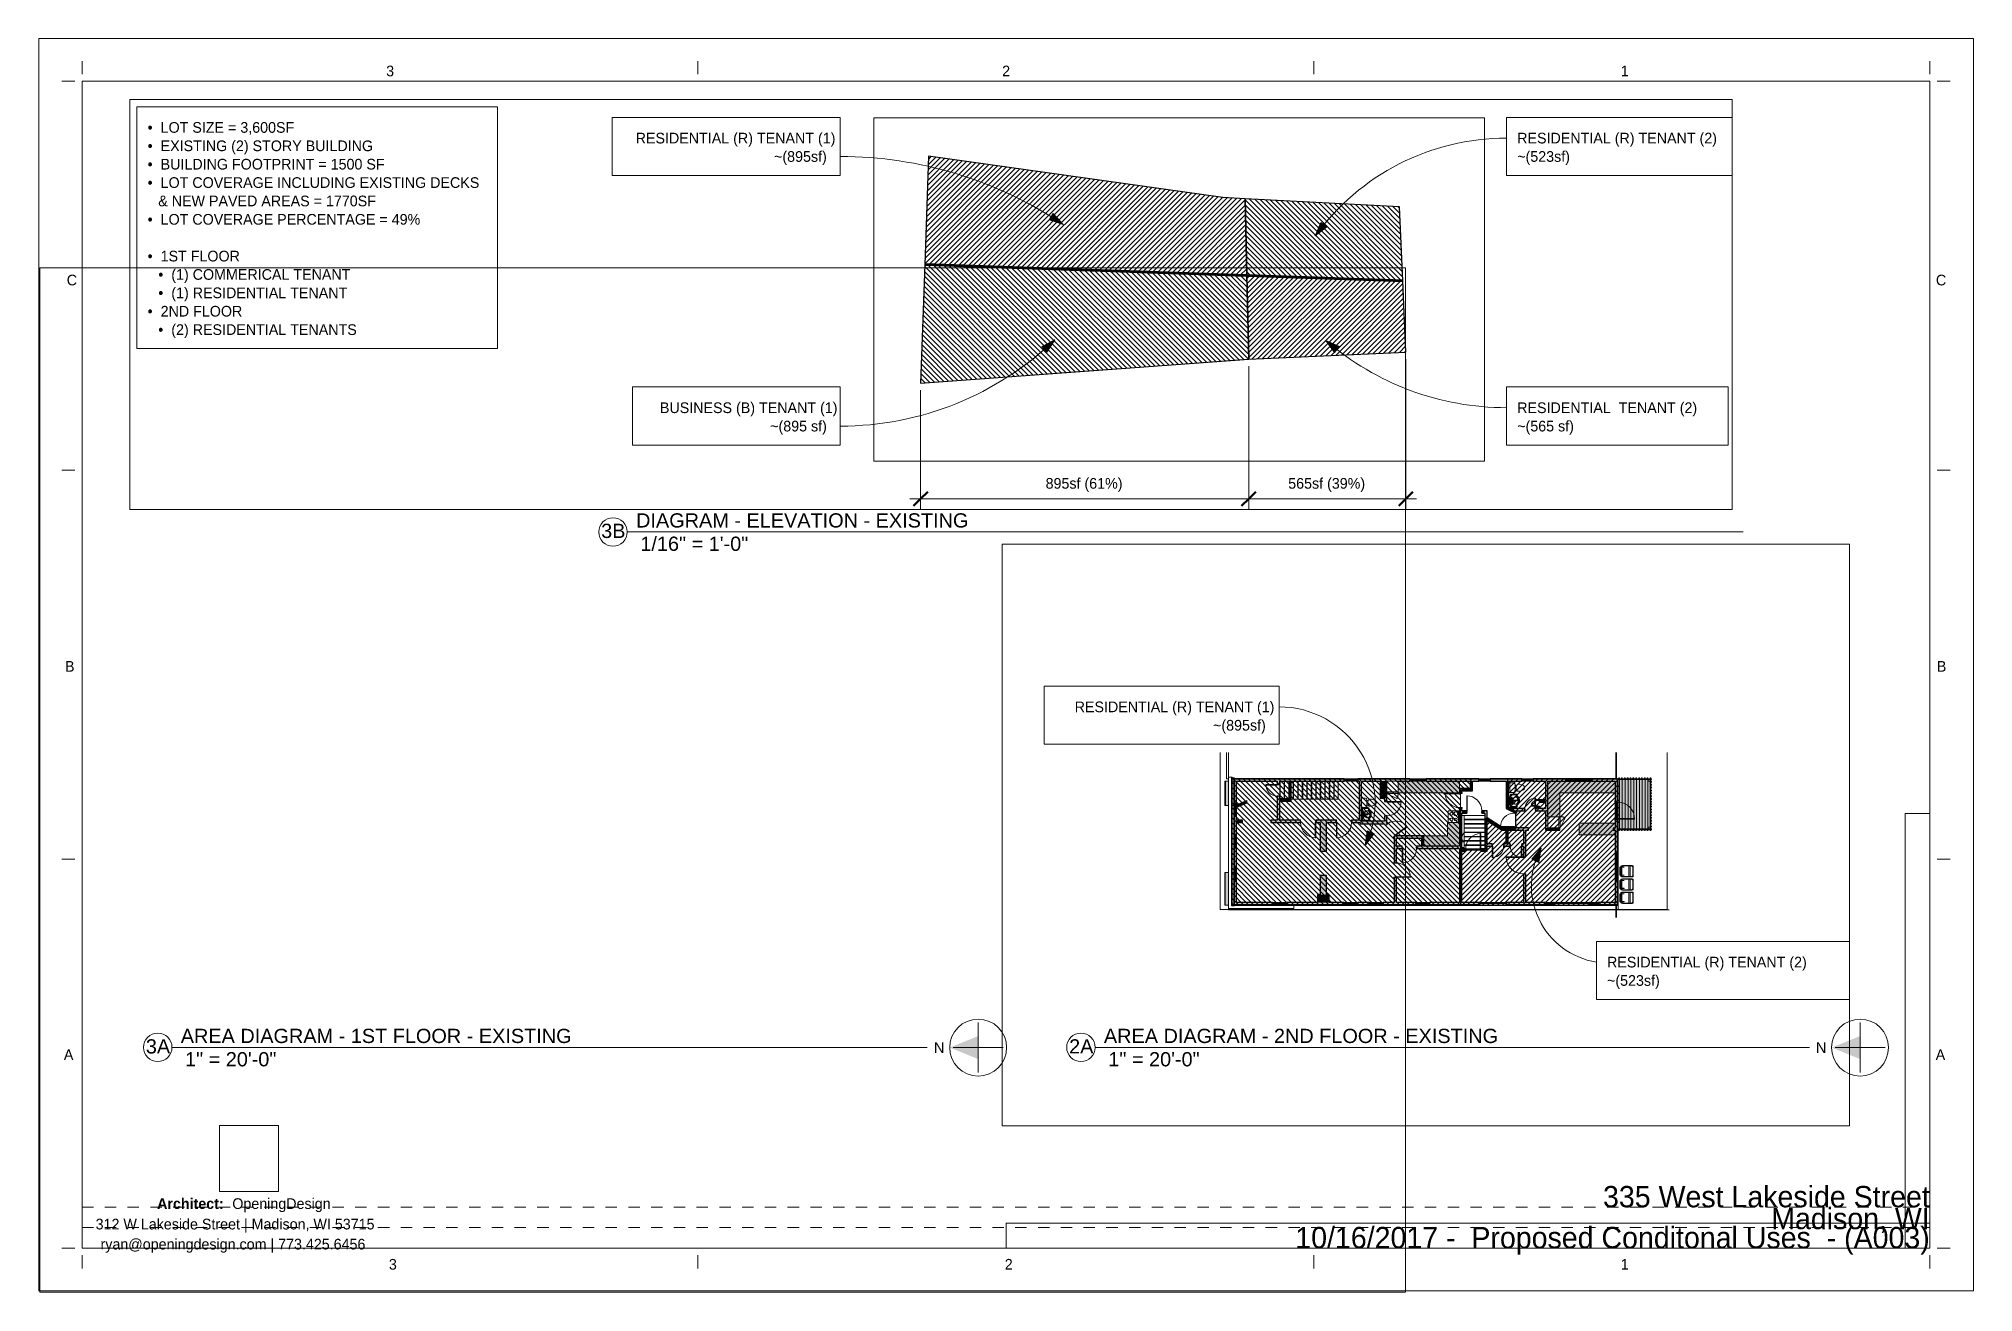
# Paper-space layout 'Layout1' of a CAD drawing. Header units: inches. Extents: x 0 to 17, y 0 to 11.
# The model-space entities are those that its viewports show. They can reach past a viewport. Long polylines and large blocks are cut down to what shows.
import ezdxf

# ---------------------------------------------------------------- set-up
doc = ezdxf.new("R2010")
doc.units = ezdxf.units.IN
doc.header["$MEASUREMENT"] = 0
for name, pattern in [('Aligning Line 1_8_', [0.25, 0.125, -0.125]), ('Dash', [0.25, 0.125, -0.125]), ('Dash_2_', [0.25, 0.125, -0.125]), ('Dot 1_32_', [0.03125, 0, -0.03125]), ('Double Dash 3_8_', [1, 0.375, -0.125, 0.125, -0.125, 0.125, -0.125]), ('Overhead 1_16_', [0.101562, 0.0625, -0.039062])]:
    doc.linetypes.add(name, pattern=pattern)
for name, color, linetype, lineweight in [('A-ANNO-DIMS', 211, 'Continuous', 9), ('A-ANNO-DIMS-192', 211, 'Continuous', 9), ('A-ANNO-NOTE', 131, 'Continuous', 9), ('A-DETL-1', 90, 'Continuous', 70), ('A-DETL-GENF-1', 8, 'Continuous', 9), ('A-DETL-THIN', 151, 'Continuous', 9), ('A-DETL-WIDE', 214, 'Continuous', 25), ('A-DOOR', 31, 'Continuous', 9), ('A-DOOR-1', 31, 'Continuous', 13), ('A-DOOR-FRAM', 31, 'Continuous', 13), ('A-FLOR', 192, 'Continuous', 9), ('A-GENM', 5, 'Continuous', 9), ('A-GLAZ', 151, 'Continuous', 9), ('A-GLAZ-1', 151, 'Continuous', 13), ('A-GLAZ-2', 151, 'Continuous', 15), ('A-WALL', 113, 'Continuous', 9), ('A-WALL-1', 113, 'Continuous', 25), ('C-PROP-LINE', 91, 'Double Dash 3_8_', 13), ('C-TOPO', 7, 'Continuous', 9), ('C-TOPO-MAJR', 7, 'Continuous', 35), ('G-ANNO-REFR', 1, 'Dash_2_', 9), ('G-ANNO-SYMB', 111, 'Aligning Line 1_8_', 9), ('G-ANNO-TEXT-1', 145, 'Continuous', 9), ('G-ANNO-TTLB', 6, 'Continuous', 9), ('G-ANNO-TTLB-MEDM', 33, 'Continuous', 20), ('G-ANNO-TTLB-THIN', 151, 'Continuous', 9), ('G-IMPT', 8, 'Continuous', 9), ('I-WALL', 2, 'Continuous', 9), ('I-WALL-1', 2, 'Continuous', 25), ('P-SANR-FIXT', 6, 'Continuous', 9), ('Q-CASE', 31, 'Continuous', 9), ('Q-SPCQ', 91, 'Continuous', 9), ('Q-SPCQ-1', 91, 'Dash', 9), ('S-STRS', 31, 'Continuous', 9), ('S-STRS-1', 31, 'Overhead 1_16_', 9)]:
    doc.layers.add(name, color=color, linetype=linetype, lineweight=lineweight)
doc.layers.add('G-ANNO-NPLT', color=191, linetype='Continuous', plot=False)
doc.styles.add('Arial', font='arial.ttf', dxfattribs={"height": 0.125})
doc.styles.add('Arial_1', font='arial.ttf', dxfattribs={"height": 0.09375})
doc.styles.add('Century Gothic', font='ufonts.com_century-gothic.ttf', dxfattribs={"height": 22.5})
doc.styles.add('Century Gothic_1', font='ufonts.com_century-gothic.ttf', dxfattribs={"height": 18})
doc.styles.add('Century Gothic_2', font='ufonts.com_century-gothic.ttf', dxfattribs={"height": 0.09375})
doc.styles.add('Century Gothic_3', font='ufonts.com_century-gothic.ttf', dxfattribs={"height": 0.1875})
doc.styles.add('Century Gothic_B', font='GOTHICB.TTF', dxfattribs={"height": 0.09375})
doc.dimstyles.new('OD_-__1___Tolerance_2', dxfattribs={"dimscale": 12, "dimtxt": 18.795029, "dimasz": 2, "dimexe": 1.5, "dimexo": 1, "dimgap": 1, "dimtad": 1, "dimdec": 0, "dimzin": 1, "dimdsep": 46, "dimlunit": 4, "dimtxsty": 'Century Gothic_1', "dimblk1": 'OBLIQUE', "dimblk2": 'OBLIQUE', "dimsah": 1, "dimcen": 0.09, "dimdle": 1.5, "dimazin": 0, "dimtfac": 1, "dimtdec": 4, "dimtix": 1, "dimtmove": 0, "dimatfit": 3, "dimfxl": 1, "dimtvp": 1, "dimtfill": 1, "dimfrac": 2, "dimtolj": 1, "dimtzin": 0, "dimarcsym": 2})
picture_1 = doc.add_image_def('image2.jpg', size_in_pixel=(547, 610))
picture_2 = doc.add_image_def('image3.jpg', size_in_pixel=(95, 1663))
picture_3 = doc.add_image_def('image4.jpg', size_in_pixel=(3536, 95))
picture_4 = doc.add_image_def('image1.jpg', size_in_pixel=(5312, 2988))
pattern_1 = [(135, (4671.8593, 0), (-4.24264, -4.24264), [])]
pattern_2 = [(45, (4671.8593, 0), (-4.24264, 4.24264), [])]

psp = doc.layouts.get("Layout1")

# ---------------------------------------------------------------- texts
at = {"layer": 'G-ANNO-TTLB'}
for s, insert, char_height, width, attachment_point, line_spacing_factor, style in [('DIAGRAM - ELEVATION - EXISTING', (5.239, 6.844), 0.125, 3.48599, 1, 0.941778, 'Arial'), ('3B', (5.039, 6.752), 0.125, 0.25556, 2, 0.941778, 'Arial'), (' 1/16" = 1\'-0"', (5.228, 6.639), 0.125, 1.19056, 1, 0.941778, 'Arial'), ('3A', (1.038, 2.223), 0.125, 0.25556, 2, 0.941778, 'Arial'), ('AREA DIAGRAM - 1ST FLOOR - EXISTING', (1.238, 2.315), 0.125, 4.09964, 1, 0.941778, 'Arial'), ('2A', (9.151, 2.223), 0.125, 0.25556, 2, 0.941778, 'Arial'), ('AREA DIAGRAM - 2ND FLOOR - EXISTING', (9.35, 2.315), 0.125, 4.1333, 1, 0.941778, 'Arial'), (' 1" = 20\'-0"', (1.227, 2.11), 0.125, 1.01611, 1, 0.941778, 'Arial'), (' 1" = 20\'-0"', (9.34, 2.11), 0.125, 1.01611, 1, 0.941778, 'Arial'), ('335 West Lakeside Street', (16.607, 0.934), 0.1875, 3.63171, 3, 0.984502, 'Century Gothic_3'), ('Madison, WI', (16.607, 0.742), 0.1875, 1.80881, 3, 0.984502, 'Century Gothic_3'), ('10/16/2017 -  Proposed Conditonal Uses  - (A003)', (16.607, 0.574), 0.1875, 7.21644, 3, 0.984502, 'Century Gothic_3')]:
    psp.add_mtext(s, dxfattribs=dict(at, insert=insert, char_height=char_height, width=width, attachment_point=attachment_point, line_spacing_factor=line_spacing_factor, style=style))

msp = doc.modelspace()

# ---------------------------------------------------------------- texts
at = {"layer": 'G-ANNO-TEXT-1', "attachment_point": 1}
for s, insert, char_height, width, style in [('RESIDENTIAL (R) TENANT (1)', (1619.307, 1444.315), 22.5, 495.405, 'Century Gothic'), ('~(895sf)', (1911.182, 1405.565), 22.5, 141.6525, 'Century Gothic'), ('RESIDENTIAL (R) TENANT (2)', (2742.032, 906.137), 22.5, 495.405, 'Century Gothic'), ('~(523sf)', (2742.032, 867.387), 22.5, 141.6525, 'Century Gothic'), ('LOT SIZE = 3,600SF', (3575.966, 636.02), 18, 259.974, 'Century Gothic_1'), ('•', (3553.966, 636.02), 18, 26.66018, 'Century Gothic_1'), ('RESIDENTIAL (R) TENANT (1)', (4377.424, 618.028), 18, 396.324, 'Century Gothic_1'), ('RESIDENTIAL (R) TENANT (2)', (5864.744, 618.028), 18, 396.324, 'Century Gothic_1'), ('EXISTING (2) STORY BUILDING', (3575.966, 605.02), 18, 430.866, 'Century Gothic_1'), ('•', (3553.966, 605.02), 18, 26.66018, 'Century Gothic_1'), ('~(895sf)', (4610.924, 587.028), 18, 113.322, 'Century Gothic_1'), ('~(523sf)', (5864.744, 587.028), 18, 113.322, 'Century Gothic_1'), ('BUILDING FOOTPRINT = 1500 SF', (3575.966, 574.02), 18, 457.53, 'Century Gothic_1'), ('•', (3553.966, 574.02), 18, 26.66018, 'Century Gothic_1'), ('LOT COVERAGE INCLUDING EXISTING DECKS ', (3575.966, 543.02), 18, 666.6, 'Century Gothic_1'), ('•', (3553.966, 543.02), 18, 26.66018, 'Century Gothic_1'), ('& NEW PAVED AREAS = 1770SF', (3571.966, 512.02), 18, 449.652, 'Century Gothic_1'), ('LOT COVERAGE PERCENTAGE = 49%', (3575.966, 481.02), 18, 536.31, 'Century Gothic_1'), ('•', (3553.966, 481.02), 18, 26.66018, 'Century Gothic_1'), ('1ST FLOOR', (3575.966, 419.02), 18, 155.742, 'Century Gothic_1'), ('•', (3553.966, 419.02), 18, 26.66018, 'Century Gothic_1'), ('(1) COMMERICAL TENANT', (3593.966, 388.02), 18, 383.598, 'Century Gothic_1'), ('•', (3571.976, 388.02), 18, 26.66018, 'Century Gothic_1'), ('(1) RESIDENTIAL TENANT', (3593.966, 357.02), 18, 347.238, 'Century Gothic_1'), ('•', (3571.976, 357.02), 18, 26.66018, 'Century Gothic_1'), ('2ND FLOOR', (3575.966, 326.02), 18, 173.316, 'Century Gothic_1'), ('•', (3553.966, 326.02), 18, 26.66018, 'Century Gothic_1'), ('(2) RESIDENTIAL TENANTS', (3593.966, 295.02), 18, 362.388, 'Century Gothic_1'), ('•', (3571.976, 295.02), 18, 26.66018, 'Century Gothic_1'), ('BUSINESS (B) TENANT (1)', (4418.34, 163.226), 18, 347.238, 'Century Gothic_1'), ('RESIDENTIAL  TENANT (2)', (5864.744, 163.226), 18, 355.722, 'Century Gothic_1'), ('~(895 sf)', (4604.34, 132.226), 18, 121.806, 'Century Gothic_1'), ('~(565 sf)', (5864.744, 132.226), 18, 121.806, 'Century Gothic_1')]:
    msp.add_mtext(s, dxfattribs=dict(at, insert=insert, char_height=char_height, width=width, style=style))

# ---------------------------------------------------------------- blocks, each defined once
blk = doc.blocks.new('11x17 - 11x17-409320-Proposed Conditonal Uses')
at = {"layer": 'G-ANNO-TTLB', "linetype": 'Dot 1_32_', "lineweight": 13}
for p, q in [((0.371, 0.748), (16.609, 0.748)), ((0.371, 0.568), (16.609, 0.568))]:
    blk.add_line(p, q, dxfattribs=at)
at = {"layer": 'G-ANNO-TTLB-MEDM'}
for p, q in [((0.371, 10.701), (0.371, 10.817)), ((5.783, 10.701), (5.783, 10.817)), ((11.196, 10.701), (11.196, 10.817)), ((16.609, 10.701), (16.609, 10.817)), ((0.308, 10.639), (0.192, 10.639)), ((0.371, 10.639), (0.371, 0.389)), ((16.609, 10.639), (0.371, 10.639)), ((16.609, 10.639), (16.609, 0.389)), ((16.609, 10.639), (16.609, 0.389)), ((16.671, 10.639), (16.787, 10.639)), ((0.308, 7.222), (0.192, 7.222)), ((16.671, 7.222), (16.787, 7.222)), ((0.308, 3.805), (0.192, 3.805)), ((16.671, 3.805), (16.787, 3.805)), ((0.308, 0.389), (0.192, 0.389)), ((0.371, 0.389), (16.609, 0.389)), ((16.671, 0.389), (16.787, 0.389)), ((0.371, 0.326), (0.371, 0.21)), ((5.783, 0.326), (5.783, 0.21)), ((11.196, 0.326), (11.196, 0.21)), ((16.609, 0.326), (16.609, 0.21))]:
    blk.add_line(p, q, dxfattribs=at)
at = {"layer": 'G-ANNO-TTLB-THIN'}
for p, q in [((-0.01, 11.014), (16.99, 11.014)), ((-0.01, 0.014), (-0.01, 11.014)), ((16.99, 0.014), (16.99, 11.014)), ((-0.01, 0.014), (16.99, 0.014))]:
    blk.add_line(p, q, dxfattribs=at)
at = {"layer": 'G-ANNO-TTLB', "attachment_point": 1}
for s, insert, char_height, width, style in [('3', (3.043, 10.777), 0.0937, 0.08837, 'Century Gothic_2'), ('2', (8.456, 10.777), 0.0937, 0.08837, 'Century Gothic_2'), ('1', (13.892, 10.777), 0.0937, 0.08837, 'Century Gothic_2'), ('C', (0.236, 8.94), 0.0937, 0.11363, 'Century Gothic_2'), ('C', (16.661, 8.94), 0.0937, 0.11363, 'Century Gothic_2'), ('B', (0.221, 5.546), 0.0937, 0.09153, 'Century Gothic_2'), ('B', (16.669, 5.546), 0.0937, 0.09153, 'Century Gothic_2'), ('A', (0.211, 2.135), 0.0937, 0.11678, 'Century Gothic_2'), ('A', (16.659, 2.135), 0.0937, 0.11678, 'Century Gothic_2'), ('Architect: ', (1.03, 0.826), 0.09375, 0.80169, 'Century Gothic_B'), ('OpeningDesign', (1.691, 0.826), 0.09375, 1.212, 'Century Gothic_2'), ('312 W Lakeside Street | Madison, WI 53715', (0.49, 0.646), 0.09375, 3.32353, 'Century Gothic_2'), ('ryan@openingdesign.com | 773.425.6456', (0.533, 0.47), 0.09375, 3.21937, 'Century Gothic_2'), ('3', (3.067, 0.293), 0.0937, 0.08837, 'Century Gothic_2'), ('2', (8.479, 0.293), 0.0937, 0.08837, 'Century Gothic_2'), ('1', (13.892, 0.293), 0.0937, 0.08837, 'Century Gothic_2')]:
    blk.add_mtext(s, dxfattribs=dict(at, insert=insert, char_height=char_height, width=width, style=style))
at = {"layer": 'G-ANNO-TTLB'}
image = blk.add_image(picture_2, insert=(16.391, 0.389), size_in_units=(0.218, 3.818), dxfattribs=at)
image.dxf.flags = 7
image = blk.add_image(picture_1, insert=(1.578, 0.886), size_in_units=(0.52, 0.58), dxfattribs=at)
image.dxf.flags = 7
image = blk.add_image(picture_3, insert=(8.49, 0.389), size_in_units=(8.119, 0.218), dxfattribs=at)
image.dxf.flags = 7
blk = doc.blocks.new('Viewport - View Title 2-318282-Proposed Conditonal Uses')
at = {"layer": 'G-ANNO-TTLB'}
for start, end in [(0, 180), (180, 360)]:
    blk.add_arc((-0.125, 0), 0.125, start, end, dxfattribs=at)
blk = doc.blocks.new('North Arrow - Left-814503-Proposed Conditonal Uses')
at = {"layer": 'A-ANNO-NOTE'}
blk.add_hatch(color=256, dxfattribs=at).paths.add_polyline_path([(-0.25, 0), (0, 0.101), (0, -0.101)], flags=0)
for p, q in [((0, 0.219), (0, -0.219)), ((-0.219, 0), (0.219, 0))]:
    blk.add_line(p, q, dxfattribs=at)
blk.add_circle((0, 0), 0.25, dxfattribs=at)
at = {"layer": 'A-ANNO-NOTE', "insert": (-0.39, 0.047), "char_height": 0.0937, "width": 0.09784, "attachment_point": 1, "style": 'Arial_1'}
blk.add_mtext('N', dxfattribs=at)
blk = doc.blocks.new('M_Double Hung with Trim - 29_ x 60_ _ 23_-822686-AREA DIAGRAM - 2ND FLOOR - EXISTING')
at = {"layer": 'A-GLAZ-1'}
for p, q in [((-13.25, 2.5), (-14.5, 2.5)), ((-13.25, 2.5), (-13.25, 1.748)), ((13.25, 2.5), (14.5, 2.5)), ((13.25, 1.748), (13.25, 2.5)), ((-13.75, 1.748), (-12, 1.748)), ((-13.75, -0.002), (-13.75, 1.748)), ((-13.75, 1.748), (-13.25, 1.748)), ((-13.75, 1.748), (-13.75, -2.5)), ((-12, -0.002), (-12, 1.748)), ((12, -0.002), (12, 1.748)), ((13.75, 1.748), (12, 1.748)), ((13.25, 1.748), (13.75, 1.748)), ((13.75, -0.002), (13.75, 1.748)), ((13.75, 1.748), (13.75, -2.5)), ((-13.75, -0.002), (-12, -0.002)), ((13.75, -0.002), (12, -0.002)), ((-14.5, -2.5), (-13.75, -2.5)), ((14.5, -2.5), (13.75, -2.5))]:
    blk.add_line(p, q, dxfattribs=at)
at = {"layer": 'A-GLAZ-2'}
blk.add_line((-12, 0.873), (12, 0.873), dxfattribs=at)
blk = doc.blocks.new('Door-Exterior-Single-Entry-Half Arch Glass-Wood_Clad - 36_ x 84_-771968-AREA DIAGRAM - 2ND FLOOR - EXISTING')
at = {"layer": 'A-DOOR'}
for p, q in [((-20.75, 3.375), (-18.25, 3.375)), ((-20.75, 2.625), (-20.75, 3.375)), ((-18.25, 3.375), (-18.25, 2.625)), ((18.25, 3.375), (20.75, 3.375)), ((18.25, 2.625), (18.25, 3.375)), ((20.75, 3.375), (20.75, 2.625)), ((-18.25, 2.625), (-20.75, 2.625)), ((20.75, 2.625), (18.25, 2.625)), ((-20.75, -2.375), (-18.25, -2.375)), ((-20.75, -3.125), (-20.75, -2.375)), ((-18.25, -2.375), (-18.25, -3.125)), ((18.25, -2.375), (20.75, -2.375)), ((18.25, -3.125), (18.25, -2.375)), ((20.75, -2.375), (20.75, -3.125)), ((-18.25, -3.125), (-20.75, -3.125)), ((20.75, -3.125), (18.25, -3.125))]:
    blk.add_line(p, q, dxfattribs=at)
for start, end in [(358.3982, 0), (270, 358.3982)]:
    blk.add_arc((-18, -2.375), 36, start, end, dxfattribs=at)
at = {"layer": 'A-DOOR-1'}
for p, q in [((-16.625, -2.375), (-18, -2.375)), ((-18, -2.375), (-18, -3.375)), ((-16.625, -3.375), (-16.625, -2.375)), ((-18, -3.375), (-18, -38.375)), ((-16.625, -38.375), (-16.625, -3.375)), ((-18, -38.375), (-16.625, -38.375))]:
    blk.add_line(p, q, dxfattribs=at)
at = {"layer": 'A-DOOR-FRAM'}
for p, q in [((-19, 2.625), (-18, 2.625)), ((-19, -2.375), (-19, 2.625)), ((-18, 2.625), (-18, 0.375)), ((18, 2.625), (19, 2.625)), ((18, 0.375), (18, 2.625)), ((19, 2.625), (19, -2.375)), ((-18, 0.375), (-17.5, 0.375)), ((-17.5, 0.375), (-17.5, -1)), ((17.5, 0.375), (18, 0.375)), ((17.5, -1), (17.5, 0.375)), ((-18, -1), (-18, -2.375)), ((-17.5, -1), (-18, -1)), ((18, -1), (17.5, -1)), ((18, -2.375), (18, -1)), ((-18, -2.375), (-19, -2.375)), ((19, -2.375), (18, -2.375))]:
    blk.add_line(p, q, dxfattribs=at)
blk = doc.blocks.new('Generic Models 1 - Generic Models 1-637010-AREA DIAGRAM - 2ND FLOOR - EXISTING')
at = {"layer": 'Q-CASE'}
blk.add_hatch(color=256, dxfattribs=at).paths.add_polyline_path([(1251.613, -448.388), (1251.613, -552.768), (1251.613, -552.83), (1251.613, -553.267), (1276.613, -553.267), (1276.613, -424.01), (1251.613, -424.01)], flags=0)
for p, q in [((1251.613, -424.01), (1251.613, -552.768)), ((1251.613, -552.83), (1251.613, -553.267)), ((1260.863, -553.267), (1276.613, -553.267))]:
    blk.add_line(p, q, dxfattribs=at)
blk = doc.blocks.new('Hollow Metal Frame - 30 x 84-760306-AREA DIAGRAM - 2ND FLOOR - EXISTING')
at = {"layer": 'A-DOOR'}
for p, q in [((-11, -2.5), (-9.875, -2.5)), ((-11, -24.5), (-11, -2.5)), ((-9.875, -2.5), (-9.875, -24.5)), ((-9.875, -24.5), (-11, -24.5))]:
    blk.add_line(p, q, dxfattribs=at)
blk.add_arc((-11, -2.5), 22, 270, 360, dxfattribs=at)
at = {"layer": 'A-DOOR-FRAM'}
for p, q in [((-11.101, 3.001), (-12.899, 3.001)), ((12.899, 3.001), (11.101, 3.001)), ((-13, 2.9), (-13, 2.604)), ((-12.939, 2.604), (-12.939, 2.9)), ((-12.899, 2.94), (-11.101, 2.94)), ((-11.061, 2.9), (-11.061, 0.854)), ((-11, 0.854), (-11, 2.9)), ((11, 2.9), (11, 0.854)), ((11.061, 0.854), (11.061, 2.9)), ((11.101, 2.94), (12.899, 2.94)), ((12.939, 2.9), (12.939, 2.604)), ((13, 2.604), (13, 2.9)), ((-12.688, 2.564), (-12.899, 2.564)), ((-12.899, 2.503), (-12.688, 2.503)), ((-12.688, 2.503), (-12.688, 2.564)), ((12.687, 2.564), (12.687, 2.503)), ((12.899, 2.564), (12.687, 2.564)), ((12.687, 2.503), (12.899, 2.503)), ((-10.476, 0.814), (-10.96, 0.814)), ((-10.96, 0.752), (-10.476, 0.752)), ((-10.436, 0.712), (-10.436, -1.327)), ((-10.375, -1.327), (-10.375, 0.712)), ((10.375, 0.712), (10.375, -1.327)), ((10.436, -1.327), (10.436, 0.712)), ((10.96, 0.814), (10.476, 0.814)), ((10.476, 0.752), (10.96, 0.752)), ((-11.061, -1.468), (-11.061, -2.898)), ((-11, -2.898), (-11, -1.468)), ((-10.476, -1.367), (-10.96, -1.367)), ((-10.96, -1.428), (-10.476, -1.428)), ((10.96, -1.367), (10.476, -1.367)), ((10.476, -1.428), (10.96, -1.428)), ((11, -1.468), (11, -2.898)), ((11.061, -2.898), (11.061, -1.468)), ((-13, -2.601), (-13, -2.898)), ((-12.939, -2.898), (-12.939, -2.601)), ((-12.688, -2.5), (-12.899, -2.5)), ((-12.899, -2.561), (-12.688, -2.561)), ((-12.688, -2.561), (-12.688, -2.5)), ((12.899, -2.5), (12.687, -2.5)), ((12.687, -2.5), (12.687, -2.561)), ((12.687, -2.561), (12.899, -2.561)), ((12.939, -2.601), (12.939, -2.898)), ((13, -2.898), (13, -2.601)), ((-11.101, -2.938), (-12.899, -2.938)), ((12.899, -2.938), (11.101, -2.938)), ((-12.899, -2.999), (-11.101, -2.999)), ((11.101, -2.999), (12.899, -2.999))]:
    blk.add_line(p, q, dxfattribs=at)
for centre, radius, start, end in [((-12.899, 2.9), 0.101, 90, 180), ((-11.101, 2.9), 0.101, 360, 90), ((11.101, 2.9), 0.101, 90, 180), ((12.899, 2.9), 0.101, 360, 90), ((-12.899, 2.9), 0.04, 90, 180), ((-11.101, 2.9), 0.04, 0, 90), ((11.101, 2.9), 0.04, 90, 180), ((12.899, 2.9), 0.04, 0, 90), ((-12.899, 2.604), 0.101, 180, 270), ((-12.899, 2.604), 0.04, 180, 270), ((12.899, 2.604), 0.101, 270, 360), ((12.899, 2.604), 0.04, 270, 360), ((-10.96, 0.854), 0.101, 180, 270), ((-10.96, 0.854), 0.04, 180, 270), ((-10.476, 0.712), 0.101, 360, 90), ((-10.476, 0.712), 0.04, 360, 90), ((10.476, 0.712), 0.101, 90, 180), ((10.476, 0.712), 0.04, 90, 180), ((10.96, 0.854), 0.04, 270, 0), ((10.96, 0.854), 0.101, 270, 0), ((-10.476, -1.327), 0.04, 270, 0), ((-10.476, -1.327), 0.101, 270, 360), ((10.476, -1.327), 0.101, 180, 270), ((10.476, -1.327), 0.04, 180, 270), ((-10.96, -1.468), 0.101, 90, 180), ((-10.96, -1.468), 0.04, 90, 180), ((10.96, -1.468), 0.101, 0, 90), ((10.96, -1.468), 0.04, 360, 90), ((-12.899, -2.601), 0.101, 90, 180), ((-12.899, -2.601), 0.04, 90, 180), ((12.899, -2.601), 0.101, 0, 90), ((12.899, -2.601), 0.04, 0, 90), ((-12.899, -2.898), 0.101, 180, 270), ((-12.899, -2.898), 0.04, 180, 270), ((-11.101, -2.898), 0.04, 270, 0), ((-11.101, -2.898), 0.101, 270, 360), ((11.101, -2.898), 0.101, 180, 270), ((11.101, -2.898), 0.04, 180, 270), ((12.899, -2.898), 0.101, 270, 0), ((12.899, -2.898), 0.04, 270, 0)]:
    blk.add_arc(centre, radius, start, end, dxfattribs=at)
blk = doc.blocks.new('Hollow Metal Frame - 2_ 8_W x 6_-8_H-760308-AREA DIAGRAM - 2ND FLOOR - EXISTING')
at = {"layer": 'A-DOOR'}
for p, q in [((-14.875, 34.5), (-16, 34.5)), ((-16, 34.5), (-16, 2.5)), ((-14.875, 2.5), (-14.875, 34.5)), ((-16, 2.5), (-14.875, 2.5))]:
    blk.add_line(p, q, dxfattribs=at)
blk.add_arc((-16, 2.5), 32, 0, 90, dxfattribs=at)
at = {"layer": 'A-DOOR-FRAM'}
for p, q in [((-17.899, 2.999), (-16.101, 2.999)), ((16.101, 2.999), (17.899, 2.999)), ((-18, 2.601), (-18, 2.897)), ((-17.939, 2.897), (-17.939, 2.601)), ((-16.101, 2.937), (-17.899, 2.937)), ((-16.061, 1.468), (-16.061, 2.897)), ((-16, 2.897), (-16, 1.468)), ((16, 1.468), (16, 2.897)), ((16.061, 2.897), (16.061, 1.468)), ((17.899, 2.937), (16.101, 2.937)), ((17.939, 2.601), (17.939, 2.897)), ((18, 2.897), (18, 2.601)), ((-17.899, 2.561), (-17.688, 2.561)), ((-17.688, 2.5), (-17.899, 2.5)), ((-17.688, 2.561), (-17.688, 2.5)), ((17.687, 2.561), (17.899, 2.561)), ((17.687, 2.5), (17.687, 2.561)), ((17.899, 2.5), (17.687, 2.5)), ((-15.96, 1.428), (-15.476, 1.428)), ((-15.476, 1.367), (-15.96, 1.367)), ((15.476, 1.428), (15.96, 1.428)), ((15.96, 1.367), (15.476, 1.367)), ((-15.436, -0.712), (-15.436, 1.327)), ((-15.375, 1.327), (-15.375, -0.712)), ((15.375, -0.712), (15.375, 1.327)), ((15.436, 1.327), (15.436, -0.712)), ((-16.061, -2.9), (-16.061, -0.854)), ((-16, -0.854), (-16, -2.9)), ((-15.96, -0.752), (-15.476, -0.752)), ((-15.476, -0.814), (-15.96, -0.814)), ((15.476, -0.752), (15.96, -0.752)), ((15.96, -0.814), (15.476, -0.814)), ((16, -2.9), (16, -0.854)), ((16.061, -0.854), (16.061, -2.9)), ((-18, -2.9), (-18, -2.604)), ((-17.939, -2.604), (-17.939, -2.9)), ((-17.899, -2.503), (-17.688, -2.503)), ((-17.688, -2.564), (-17.899, -2.564)), ((-17.688, -2.503), (-17.688, -2.564)), ((17.687, -2.503), (17.899, -2.503)), ((17.687, -2.564), (17.687, -2.503)), ((17.899, -2.564), (17.687, -2.564)), ((17.939, -2.9), (17.939, -2.604)), ((18, -2.604), (18, -2.9)), ((-17.899, -2.94), (-16.101, -2.94)), ((16.101, -2.94), (17.899, -2.94)), ((-16.101, -3.001), (-17.899, -3.001)), ((17.899, -3.001), (16.101, -3.001))]:
    blk.add_line(p, q, dxfattribs=at)
for centre, radius, start, end in [((-17.899, 2.897), 0.101, 90, 180), ((-16.101, 2.897), 0.101, 0, 90), ((16.101, 2.897), 0.101, 90, 180), ((17.899, 2.897), 0.101, 360, 90), ((-17.899, 2.897), 0.04, 90, 180), ((-16.101, 2.897), 0.04, 0, 90), ((16.101, 2.897), 0.04, 90, 180), ((17.899, 2.897), 0.04, 360, 90), ((-17.899, 2.601), 0.101, 180, 270), ((-17.899, 2.601), 0.04, 180, 270), ((17.899, 2.601), 0.04, 270, 360), ((17.899, 2.601), 0.101, 270, 360), ((-15.96, 1.468), 0.101, 180, 270), ((-15.96, 1.468), 0.04, 180, 270), ((-15.476, 1.327), 0.101, 0, 90), ((-15.476, 1.327), 0.04, 0, 90), ((15.476, 1.327), 0.101, 90, 180), ((15.476, 1.327), 0.04, 90, 180), ((15.96, 1.468), 0.101, 270, 360), ((15.96, 1.468), 0.04, 270, 360), ((-15.96, -0.854), 0.101, 90, 180), ((-15.96, -0.854), 0.04, 90, 180), ((-15.476, -0.712), 0.101, 270, 360), ((-15.476, -0.712), 0.04, 270, 360), ((15.476, -0.712), 0.101, 180, 270), ((15.476, -0.712), 0.04, 180, 270), ((15.96, -0.854), 0.101, 0, 90), ((15.96, -0.854), 0.04, 0, 90), ((-17.899, -2.604), 0.101, 90, 180), ((-17.899, -2.604), 0.04, 90, 180), ((17.899, -2.604), 0.101, 360, 90), ((17.899, -2.604), 0.04, 0, 90), ((-17.899, -2.9), 0.101, 180, 270), ((-17.899, -2.9), 0.04, 180, 270), ((-16.101, -2.9), 0.101, 270, 360), ((-16.101, -2.9), 0.04, 270, 0), ((16.101, -2.9), 0.101, 180, 270), ((16.101, -2.9), 0.04, 180, 270), ((17.899, -2.9), 0.04, 270, 360), ((17.899, -2.9), 0.101, 270, 0)]:
    blk.add_arc(centre, radius, start, end, dxfattribs=at)
blk = doc.blocks.new('M_Double Hung with Trim - 2_  0_ x 3_  1 1_2_-822691-AREA DIAGRAM - 2ND FLOOR - EXISTING')
at = {"layer": 'A-GLAZ-1'}
for p, q in [((-12, 2.5), (-11.25, 2.5)), ((-11.25, -1.748), (-11.25, 2.5)), ((11.25, -1.748), (11.25, 2.5)), ((12, 2.5), (11.25, 2.5)), ((-11.25, 0.002), (-11.25, -1.748)), ((-11.25, 0.002), (-9.5, 0.002)), ((-9.5, 0.002), (-9.5, -1.748)), ((9.5, 0.002), (9.5, -1.748)), ((11.25, 0.002), (9.5, 0.002)), ((11.25, 0.002), (11.25, -1.748)), ((-11.25, -1.748), (-9.5, -1.748)), ((-11.25, -1.748), (-10.75, -1.748)), ((-10.75, -2.5), (-10.75, -1.748)), ((11.25, -1.748), (9.5, -1.748)), ((10.75, -1.748), (11.25, -1.748)), ((10.75, -1.748), (10.75, -2.5)), ((-10.75, -2.5), (-12, -2.5)), ((10.75, -2.5), (12, -2.5))]:
    blk.add_line(p, q, dxfattribs=at)
at = {"layer": 'A-GLAZ-2'}
blk.add_line((-9.5, -0.873), (9.5, -0.873), dxfattribs=at)
blk = doc.blocks.new('Hollow Metal Frame - 2_ 0_W x 6_-8_H-760311-AREA DIAGRAM - 2ND FLOOR - EXISTING')
at = {"layer": 'A-DOOR'}
for p, q in [((-12, -2.5), (-10.875, -2.5)), ((-12, -26.5), (-12, -2.5)), ((-10.875, -2.5), (-10.875, -26.5)), ((-10.875, -26.5), (-12, -26.5))]:
    blk.add_line(p, q, dxfattribs=at)
blk.add_arc((-12, -2.5), 24, 270, 360, dxfattribs=at)
at = {"layer": 'A-DOOR-FRAM'}
for p, q in [((-12.101, 3.001), (-13.899, 3.001)), ((13.899, 3.001), (12.101, 3.001)), ((-14, 2.9), (-14, 2.604)), ((-13.939, 2.604), (-13.939, 2.9)), ((-13.899, 2.94), (-12.101, 2.94)), ((-12.061, 2.9), (-12.061, 0.854)), ((-12, 0.854), (-12, 2.9)), ((12, 2.9), (12, 0.854)), ((12.061, 0.854), (12.061, 2.9)), ((12.101, 2.94), (13.899, 2.94)), ((13.939, 2.9), (13.939, 2.604)), ((14, 2.604), (14, 2.9)), ((-13.688, 2.564), (-13.899, 2.564)), ((-13.899, 2.503), (-13.688, 2.503)), ((-13.688, 2.503), (-13.688, 2.564)), ((13.687, 2.564), (13.687, 2.503)), ((13.899, 2.564), (13.687, 2.564)), ((13.687, 2.503), (13.899, 2.503)), ((-11.476, 0.814), (-11.96, 0.814)), ((-11.96, 0.752), (-11.476, 0.752)), ((-11.436, 0.712), (-11.436, -1.327)), ((-11.375, -1.327), (-11.375, 0.712)), ((11.375, 0.712), (11.375, -1.327)), ((11.436, -1.327), (11.436, 0.712)), ((11.96, 0.814), (11.476, 0.814)), ((11.476, 0.752), (11.96, 0.752)), ((-12.061, -1.468), (-12.061, -2.898)), ((-12, -2.898), (-12, -1.468)), ((-11.476, -1.367), (-11.96, -1.367)), ((-11.96, -1.428), (-11.476, -1.428)), ((11.96, -1.367), (11.476, -1.367)), ((11.476, -1.428), (11.96, -1.428)), ((12, -1.468), (12, -2.898)), ((12.061, -2.898), (12.061, -1.468)), ((-14, -2.601), (-14, -2.898)), ((-13.939, -2.898), (-13.939, -2.601)), ((-13.688, -2.5), (-13.899, -2.5)), ((-13.899, -2.561), (-13.688, -2.561)), ((-13.688, -2.561), (-13.688, -2.5)), ((13.899, -2.5), (13.687, -2.5)), ((13.687, -2.5), (13.687, -2.561)), ((13.687, -2.561), (13.899, -2.561)), ((13.939, -2.601), (13.939, -2.898)), ((14, -2.898), (14, -2.601)), ((-12.101, -2.938), (-13.899, -2.938)), ((13.899, -2.938), (12.101, -2.938)), ((-13.899, -2.999), (-12.101, -2.999)), ((12.101, -2.999), (13.899, -2.999))]:
    blk.add_line(p, q, dxfattribs=at)
for centre, radius, start, end in [((-13.899, 2.9), 0.101, 90, 180), ((-12.101, 2.9), 0.101, 360, 90), ((12.101, 2.9), 0.101, 90, 180), ((13.899, 2.9), 0.101, 360, 90), ((-13.899, 2.9), 0.04, 90, 180), ((-12.101, 2.9), 0.04, 0, 90), ((12.101, 2.9), 0.04, 90, 180), ((13.899, 2.9), 0.04, 0, 90), ((-13.899, 2.604), 0.101, 180, 270), ((-13.899, 2.604), 0.04, 180, 270), ((13.899, 2.604), 0.101, 270, 360), ((13.899, 2.604), 0.04, 270, 360), ((-11.96, 0.854), 0.101, 180, 270), ((-11.96, 0.854), 0.04, 180, 270), ((-11.476, 0.712), 0.101, 360, 90), ((-11.476, 0.712), 0.04, 360, 90), ((11.476, 0.712), 0.101, 90, 180), ((11.476, 0.712), 0.04, 90, 180), ((11.96, 0.854), 0.04, 270, 0), ((11.96, 0.854), 0.101, 270, 360), ((-11.476, -1.327), 0.04, 270, 0), ((-11.476, -1.327), 0.101, 270, 360), ((11.476, -1.327), 0.101, 180, 270), ((11.476, -1.327), 0.04, 180, 270), ((-11.96, -1.468), 0.101, 90, 180), ((-11.96, -1.468), 0.04, 90, 180), ((11.96, -1.468), 0.101, 0, 90), ((11.96, -1.468), 0.04, 360, 90), ((-13.899, -2.601), 0.101, 90, 180), ((-13.899, -2.601), 0.04, 90, 180), ((13.899, -2.601), 0.101, 0, 90), ((13.899, -2.601), 0.04, 0, 90), ((-13.899, -2.898), 0.101, 180, 270), ((-13.899, -2.898), 0.04, 180, 270), ((-12.101, -2.898), 0.04, 270, 360), ((-12.101, -2.898), 0.101, 270, 360), ((12.101, -2.898), 0.101, 180, 270), ((12.101, -2.898), 0.04, 180, 270), ((13.899, -2.898), 0.101, 270, 0), ((13.899, -2.898), 0.04, 270, 360)]:
    blk.add_arc(centre, radius, start, end, dxfattribs=at)
blk = doc.blocks.new('Hollow Metal Frame - 2_ 8_W x 6_-8_H-V7-AREA DIAGRAM - 2ND FLOOR - EXISTING')
at = {"layer": 'A-DOOR'}
for p, q in [((-14.875, 34.5), (-16, 34.5)), ((-16, 34.5), (-16, 2.5)), ((-14.875, 2.5), (-14.875, 34.5)), ((-16, 2.5), (-14.875, 2.5))]:
    blk.add_line(p, q, dxfattribs=at)
blk.add_arc((-16, 2.5), 32, 0, 90, dxfattribs=at)
at = {"layer": 'A-DOOR-FRAM'}
for p, q in [((-17.899, 2.999), (-16.101, 2.999)), ((16.101, 2.999), (17.899, 2.999)), ((-18, 2.601), (-18, 2.897)), ((-17.939, 2.897), (-17.939, 2.601)), ((-16.101, 2.937), (-17.899, 2.937)), ((-16.061, 1.468), (-16.061, 2.897)), ((-16, 2.897), (-16, 1.468)), ((16, 1.468), (16, 2.897)), ((16.061, 2.897), (16.061, 1.468)), ((17.899, 2.937), (16.101, 2.937)), ((17.939, 2.601), (17.939, 2.897)), ((18, 2.897), (18, 2.601)), ((-17.899, 2.561), (-17.688, 2.561)), ((-17.688, 2.5), (-17.899, 2.5)), ((-17.688, 2.561), (-17.688, 2.5)), ((17.687, 2.561), (17.899, 2.561)), ((17.687, 2.5), (17.687, 2.561)), ((17.899, 2.5), (17.687, 2.5)), ((-15.96, 1.428), (-15.476, 1.428)), ((-15.476, 1.367), (-15.96, 1.367)), ((15.476, 1.428), (15.96, 1.428)), ((15.96, 1.367), (15.476, 1.367)), ((-15.436, -0.712), (-15.436, 1.327)), ((-15.375, 1.327), (-15.375, -0.712)), ((15.375, -0.712), (15.375, 1.327)), ((15.436, 1.327), (15.436, -0.712)), ((-16.061, -2.9), (-16.061, -0.854)), ((-16, -0.854), (-16, -2.9)), ((-15.96, -0.752), (-15.476, -0.752)), ((-15.476, -0.814), (-15.96, -0.814)), ((15.476, -0.752), (15.96, -0.752)), ((15.96, -0.814), (15.476, -0.814)), ((16, -2.9), (16, -0.854)), ((16.061, -0.854), (16.061, -2.9)), ((-18, -2.9), (-18, -2.604)), ((-17.939, -2.604), (-17.939, -2.9)), ((-17.899, -2.503), (-17.688, -2.503)), ((-17.688, -2.564), (-17.899, -2.564)), ((-17.688, -2.503), (-17.688, -2.564)), ((17.687, -2.503), (17.899, -2.503)), ((17.687, -2.564), (17.687, -2.503)), ((17.899, -2.564), (17.687, -2.564)), ((17.939, -2.9), (17.939, -2.604)), ((18, -2.604), (18, -2.9)), ((-17.899, -2.94), (-16.101, -2.94)), ((16.101, -2.94), (17.899, -2.94)), ((-16.101, -3.001), (-17.899, -3.001)), ((17.899, -3.001), (16.101, -3.001))]:
    blk.add_line(p, q, dxfattribs=at)
for centre, radius, start, end in [((-17.899, 2.897), 0.101, 90, 180), ((-16.101, 2.897), 0.101, 0, 90), ((16.101, 2.897), 0.101, 90, 180), ((17.899, 2.897), 0.101, 360, 90), ((-17.899, 2.897), 0.04, 90, 180), ((-16.101, 2.897), 0.04, 0, 90), ((16.101, 2.897), 0.04, 90, 180), ((17.899, 2.897), 0.04, 360, 90), ((-17.899, 2.601), 0.101, 180, 270), ((-17.899, 2.601), 0.04, 180, 270), ((17.899, 2.601), 0.04, 270, 360), ((17.899, 2.601), 0.101, 270, 360), ((-15.96, 1.468), 0.101, 180, 270), ((-15.96, 1.468), 0.04, 180, 270), ((-15.476, 1.327), 0.101, 0, 90), ((-15.476, 1.327), 0.04, 0, 90), ((15.476, 1.327), 0.101, 90, 180), ((15.476, 1.327), 0.04, 90, 180), ((15.96, 1.468), 0.101, 270, 360), ((15.96, 1.468), 0.04, 270, 360), ((-15.96, -0.854), 0.101, 90, 180), ((-15.96, -0.854), 0.04, 90, 180), ((-15.476, -0.712), 0.101, 270, 360), ((-15.476, -0.712), 0.04, 270, 360), ((15.476, -0.712), 0.101, 180, 270), ((15.476, -0.712), 0.04, 180, 270), ((15.96, -0.854), 0.101, 0, 90), ((15.96, -0.854), 0.04, 0, 90), ((-17.899, -2.604), 0.101, 90, 180), ((-17.899, -2.604), 0.04, 90, 180), ((17.899, -2.604), 0.101, 360, 90), ((17.899, -2.604), 0.04, 0, 90), ((-17.899, -2.9), 0.101, 180, 270), ((-17.899, -2.9), 0.04, 180, 270), ((-16.101, -2.9), 0.101, 270, 360), ((-16.101, -2.9), 0.04, 270, 0), ((16.101, -2.9), 0.101, 180, 270), ((16.101, -2.9), 0.04, 180, 270), ((17.899, -2.9), 0.04, 270, 360), ((17.899, -2.9), 0.101, 270, 0)]:
    blk.add_arc(centre, radius, start, end, dxfattribs=at)
blk = doc.blocks.new('Hollow Metal Frame - 2_ 8_W x 6_-8_H-760310-AREA DIAGRAM - 2ND FLOOR - EXISTING')
at = {"layer": 'A-DOOR'}
for p, q in [((-16, -2.5), (-14.875, -2.5)), ((-16, -34.5), (-16, -2.5)), ((-14.875, -2.5), (-14.875, -34.5)), ((-14.875, -34.5), (-16, -34.5))]:
    blk.add_line(p, q, dxfattribs=at)
blk.add_arc((-16, -2.5), 32, 270, 360, dxfattribs=at)
at = {"layer": 'A-DOOR-FRAM'}
for p, q in [((-16.101, 3.001), (-17.899, 3.001)), ((17.899, 3.001), (16.101, 3.001)), ((-18, 2.9), (-18, 2.604)), ((-17.939, 2.604), (-17.939, 2.9)), ((-17.899, 2.94), (-16.101, 2.94)), ((-16.061, 2.9), (-16.061, 0.854)), ((-16, 0.854), (-16, 2.9)), ((16, 2.9), (16, 0.854)), ((16.061, 0.854), (16.061, 2.9)), ((16.101, 2.94), (17.899, 2.94)), ((17.939, 2.9), (17.939, 2.604)), ((18, 2.604), (18, 2.9)), ((-17.688, 2.564), (-17.899, 2.564)), ((-17.899, 2.503), (-17.688, 2.503)), ((-17.688, 2.503), (-17.688, 2.564)), ((17.687, 2.564), (17.687, 2.503)), ((17.899, 2.564), (17.687, 2.564)), ((17.687, 2.503), (17.899, 2.503)), ((-15.476, 0.814), (-15.96, 0.814)), ((-15.96, 0.752), (-15.476, 0.752)), ((-15.436, 0.712), (-15.436, -1.327)), ((-15.375, -1.327), (-15.375, 0.712)), ((15.375, 0.712), (15.375, -1.327)), ((15.436, -1.327), (15.436, 0.712)), ((15.96, 0.814), (15.476, 0.814)), ((15.476, 0.752), (15.96, 0.752)), ((-16.061, -1.468), (-16.061, -2.898)), ((-16, -2.898), (-16, -1.468)), ((-15.476, -1.367), (-15.96, -1.367)), ((-15.96, -1.428), (-15.476, -1.428)), ((15.96, -1.367), (15.476, -1.367)), ((15.476, -1.428), (15.96, -1.428)), ((16, -1.468), (16, -2.898)), ((16.061, -2.898), (16.061, -1.468)), ((-18, -2.601), (-18, -2.898)), ((-17.939, -2.898), (-17.939, -2.601)), ((-17.688, -2.5), (-17.899, -2.5)), ((-17.899, -2.561), (-17.688, -2.561)), ((-17.688, -2.561), (-17.688, -2.5)), ((17.899, -2.5), (17.687, -2.5)), ((17.687, -2.5), (17.687, -2.561)), ((17.687, -2.561), (17.899, -2.561)), ((17.939, -2.601), (17.939, -2.898)), ((18, -2.898), (18, -2.601)), ((-16.101, -2.938), (-17.899, -2.938)), ((17.899, -2.938), (16.101, -2.938)), ((-17.899, -2.999), (-16.101, -2.999)), ((16.101, -2.999), (17.899, -2.999))]:
    blk.add_line(p, q, dxfattribs=at)
for centre, radius, start, end in [((-17.899, 2.9), 0.101, 90, 180), ((-16.101, 2.9), 0.101, 0, 90), ((16.101, 2.9), 0.101, 90, 180), ((17.899, 2.9), 0.101, 360, 90), ((-17.899, 2.9), 0.04, 90, 180), ((-16.101, 2.9), 0.04, 360, 90), ((16.101, 2.9), 0.04, 90, 180), ((17.899, 2.9), 0.04, 0, 90), ((-17.899, 2.604), 0.101, 180, 270), ((-17.899, 2.604), 0.04, 180, 270), ((17.899, 2.604), 0.101, 270, 0), ((17.899, 2.604), 0.04, 270, 360), ((-15.96, 0.854), 0.101, 180, 270), ((-15.96, 0.854), 0.04, 180, 270), ((-15.476, 0.712), 0.101, 0, 90), ((-15.476, 0.712), 0.04, 0, 90), ((15.476, 0.712), 0.101, 90, 180), ((15.476, 0.712), 0.04, 90, 180), ((15.96, 0.854), 0.04, 270, 360), ((15.96, 0.854), 0.101, 270, 360), ((-15.476, -1.327), 0.04, 270, 360), ((-15.476, -1.327), 0.101, 270, 360), ((15.476, -1.327), 0.101, 180, 270), ((15.476, -1.327), 0.04, 180, 270), ((-15.96, -1.468), 0.101, 90, 180), ((-15.96, -1.468), 0.04, 90, 180), ((15.96, -1.468), 0.101, 0, 90), ((15.96, -1.468), 0.04, 0, 90), ((-17.899, -2.601), 0.101, 90, 180), ((-17.899, -2.601), 0.04, 90, 180), ((17.899, -2.601), 0.101, 0, 90), ((17.899, -2.601), 0.04, 0, 90), ((-17.899, -2.898), 0.101, 180, 270), ((-17.899, -2.898), 0.04, 180, 270), ((-16.101, -2.898), 0.04, 270, 360), ((-16.101, -2.898), 0.101, 270, 360), ((16.101, -2.898), 0.101, 180, 270), ((16.101, -2.898), 0.04, 180, 270), ((17.899, -2.898), 0.101, 270, 0), ((17.899, -2.898), 0.04, 270, 0)]:
    blk.add_arc(centre, radius, start, end, dxfattribs=at)
blk = doc.blocks.new('M_Double Hung with Trim - 2_  4 3_4_ x  4_  11_-822690-AREA DIAGRAM - 2ND FLOOR - EXISTING')
at = {"layer": 'A-GLAZ-1'}
for p, q in [((-13.125, 2.5), (-14.375, 2.5)), ((-13.125, 2.5), (-13.125, 1.748)), ((13.125, 2.5), (14.375, 2.5)), ((13.125, 1.748), (13.125, 2.5)), ((-13.625, 1.748), (-11.875, 1.748)), ((-13.625, -0.002), (-13.625, 1.748)), ((-13.625, 1.748), (-13.125, 1.748)), ((-13.625, 1.748), (-13.625, -2.5)), ((-11.875, -0.002), (-11.875, 1.748)), ((11.875, -0.002), (11.875, 1.748)), ((13.625, 1.748), (11.875, 1.748)), ((13.125, 1.748), (13.625, 1.748)), ((13.625, -0.002), (13.625, 1.748)), ((13.625, 1.748), (13.625, -2.5)), ((-13.625, -0.002), (-11.875, -0.002)), ((13.625, -0.002), (11.875, -0.002)), ((-14.375, -2.5), (-13.625, -2.5)), ((14.375, -2.5), (13.625, -2.5))]:
    blk.add_line(p, q, dxfattribs=at)
at = {"layer": 'A-GLAZ-2'}
blk.add_line((-11.875, 0.873), (11.875, 0.873), dxfattribs=at)
blk = doc.blocks.new('Hollow Metal Frame - 2_-6_W x 6_-8_H-760309-AREA DIAGRAM - 2ND FLOOR - EXISTING')
at = {"layer": 'A-DOOR'}
for p, q in [((-15, -2.5), (-13.875, -2.5)), ((-15, -32.5), (-15, -2.5)), ((-13.875, -2.5), (-13.875, -32.5)), ((-13.875, -32.5), (-15, -32.5))]:
    blk.add_line(p, q, dxfattribs=at)
blk.add_arc((-15, -2.5), 30, 270, 360, dxfattribs=at)
at = {"layer": 'A-DOOR-FRAM'}
for p, q in [((-15.101, 3.001), (-16.899, 3.001)), ((16.899, 3.001), (15.101, 3.001)), ((-17, 2.9), (-17, 2.604)), ((-16.939, 2.604), (-16.939, 2.9)), ((-16.899, 2.94), (-15.101, 2.94)), ((-15.061, 2.9), (-15.061, 0.854)), ((-15, 0.854), (-15, 2.9)), ((15, 2.9), (15, 0.854)), ((15.061, 0.854), (15.061, 2.9)), ((15.101, 2.94), (16.899, 2.94)), ((16.939, 2.9), (16.939, 2.604)), ((17, 2.604), (17, 2.9)), ((-16.688, 2.564), (-16.899, 2.564)), ((-16.899, 2.503), (-16.688, 2.503)), ((-16.688, 2.503), (-16.688, 2.564)), ((16.687, 2.564), (16.687, 2.503)), ((16.899, 2.564), (16.687, 2.564)), ((16.687, 2.503), (16.899, 2.503)), ((-14.476, 0.814), (-14.96, 0.814)), ((-14.96, 0.752), (-14.476, 0.752)), ((-14.436, 0.712), (-14.436, -1.327)), ((-14.375, -1.327), (-14.375, 0.712)), ((14.375, 0.712), (14.375, -1.327)), ((14.436, -1.327), (14.436, 0.712)), ((14.96, 0.814), (14.476, 0.814)), ((14.476, 0.752), (14.96, 0.752)), ((-15.061, -1.468), (-15.061, -2.898)), ((-15, -2.898), (-15, -1.468)), ((-14.476, -1.367), (-14.96, -1.367)), ((-14.96, -1.428), (-14.476, -1.428)), ((14.96, -1.367), (14.476, -1.367)), ((14.476, -1.428), (14.96, -1.428)), ((15, -1.468), (15, -2.898)), ((15.061, -2.898), (15.061, -1.468)), ((-17, -2.601), (-17, -2.898)), ((-16.939, -2.898), (-16.939, -2.601)), ((-16.688, -2.5), (-16.899, -2.5)), ((-16.899, -2.561), (-16.688, -2.561)), ((-16.688, -2.561), (-16.688, -2.5)), ((16.899, -2.5), (16.687, -2.5)), ((16.687, -2.5), (16.687, -2.561)), ((16.687, -2.561), (16.899, -2.561)), ((16.939, -2.601), (16.939, -2.898)), ((17, -2.898), (17, -2.601)), ((-15.101, -2.938), (-16.899, -2.938)), ((16.899, -2.938), (15.101, -2.938)), ((-16.899, -2.999), (-15.101, -2.999)), ((15.101, -2.999), (16.899, -2.999))]:
    blk.add_line(p, q, dxfattribs=at)
for centre, radius, start, end in [((-16.899, 2.9), 0.101, 90, 180), ((-15.101, 2.9), 0.101, 0, 90), ((15.101, 2.9), 0.101, 90, 180), ((16.899, 2.9), 0.101, 360, 90), ((-16.899, 2.9), 0.04, 90, 180), ((-15.101, 2.9), 0.04, 360, 90), ((15.101, 2.9), 0.04, 90, 180), ((16.899, 2.9), 0.04, 0, 90), ((-16.899, 2.604), 0.101, 180, 270), ((-16.899, 2.604), 0.04, 180, 270), ((16.899, 2.604), 0.101, 270, 360), ((16.899, 2.604), 0.04, 270, 360), ((-14.96, 0.854), 0.101, 180, 270), ((-14.96, 0.854), 0.04, 180, 270), ((-14.476, 0.712), 0.101, 0, 90), ((-14.476, 0.712), 0.04, 0, 90), ((14.476, 0.712), 0.101, 90, 180), ((14.476, 0.712), 0.04, 90, 180), ((14.96, 0.854), 0.04, 270, 360), ((14.96, 0.854), 0.101, 270, 360), ((-14.476, -1.327), 0.04, 270, 360), ((-14.476, -1.327), 0.101, 270, 360), ((14.476, -1.327), 0.101, 180, 270), ((14.476, -1.327), 0.04, 180, 270), ((-14.96, -1.468), 0.101, 90, 180), ((-14.96, -1.468), 0.04, 90, 180), ((14.96, -1.468), 0.101, 0, 90), ((14.96, -1.468), 0.04, 0, 90), ((-16.899, -2.601), 0.101, 90, 180), ((-16.899, -2.601), 0.04, 90, 180), ((16.899, -2.601), 0.101, 0, 90), ((16.899, -2.601), 0.04, 0, 90), ((-16.899, -2.898), 0.101, 180, 270), ((-16.899, -2.898), 0.04, 180, 270), ((-15.101, -2.898), 0.04, 270, 360), ((-15.101, -2.898), 0.101, 270, 360), ((15.101, -2.898), 0.101, 180, 270), ((15.101, -2.898), 0.04, 180, 270), ((16.899, -2.898), 0.101, 270, 0), ((16.899, -2.898), 0.04, 270, 360)]:
    blk.add_arc(centre, radius, start, end, dxfattribs=at)
blk = doc.blocks.new('Hollow Metal Frame - 2_-6_W x 6_-8_H-760312-AREA DIAGRAM - 2ND FLOOR - EXISTING')
at = {"layer": 'A-DOOR'}
for p, q in [((-13.875, 32.5), (-15, 32.5)), ((-15, 32.5), (-15, 2.5)), ((-13.875, 2.5), (-13.875, 32.5)), ((-15, 2.5), (-13.875, 2.5))]:
    blk.add_line(p, q, dxfattribs=at)
blk.add_arc((-15, 2.5), 30, 0, 90, dxfattribs=at)
at = {"layer": 'A-DOOR-FRAM'}
for p, q in [((-16.899, 2.999), (-15.101, 2.999)), ((15.101, 2.999), (16.899, 2.999)), ((-17, 2.601), (-17, 2.897)), ((-16.939, 2.897), (-16.939, 2.601)), ((-15.101, 2.937), (-16.899, 2.937)), ((-15.061, 1.468), (-15.061, 2.897)), ((-15, 2.897), (-15, 1.468)), ((15, 1.468), (15, 2.897)), ((15.061, 2.897), (15.061, 1.468)), ((16.899, 2.937), (15.101, 2.937)), ((16.939, 2.601), (16.939, 2.897)), ((17, 2.897), (17, 2.601)), ((-16.899, 2.561), (-16.688, 2.561)), ((-16.688, 2.5), (-16.899, 2.5)), ((-16.688, 2.561), (-16.688, 2.5)), ((16.687, 2.561), (16.899, 2.561)), ((16.687, 2.5), (16.687, 2.561)), ((16.899, 2.5), (16.687, 2.5)), ((-14.96, 1.428), (-14.476, 1.428)), ((-14.476, 1.367), (-14.96, 1.367)), ((14.476, 1.428), (14.96, 1.428)), ((14.96, 1.367), (14.476, 1.367)), ((-14.436, -0.712), (-14.436, 1.327)), ((-14.375, 1.327), (-14.375, -0.712)), ((14.375, -0.712), (14.375, 1.327)), ((14.436, 1.327), (14.436, -0.712)), ((-15.061, -2.9), (-15.061, -0.854)), ((-15, -0.854), (-15, -2.9)), ((-14.96, -0.752), (-14.476, -0.752)), ((-14.476, -0.814), (-14.96, -0.814)), ((14.476, -0.752), (14.96, -0.752)), ((14.96, -0.814), (14.476, -0.814)), ((15, -2.9), (15, -0.854)), ((15.061, -0.854), (15.061, -2.9)), ((-17, -2.9), (-17, -2.604)), ((-16.939, -2.604), (-16.939, -2.9)), ((-16.899, -2.503), (-16.688, -2.503)), ((-16.688, -2.564), (-16.899, -2.564)), ((-16.688, -2.503), (-16.688, -2.564)), ((16.687, -2.503), (16.899, -2.503)), ((16.687, -2.564), (16.687, -2.503)), ((16.899, -2.564), (16.687, -2.564)), ((16.939, -2.9), (16.939, -2.604)), ((17, -2.604), (17, -2.9)), ((-16.899, -2.94), (-15.101, -2.94)), ((15.101, -2.94), (16.899, -2.94)), ((-15.101, -3.001), (-16.899, -3.001)), ((16.899, -3.001), (15.101, -3.001))]:
    blk.add_line(p, q, dxfattribs=at)
for centre, radius, start, end in [((-16.899, 2.897), 0.101, 90, 180), ((-15.101, 2.897), 0.101, 0, 90), ((15.101, 2.897), 0.101, 90, 180), ((16.899, 2.897), 0.101, 360, 90), ((-16.899, 2.897), 0.04, 90, 180), ((-15.101, 2.897), 0.04, 0, 90), ((15.101, 2.897), 0.04, 90, 180), ((16.899, 2.897), 0.04, 0, 90), ((-16.899, 2.601), 0.101, 180, 270), ((-16.899, 2.601), 0.04, 180, 270), ((16.899, 2.601), 0.04, 270, 360), ((16.899, 2.601), 0.101, 270, 360), ((-14.96, 1.468), 0.101, 180, 270), ((-14.96, 1.468), 0.04, 180, 270), ((-14.476, 1.327), 0.101, 0, 90), ((-14.476, 1.327), 0.04, 0, 90), ((14.476, 1.327), 0.101, 90, 180), ((14.476, 1.327), 0.04, 90, 180), ((14.96, 1.468), 0.101, 270, 360), ((14.96, 1.468), 0.04, 270, 360), ((-14.96, -0.854), 0.101, 90, 180), ((-14.96, -0.854), 0.04, 90, 180), ((-14.476, -0.712), 0.101, 270, 360), ((-14.476, -0.712), 0.04, 270, 360), ((14.476, -0.712), 0.101, 180, 270), ((14.476, -0.712), 0.04, 180, 270), ((14.96, -0.854), 0.101, 0, 90), ((14.96, -0.854), 0.04, 0, 90), ((-16.899, -2.604), 0.101, 90, 180), ((-16.899, -2.604), 0.04, 90, 180), ((16.899, -2.604), 0.101, 0, 90), ((16.899, -2.604), 0.04, 0, 90), ((-16.899, -2.9), 0.101, 180, 270), ((-16.899, -2.9), 0.04, 180, 270), ((-15.101, -2.9), 0.101, 270, 360), ((-15.101, -2.9), 0.04, 270, 0), ((15.101, -2.9), 0.101, 180, 270), ((15.101, -2.9), 0.04, 180, 270), ((16.899, -2.9), 0.04, 270, 360), ((16.899, -2.9), 0.101, 270, 0)]:
    blk.add_arc(centre, radius, start, end, dxfattribs=at)
blk = doc.blocks.new('Hollow Metal Frame - 2_-6_W x 6_-8_H-V8-AREA DIAGRAM - 2ND FLOOR - EXISTING')
at = {"layer": 'A-DOOR'}
for p, q in [((-15, -2.5), (-13.875, -2.5)), ((-15, -32.5), (-15, -2.5)), ((-13.875, -2.5), (-13.875, -32.5)), ((-13.875, -32.5), (-15, -32.5))]:
    blk.add_line(p, q, dxfattribs=at)
blk.add_arc((-15, -2.5), 30, 270, 360, dxfattribs=at)
at = {"layer": 'A-DOOR-FRAM'}
for p, q in [((-15.101, 3.001), (-16.899, 3.001)), ((16.899, 3.001), (15.101, 3.001)), ((-17, 2.9), (-17, 2.604)), ((-16.939, 2.604), (-16.939, 2.9)), ((-16.899, 2.94), (-15.101, 2.94)), ((-15.061, 2.9), (-15.061, 0.854)), ((-15, 0.854), (-15, 2.9)), ((15, 2.9), (15, 0.854)), ((15.061, 0.854), (15.061, 2.9)), ((15.101, 2.94), (16.899, 2.94)), ((16.939, 2.9), (16.939, 2.604)), ((17, 2.604), (17, 2.9)), ((-16.688, 2.564), (-16.899, 2.564)), ((-16.899, 2.503), (-16.688, 2.503)), ((-16.688, 2.503), (-16.688, 2.564)), ((16.687, 2.564), (16.687, 2.503)), ((16.899, 2.564), (16.687, 2.564)), ((16.687, 2.503), (16.899, 2.503)), ((-14.476, 0.814), (-14.96, 0.814)), ((-14.96, 0.752), (-14.476, 0.752)), ((-14.436, 0.712), (-14.436, 0)), ((-14.375, 0), (-14.375, 0.712)), ((14.375, 0.712), (14.375, 0)), ((14.436, 0), (14.436, 0.712)), ((14.96, 0.814), (14.476, 0.814)), ((14.476, 0.752), (14.96, 0.752)), ((-14.436, 0), (-14.436, -1.327)), ((-14.375, -1.327), (-14.375, 0)), ((14.375, 0), (14.375, -1.327)), ((14.436, -1.327), (14.436, 0)), ((-15.061, -1.468), (-15.061, -2.898)), ((-15, -2.898), (-15, -1.468)), ((-14.476, -1.367), (-14.96, -1.367)), ((-14.96, -1.428), (-14.476, -1.428)), ((14.96, -1.367), (14.476, -1.367)), ((14.476, -1.428), (14.96, -1.428)), ((15, -1.468), (15, -2.898)), ((15.061, -2.898), (15.061, -1.468)), ((-17, -2.601), (-17, -2.898)), ((-16.939, -2.898), (-16.939, -2.601)), ((-16.688, -2.5), (-16.899, -2.5)), ((-16.899, -2.561), (-16.688, -2.561)), ((-16.688, -2.561), (-16.688, -2.5)), ((16.899, -2.5), (16.687, -2.5)), ((16.687, -2.5), (16.687, -2.561)), ((16.687, -2.561), (16.899, -2.561)), ((16.939, -2.601), (16.939, -2.898)), ((17, -2.898), (17, -2.601)), ((-15.101, -2.938), (-16.899, -2.938)), ((16.899, -2.938), (15.101, -2.938)), ((-16.899, -2.999), (-15.101, -2.999)), ((15.101, -2.999), (16.899, -2.999))]:
    blk.add_line(p, q, dxfattribs=at)
for centre, radius, start, end in [((-16.899, 2.9), 0.101, 90, 180), ((-15.101, 2.9), 0.101, 0, 90), ((15.101, 2.9), 0.101, 90, 180), ((16.899, 2.9), 0.101, 360, 90), ((-16.899, 2.9), 0.04, 90, 180), ((-15.101, 2.9), 0.04, 360, 90), ((15.101, 2.9), 0.04, 90, 180), ((16.899, 2.9), 0.04, 0, 90), ((-16.899, 2.604), 0.101, 180, 270), ((-16.899, 2.604), 0.04, 180, 270), ((16.899, 2.604), 0.101, 270, 360), ((16.899, 2.604), 0.04, 270, 360), ((-14.96, 0.854), 0.101, 180, 270), ((-14.96, 0.854), 0.04, 180, 270), ((-14.476, 0.712), 0.101, 0, 90), ((-14.476, 0.712), 0.04, 0, 90), ((14.476, 0.712), 0.101, 90, 180), ((14.476, 0.712), 0.04, 90, 180), ((14.96, 0.854), 0.04, 270, 360), ((14.96, 0.854), 0.101, 270, 360), ((-14.476, -1.327), 0.04, 270, 360), ((-14.476, -1.327), 0.101, 270, 360), ((14.476, -1.327), 0.101, 180, 270), ((14.476, -1.327), 0.04, 180, 270), ((-14.96, -1.468), 0.101, 90, 180), ((-14.96, -1.468), 0.04, 90, 180), ((14.96, -1.468), 0.101, 0, 90), ((14.96, -1.468), 0.04, 0, 90), ((-16.899, -2.601), 0.101, 90, 180), ((-16.899, -2.601), 0.04, 90, 180), ((16.899, -2.601), 0.101, 0, 90), ((16.899, -2.601), 0.04, 0, 90), ((-16.899, -2.898), 0.101, 180, 270), ((-16.899, -2.898), 0.04, 180, 270), ((-15.101, -2.898), 0.04, 270, 360), ((-15.101, -2.898), 0.101, 270, 360), ((15.101, -2.898), 0.101, 180, 270), ((15.101, -2.898), 0.04, 180, 270), ((16.899, -2.898), 0.101, 270, 0), ((16.899, -2.898), 0.04, 270, 360)]:
    blk.add_arc(centre, radius, start, end, dxfattribs=at)
blk = doc.blocks.new('M_Double Hung with Trim - 2_  11_ x 3_  5_-822689-AREA DIAGRAM - 2ND FLOOR - EXISTING')
at = {"layer": 'A-GLAZ-1'}
for p, q in [((-16.25, 2.5), (-17.5, 2.5)), ((-16.25, 2.5), (-16.25, 1.748)), ((16.25, 2.5), (17.5, 2.5)), ((16.25, 1.748), (16.25, 2.5)), ((-16.75, 1.748), (-15, 1.748)), ((-16.75, -0.002), (-16.75, 1.748)), ((-16.75, 1.748), (-16.25, 1.748)), ((-16.75, 1.748), (-16.75, -2.5)), ((-15, -0.002), (-15, 1.748)), ((15, -0.002), (15, 1.748)), ((16.75, 1.748), (15, 1.748)), ((16.25, 1.748), (16.75, 1.748)), ((16.75, -0.002), (16.75, 1.748)), ((16.75, 1.748), (16.75, -2.5)), ((-16.75, -0.002), (-15, -0.002)), ((16.75, -0.002), (15, -0.002)), ((-17.5, -2.5), (-16.75, -2.5)), ((17.5, -2.5), (16.75, -2.5))]:
    blk.add_line(p, q, dxfattribs=at)
at = {"layer": 'A-GLAZ-2'}
blk.add_line((-15, 0.873), (15, 0.873), dxfattribs=at)
blk = doc.blocks.new('2 x 12 - 2 x 12-673014-AREA DIAGRAM - 2ND FLOOR - EXISTING')
at = {"layer": 'A-GENM'}
for points in [[(1174.113, -887.767), (1175.613, -887.767), (1175.613, -886.767), (1174.113, -886.767)], [(1280.113, -887.767), (1281.613, -887.767), (1281.613, -886.767), (1280.113, -886.767)], [(1174.113, -887.767), (1174.113, -955.267), (1175.613, -955.267), (1175.613, -887.767)], [(1280.113, -887.767), (1280.113, -955.267), (1281.613, -955.267), (1281.613, -887.767), (1280.613, -887.767)], [(1189.256, -888.267), (1189.256, -890.767), (1190.756, -890.767), (1190.756, -888.267)], [(1204.399, -888.267), (1204.399, -890.767), (1205.899, -890.767), (1205.899, -888.267)], [(1219.541, -888.267), (1219.541, -890.767), (1221.041, -890.767), (1221.041, -888.267)], [(1234.684, -888.267), (1234.684, -890.767), (1236.184, -890.767), (1236.184, -888.267)], [(1249.827, -888.267), (1249.827, -890.767), (1251.327, -890.767), (1251.327, -888.267)], [(1264.97, -888.267), (1264.97, -890.767), (1266.47, -890.767), (1266.47, -888.267)], [(1172.613, -889.267), (1172.613, -890.767), (1174.113, -890.767), (1174.113, -889.267)], [(1281.613, -889.267), (1281.613, -890.767), (1283.113, -890.767), (1283.113, -889.267)], [(1172.613, -895.267), (1172.613, -896.767), (1174.113, -896.767), (1174.113, -895.267)], [(1281.613, -895.267), (1281.613, -896.767), (1283.113, -896.767), (1283.113, -895.267)], [(1172.613, -901.267), (1172.613, -902.767), (1174.113, -902.767), (1174.113, -901.267)], [(1281.613, -901.267), (1281.613, -902.767), (1283.113, -902.767), (1283.113, -901.267)], [(1172.613, -907.267), (1172.613, -908.767), (1174.113, -908.767), (1174.113, -907.267)], [(1281.613, -907.267), (1281.613, -908.767), (1283.113, -908.767), (1283.113, -907.267)], [(1172.613, -913.267), (1172.613, -914.767), (1174.113, -914.767), (1174.113, -913.267)], [(1281.613, -913.267), (1281.613, -914.767), (1283.113, -914.767), (1283.113, -913.267)], [(1172.613, -919.267), (1172.613, -920.767), (1174.113, -920.767), (1174.113, -919.267)], [(1281.613, -919.267), (1281.613, -920.767), (1283.113, -920.767), (1283.113, -919.267)], [(1172.613, -925.267), (1172.613, -926.767), (1174.113, -926.767), (1174.113, -925.267)], [(1281.613, -925.267), (1281.613, -926.767), (1283.113, -926.767), (1283.113, -925.267)], [(1172.613, -931.267), (1172.613, -932.767), (1174.113, -932.767), (1174.113, -931.267)], [(1281.613, -931.267), (1281.613, -932.767), (1283.113, -932.767), (1283.113, -931.267)], [(1172.613, -937.267), (1172.613, -938.767), (1174.113, -938.767), (1174.113, -937.267)], [(1281.613, -937.267), (1281.613, -938.767), (1283.113, -938.767), (1283.113, -937.267)], [(1172.613, -943.267), (1172.613, -944.767), (1174.113, -944.767), (1174.113, -943.267)], [(1281.613, -943.267), (1281.613, -944.767), (1283.113, -944.767), (1283.113, -943.267)], [(1172.613, -949.267), (1172.613, -950.767), (1174.113, -950.767), (1174.113, -949.267)], [(1281.613, -949.267), (1281.613, -950.767), (1283.113, -950.767), (1283.113, -949.267)], [(1172.613, -955.267), (1172.613, -956.767), (1174.113, -956.767), (1174.113, -955.267)], [(1174.113, -956.767), (1281.613, -956.767), (1281.613, -955.267), (1174.113, -955.267)], [(1281.613, -955.267), (1281.613, -956.767), (1283.113, -956.767), (1283.113, -955.267)], [(1174.113, -958.267), (1175.613, -958.267), (1175.613, -956.767), (1174.113, -956.767)], [(1180.113, -958.267), (1181.613, -958.267), (1181.613, -956.767), (1180.113, -956.767)], [(1186.113, -958.267), (1187.613, -958.267), (1187.613, -956.767), (1186.113, -956.767)], [(1192.113, -958.267), (1193.613, -958.267), (1193.613, -956.767), (1192.113, -956.767)], [(1198.113, -958.267), (1199.613, -958.267), (1199.613, -956.767), (1198.113, -956.767)], [(1204.113, -958.267), (1205.613, -958.267), (1205.613, -956.767), (1204.113, -956.767)], [(1210.113, -958.267), (1211.613, -958.267), (1211.613, -956.767), (1210.113, -956.767)], [(1216.113, -958.267), (1217.613, -958.267), (1217.613, -956.767), (1216.113, -956.767)], [(1222.113, -958.267), (1223.613, -958.267), (1223.613, -956.767), (1222.113, -956.767)], [(1227.113, -958.267), (1228.613, -958.267), (1228.613, -956.767), (1227.113, -956.767)], [(1232.113, -958.267), (1233.613, -958.267), (1233.613, -956.767), (1232.113, -956.767)], [(1238.113, -958.267), (1239.613, -958.267), (1239.613, -956.767), (1238.113, -956.767)], [(1244.113, -958.267), (1245.613, -958.267), (1245.613, -956.767), (1244.113, -956.767)], [(1250.113, -958.267), (1251.613, -958.267), (1251.613, -956.767), (1250.113, -956.767)], [(1256.113, -958.267), (1257.613, -958.267), (1257.613, -956.767), (1256.113, -956.767)], [(1262.113, -958.267), (1263.613, -958.267), (1263.613, -956.767), (1262.113, -956.767)], [(1268.113, -958.267), (1269.613, -958.267), (1269.613, -956.767), (1268.113, -956.767)], [(1274.113, -958.267), (1275.613, -958.267), (1275.613, -956.767), (1274.113, -956.767)], [(1280.113, -958.267), (1281.613, -958.267), (1281.613, -956.767), (1280.113, -956.767)]]:
    blk.add_hatch(color=256, dxfattribs=at).paths.add_polyline_path(points, flags=0)
h = blk.add_hatch(color=256, dxfattribs=at)
h.paths.add_polyline_path([(1175.613, -887.517), (1175.613, -887.767), (1196.363, -887.767), (1196.363, -886.767), (1196.113, -886.767), (1196.113, -887.517), (1193.613, -887.517), (1193.613, -886.767), (1175.613, -886.767)], flags=0)
h.paths.add_polyline_path([(1197.738, -886.767), (1197.738, -887.767), (1280.113, -887.767), (1280.113, -886.767), (1235.113, -886.767), (1235.113, -887.517), (1232.613, -887.517), (1232.613, -886.767), (1206.344, -886.767)], flags=0)
h = blk.add_hatch(color=256, dxfattribs=at)
h.paths.add_polyline_path([(1175.613, -888.267), (1196.363, -888.267), (1196.363, -887.767), (1175.613, -887.767)], flags=0)
h.paths.add_polyline_path([(1197.738, -888.267), (1280.113, -888.267), (1280.113, -887.767), (1197.738, -887.767)], flags=0)
h = blk.add_hatch(color=256, dxfattribs=at)
h.paths.add_polyline_path([(1175.613, -951.267), (1175.613, -955.267), (1179.613, -955.267), (1179.613, -951.267)], flags=0)
h.paths.add_polyline_path([(1276.113, -955.267), (1280.113, -955.267), (1280.113, -951.267), (1276.113, -951.267)], flags=0)
for p, q in [((1174.113, -886.767), (1174.113, -887.767)), ((1175.613, -886.767), (1175.613, -887.767)), ((1280.113, -886.767), (1280.113, -887.767)), ((1281.613, -886.767), (1281.613, -887.767)), ((1174.113, -887.767), (1174.113, -955.267)), ((1175.613, -887.767), (1175.613, -951.267)), ((1280.113, -887.767), (1280.113, -951.267)), ((1281.613, -887.767), (1281.613, -955.267)), ((1175.613, -888.267), (1196.363, -888.267)), ((1189.256, -888.267), (1190.756, -888.267)), ((1189.256, -888.267), (1189.256, -890.767)), ((1190.756, -888.267), (1190.756, -890.767)), ((1197.738, -888.267), (1280.113, -888.267)), ((1204.399, -888.267), (1205.899, -888.267)), ((1204.399, -888.267), (1204.399, -890.767)), ((1205.899, -888.267), (1205.899, -890.767)), ((1219.541, -888.267), (1221.041, -888.267)), ((1219.541, -888.267), (1219.541, -890.767)), ((1221.041, -888.267), (1221.041, -890.767)), ((1234.684, -888.267), (1236.184, -888.267)), ((1234.684, -888.267), (1234.684, -890.767)), ((1236.184, -888.267), (1236.184, -890.767)), ((1249.827, -888.267), (1251.327, -888.267)), ((1249.827, -888.267), (1249.827, -890.767)), ((1251.327, -888.267), (1251.327, -890.767)), ((1264.97, -888.267), (1266.47, -888.267)), ((1264.97, -888.267), (1264.97, -890.767)), ((1266.47, -888.267), (1266.47, -890.767)), ((1172.613, -889.267), (1174.113, -889.267)), ((1172.613, -890.767), (1172.613, -889.267)), ((1281.613, -889.267), (1283.113, -889.267)), ((1283.113, -889.267), (1283.113, -890.767)), ((1174.113, -890.767), (1172.613, -890.767)), ((1283.113, -890.767), (1281.613, -890.767)), ((1172.613, -895.267), (1174.113, -895.267)), ((1172.613, -896.767), (1172.613, -895.267)), ((1281.613, -895.267), (1283.113, -895.267)), ((1283.113, -895.267), (1283.113, -896.767)), ((1174.113, -896.767), (1172.613, -896.767)), ((1283.113, -896.767), (1281.613, -896.767)), ((1172.613, -901.267), (1174.113, -901.267)), ((1172.613, -902.767), (1172.613, -901.267)), ((1281.613, -901.267), (1283.113, -901.267)), ((1283.113, -901.267), (1283.113, -902.767)), ((1174.113, -902.767), (1172.613, -902.767)), ((1283.113, -902.767), (1281.613, -902.767)), ((1172.613, -907.267), (1174.113, -907.267)), ((1172.613, -908.767), (1172.613, -907.267)), ((1281.613, -907.267), (1283.113, -907.267)), ((1283.113, -907.267), (1283.113, -908.767)), ((1174.113, -908.767), (1172.613, -908.767)), ((1283.113, -908.767), (1281.613, -908.767)), ((1172.613, -913.267), (1174.113, -913.267)), ((1172.613, -914.767), (1172.613, -913.267)), ((1281.613, -913.267), (1283.113, -913.267)), ((1283.113, -913.267), (1283.113, -914.767)), ((1174.113, -914.767), (1172.613, -914.767)), ((1283.113, -914.767), (1281.613, -914.767)), ((1172.613, -919.267), (1174.113, -919.267)), ((1172.613, -920.767), (1172.613, -919.267)), ((1281.613, -919.267), (1283.113, -919.267)), ((1283.113, -919.267), (1283.113, -920.767)), ((1174.113, -920.767), (1172.613, -920.767)), ((1283.113, -920.767), (1281.613, -920.767)), ((1172.613, -925.267), (1174.113, -925.267)), ((1172.613, -926.767), (1172.613, -925.267)), ((1281.613, -925.267), (1283.113, -925.267)), ((1283.113, -925.267), (1283.113, -926.767)), ((1174.113, -926.767), (1172.613, -926.767)), ((1283.113, -926.767), (1281.613, -926.767)), ((1172.613, -931.267), (1174.113, -931.267)), ((1172.613, -932.767), (1172.613, -931.267)), ((1281.613, -931.267), (1283.113, -931.267)), ((1283.113, -931.267), (1283.113, -932.767)), ((1174.113, -932.767), (1172.613, -932.767)), ((1283.113, -932.767), (1281.613, -932.767)), ((1172.613, -937.267), (1174.113, -937.267)), ((1172.613, -938.767), (1172.613, -937.267)), ((1281.613, -937.267), (1283.113, -937.267)), ((1283.113, -937.267), (1283.113, -938.767)), ((1174.113, -938.767), (1172.613, -938.767)), ((1283.113, -938.767), (1281.613, -938.767)), ((1172.613, -943.267), (1174.113, -943.267)), ((1172.613, -944.767), (1172.613, -943.267)), ((1281.613, -943.267), (1283.113, -943.267)), ((1283.113, -943.267), (1283.113, -944.767)), ((1174.113, -944.767), (1172.613, -944.767)), ((1283.113, -944.767), (1281.613, -944.767)), ((1172.613, -949.267), (1174.113, -949.267)), ((1172.613, -950.767), (1172.613, -949.267)), ((1281.613, -949.267), (1283.113, -949.267)), ((1283.113, -949.267), (1283.113, -950.767)), ((1174.113, -950.767), (1172.613, -950.767)), ((1283.113, -950.767), (1281.613, -950.767)), ((1179.613, -951.267), (1175.613, -951.267)), ((1175.613, -951.267), (1175.613, -955.267)), ((1179.613, -955.267), (1179.613, -951.267)), ((1280.113, -951.267), (1276.113, -951.267)), ((1276.113, -951.267), (1276.113, -955.267)), ((1280.113, -955.267), (1280.113, -951.267)), ((1172.613, -955.267), (1174.113, -955.267)), ((1172.613, -956.767), (1172.613, -955.267)), ((1175.613, -955.267), (1174.113, -955.267)), ((1174.113, -956.767), (1174.113, -955.267)), ((1174.113, -955.267), (1175.613, -955.267)), ((1175.613, -955.267), (1179.613, -955.267)), ((1179.613, -955.267), (1276.113, -955.267)), ((1276.113, -955.267), (1280.113, -955.267)), ((1281.613, -955.267), (1280.113, -955.267)), ((1280.113, -955.267), (1281.613, -955.267)), ((1281.613, -955.267), (1283.113, -955.267)), ((1281.613, -955.267), (1281.613, -956.767)), ((1283.113, -955.267), (1283.113, -956.767)), ((1174.113, -956.767), (1172.613, -956.767)), ((1174.113, -958.267), (1174.113, -956.767)), ((1174.113, -956.767), (1281.613, -956.767)), ((1175.613, -956.767), (1175.613, -958.267)), ((1180.113, -958.267), (1180.113, -956.767)), ((1181.613, -956.767), (1181.613, -958.267)), ((1186.113, -958.267), (1186.113, -956.767)), ((1187.613, -956.767), (1187.613, -958.267)), ((1192.113, -958.267), (1192.113, -956.767)), ((1193.613, -956.767), (1193.613, -958.267)), ((1198.113, -958.267), (1198.113, -956.767)), ((1199.613, -956.767), (1199.613, -958.267)), ((1204.113, -958.267), (1204.113, -956.767)), ((1205.613, -956.767), (1205.613, -958.267)), ((1210.113, -958.267), (1210.113, -956.767)), ((1211.613, -956.767), (1211.613, -958.267)), ((1216.113, -958.267), (1216.113, -956.767)), ((1217.613, -956.767), (1217.613, -958.267)), ((1222.113, -958.267), (1222.113, -956.767)), ((1223.613, -956.767), (1223.613, -958.267)), ((1227.113, -958.267), (1227.113, -956.767)), ((1228.613, -956.767), (1228.613, -958.267)), ((1232.113, -958.267), (1232.113, -956.767)), ((1233.613, -956.767), (1233.613, -958.267)), ((1238.113, -958.267), (1238.113, -956.767)), ((1239.613, -956.767), (1239.613, -958.267)), ((1244.113, -958.267), (1244.113, -956.767)), ((1245.613, -956.767), (1245.613, -958.267)), ((1250.113, -958.267), (1250.113, -956.767)), ((1251.613, -956.767), (1251.613, -958.267)), ((1256.113, -958.267), (1256.113, -956.767)), ((1257.613, -956.767), (1257.613, -958.267)), ((1262.113, -958.267), (1262.113, -956.767)), ((1263.613, -956.767), (1263.613, -958.267)), ((1268.113, -958.267), (1268.113, -956.767)), ((1269.613, -956.767), (1269.613, -958.267)), ((1274.113, -958.267), (1274.113, -956.767)), ((1275.613, -956.767), (1275.613, -958.267)), ((1280.113, -958.267), (1280.113, -956.767)), ((1281.613, -956.767), (1281.613, -958.267)), ((1283.113, -956.767), (1281.613, -956.767)), ((1175.613, -958.267), (1174.113, -958.267)), ((1181.613, -958.267), (1180.113, -958.267)), ((1187.613, -958.267), (1186.113, -958.267)), ((1193.613, -958.267), (1192.113, -958.267)), ((1199.613, -958.267), (1198.113, -958.267)), ((1205.613, -958.267), (1204.113, -958.267)), ((1211.613, -958.267), (1210.113, -958.267)), ((1217.613, -958.267), (1216.113, -958.267)), ((1223.613, -958.267), (1222.113, -958.267)), ((1228.613, -958.267), (1227.113, -958.267)), ((1233.613, -958.267), (1232.113, -958.267)), ((1239.613, -958.267), (1238.113, -958.267)), ((1245.613, -958.267), (1244.113, -958.267)), ((1251.613, -958.267), (1250.113, -958.267)), ((1257.613, -958.267), (1256.113, -958.267)), ((1263.613, -958.267), (1262.113, -958.267)), ((1269.613, -958.267), (1268.113, -958.267)), ((1275.613, -958.267), (1274.113, -958.267)), ((1281.613, -958.267), (1280.113, -958.267))]:
    blk.add_line(p, q, dxfattribs=at)
blk = doc.blocks.new('Hollow Metal Frame - 2_ 0_W x 6_-8_H-V9-AREA DIAGRAM - 2ND FLOOR - EXISTING')
at = {"layer": 'A-DOOR'}
for p, q in [((-12, -2.5), (-10.875, -2.5)), ((-12, -26.5), (-12, -2.5)), ((-10.875, -2.5), (-10.875, -26.5)), ((-10.875, -26.5), (-12, -26.5))]:
    blk.add_line(p, q, dxfattribs=at)
blk.add_arc((-12, -2.5), 24, 270, 360, dxfattribs=at)
at = {"layer": 'A-DOOR-FRAM'}
for p, q in [((-12.101, 3.001), (-13.899, 3.001)), ((13.899, 3.001), (12.101, 3.001)), ((-14, 2.9), (-14, 2.604)), ((-13.939, 2.604), (-13.939, 2.9)), ((-13.899, 2.94), (-12.101, 2.94)), ((-12.061, 2.9), (-12.061, 0.854)), ((-12, 0.854), (-12, 2.9)), ((12, 2.9), (12, 0.854)), ((12.061, 0.854), (12.061, 2.9)), ((12.101, 2.94), (13.899, 2.94)), ((13.939, 2.9), (13.939, 2.604)), ((14, 2.604), (14, 2.9)), ((-13.688, 2.564), (-13.899, 2.564)), ((-13.899, 2.503), (-13.688, 2.503)), ((-13.688, 2.503), (-13.688, 2.564)), ((13.687, 2.564), (13.687, 2.503)), ((13.899, 2.564), (13.687, 2.564)), ((13.687, 2.503), (13.899, 2.503)), ((-11.476, 0.814), (-11.96, 0.814)), ((-11.96, 0.752), (-11.476, 0.752)), ((-11.436, 0.712), (-11.436, -1.327)), ((-11.375, -1.327), (-11.375, 0.712)), ((11.375, 0.712), (11.375, -1.327)), ((11.436, -1.327), (11.436, 0.712)), ((11.96, 0.814), (11.476, 0.814)), ((11.476, 0.752), (11.96, 0.752)), ((-12.061, -1.468), (-12.061, -2.898)), ((-12, -2.898), (-12, -1.468)), ((-11.476, -1.367), (-11.96, -1.367)), ((-11.96, -1.428), (-11.476, -1.428)), ((11.96, -1.367), (11.476, -1.367)), ((11.476, -1.428), (11.96, -1.428)), ((12, -1.468), (12, -2.898)), ((12.061, -2.898), (12.061, -1.468)), ((-14, -2.608), (-14, -2.898)), ((-13.939, -2.898), (-13.939, -2.601)), ((-13.899, -2.561), (-13.688, -2.561)), ((-13.688, -2.5), (-13.847, -2.5)), ((-13.688, -2.561), (-13.688, -2.5)), ((13.899, -2.5), (13.687, -2.5)), ((13.687, -2.5), (13.687, -2.561)), ((13.687, -2.561), (13.899, -2.561)), ((13.939, -2.601), (13.939, -2.898)), ((14, -2.898), (14, -2.601)), ((-12.101, -2.938), (-13.899, -2.938)), ((13.899, -2.938), (12.101, -2.938)), ((-13.899, -2.999), (-12.101, -2.999)), ((12.101, -2.999), (13.899, -2.999))]:
    blk.add_line(p, q, dxfattribs=at)
for centre, radius, start, end in [((-13.899, 2.9), 0.101, 90, 180), ((-12.101, 2.9), 0.101, 360, 90), ((12.101, 2.9), 0.101, 90, 180), ((13.899, 2.9), 0.101, 360, 90), ((-13.899, 2.9), 0.04, 90, 180), ((-12.101, 2.9), 0.04, 0, 90), ((12.101, 2.9), 0.04, 90, 180), ((13.899, 2.9), 0.04, 0, 90), ((-13.899, 2.604), 0.101, 180, 270), ((-13.899, 2.604), 0.04, 180, 270), ((13.899, 2.604), 0.101, 270, 360), ((13.899, 2.604), 0.04, 270, 360), ((-11.96, 0.854), 0.101, 180, 270), ((-11.96, 0.854), 0.04, 180, 270), ((-11.476, 0.712), 0.101, 360, 90), ((-11.476, 0.712), 0.04, 360, 90), ((11.476, 0.712), 0.101, 90, 180), ((11.476, 0.712), 0.04, 90, 180), ((11.96, 0.854), 0.04, 270, 0), ((11.96, 0.854), 0.101, 270, 360), ((-11.476, -1.327), 0.04, 270, 0), ((-11.476, -1.327), 0.101, 270, 360), ((11.476, -1.327), 0.101, 180, 270), ((11.476, -1.327), 0.04, 180, 270), ((-11.96, -1.468), 0.101, 90, 180), ((-11.96, -1.468), 0.04, 90, 180), ((11.96, -1.468), 0.101, 0, 90), ((11.96, -1.468), 0.04, 360, 90), ((-13.899, -2.601), 0.101, 90, 180), ((-13.899, -2.601), 0.04, 90, 180), ((13.899, -2.601), 0.101, 0, 90), ((13.899, -2.601), 0.04, 0, 90), ((-13.899, -2.898), 0.101, 180, 270), ((-13.899, -2.898), 0.04, 180, 270), ((-12.101, -2.898), 0.04, 270, 360), ((-12.101, -2.898), 0.101, 270, 360), ((12.101, -2.898), 0.101, 180, 270), ((12.101, -2.898), 0.04, 180, 270), ((13.899, -2.898), 0.101, 270, 0), ((13.899, -2.898), 0.04, 270, 360)]:
    blk.add_arc(centre, radius, start, end, dxfattribs=at)
blk = doc.blocks.new('Hollow Metal Frame - 2_ 0_W x 6_-8_H-760313-AREA DIAGRAM - 2ND FLOOR - EXISTING')
at = {"layer": 'A-DOOR'}
for p, q in [((-10.875, 26.5), (-12, 26.5)), ((-12, 26.5), (-12, 2.5)), ((-10.875, 2.5), (-10.875, 26.5)), ((-12, 2.5), (-10.875, 2.5))]:
    blk.add_line(p, q, dxfattribs=at)
blk.add_arc((-12, 2.5), 24, 0, 90, dxfattribs=at)
at = {"layer": 'A-DOOR-FRAM'}
for p, q in [((-13.899, 2.999), (-12.101, 2.999)), ((12.101, 2.999), (13.899, 2.999)), ((-14, 2.601), (-14, 2.897)), ((-13.939, 2.897), (-13.939, 2.601)), ((-12.101, 2.937), (-13.899, 2.937)), ((-12.061, 1.468), (-12.061, 2.897)), ((-12, 2.897), (-12, 1.468)), ((12, 1.468), (12, 2.897)), ((12.061, 2.897), (12.061, 1.468)), ((13.899, 2.937), (12.101, 2.937)), ((13.939, 2.601), (13.939, 2.897)), ((14, 2.897), (14, 2.601)), ((-13.899, 2.561), (-13.688, 2.561)), ((-13.688, 2.5), (-13.899, 2.5)), ((-13.688, 2.561), (-13.688, 2.5)), ((13.687, 2.561), (13.899, 2.561)), ((13.687, 2.5), (13.687, 2.561)), ((13.899, 2.5), (13.687, 2.5)), ((-11.96, 1.428), (-11.476, 1.428)), ((-11.476, 1.367), (-11.96, 1.367)), ((11.476, 1.428), (11.96, 1.428)), ((11.96, 1.367), (11.476, 1.367)), ((-11.436, -0.712), (-11.436, 1.327)), ((-11.375, 1.327), (-11.375, -0.712)), ((11.375, -0.712), (11.375, 1.327)), ((11.436, 1.327), (11.436, -0.712)), ((-12.061, -2.9), (-12.061, -0.854)), ((-12, -0.854), (-12, -2.9)), ((-11.96, -0.752), (-11.476, -0.752)), ((-11.476, -0.814), (-11.96, -0.814)), ((11.476, -0.752), (11.96, -0.752)), ((11.96, -0.814), (11.476, -0.814)), ((12, -2.9), (12, -0.854)), ((12.061, -0.854), (12.061, -2.9)), ((-14, -2.9), (-14, -2.604)), ((-13.939, -2.604), (-13.939, -2.9)), ((-13.899, -2.503), (-13.688, -2.503)), ((-13.688, -2.564), (-13.899, -2.564)), ((-13.688, -2.503), (-13.688, -2.564)), ((13.687, -2.503), (13.899, -2.503)), ((13.687, -2.564), (13.687, -2.503)), ((13.899, -2.564), (13.687, -2.564)), ((13.939, -2.9), (13.939, -2.604)), ((14, -2.604), (14, -2.9)), ((-13.899, -2.94), (-12.101, -2.94)), ((12.101, -2.94), (13.899, -2.94)), ((-12.101, -3.001), (-13.899, -3.001)), ((13.899, -3.001), (12.101, -3.001))]:
    blk.add_line(p, q, dxfattribs=at)
for centre, radius, start, end in [((-13.899, 2.897), 0.101, 90, 180), ((-12.101, 2.897), 0.101, 0, 90), ((12.101, 2.897), 0.101, 90, 180), ((13.899, 2.897), 0.101, 360, 90), ((-13.899, 2.897), 0.04, 90, 180), ((-12.101, 2.897), 0.04, 0, 90), ((12.101, 2.897), 0.04, 90, 180), ((13.899, 2.897), 0.04, 0, 90), ((-13.899, 2.601), 0.101, 180, 270), ((-13.899, 2.601), 0.04, 180, 270), ((13.899, 2.601), 0.04, 270, 360), ((13.899, 2.601), 0.101, 270, 360), ((-11.96, 1.468), 0.101, 180, 270), ((-11.96, 1.468), 0.04, 180, 270), ((-11.476, 1.327), 0.101, 0, 90), ((-11.476, 1.327), 0.04, 360, 90), ((11.476, 1.327), 0.101, 90, 180), ((11.476, 1.327), 0.04, 90, 180), ((11.96, 1.468), 0.101, 270, 360), ((11.96, 1.468), 0.04, 270, 0), ((-11.96, -0.854), 0.101, 90, 180), ((-11.96, -0.854), 0.04, 90, 180), ((-11.476, -0.712), 0.101, 270, 0), ((-11.476, -0.712), 0.04, 270, 0), ((11.476, -0.712), 0.101, 180, 270), ((11.476, -0.712), 0.04, 180, 270), ((11.96, -0.854), 0.101, 0, 90), ((11.96, -0.854), 0.04, 360, 90), ((-13.899, -2.604), 0.101, 90, 180), ((-13.899, -2.604), 0.04, 90, 180), ((13.899, -2.604), 0.101, 0, 90), ((13.899, -2.604), 0.04, 0, 90), ((-13.899, -2.9), 0.101, 180, 270), ((-13.899, -2.9), 0.04, 180, 270), ((-12.101, -2.9), 0.101, 270, 0), ((-12.101, -2.9), 0.04, 270, 360), ((12.101, -2.9), 0.101, 180, 270), ((12.101, -2.9), 0.04, 180, 270), ((13.899, -2.9), 0.04, 270, 360), ((13.899, -2.9), 0.101, 270, 0)]:
    blk.add_arc(centre, radius, start, end, dxfattribs=at)
blk = doc.blocks.new('M_Double Hung with Trim - 2_  0_ x 3_  1 1_2_-V10-AREA DIAGRAM - 2ND FLOOR - EXISTING')
at = {"layer": 'A-GLAZ-1'}
for p, q in [((-12, 2.5), (-11.25, 2.5)), ((-11.25, -1.748), (-11.25, 2.5)), ((11.25, -1.748), (11.25, 2.5)), ((12, 2.5), (11.25, 2.5)), ((-11.25, 0.002), (-11.25, -1.748)), ((-11.25, 0.002), (-9.5, 0.002)), ((-9.5, 0.002), (-9.5, -1.748)), ((9.5, 0.002), (9.5, -1.748)), ((11.25, 0.002), (9.5, 0.002)), ((11.25, 0.002), (11.25, -1.748)), ((-11.25, -1.748), (-9.5, -1.748)), ((-11.25, -1.748), (-10.75, -1.748)), ((-10.75, -2.5), (-10.75, -1.748)), ((11.25, -1.748), (9.5, -1.748)), ((10.75, -1.748), (11.25, -1.748)), ((10.75, -1.748), (10.75, -2.5)), ((-10.75, -2.5), (-12, -2.5)), ((10.75, -2.5), (12, -2.5))]:
    blk.add_line(p, q, dxfattribs=at)
at = {"layer": 'A-GLAZ-2'}
blk.add_line((-9.5, -0.873), (9.5, -0.873), dxfattribs=at)
blk = doc.blocks.new('M_Double Hung with Trim - 29_ x 60_ _ 23_-822687-AREA DIAGRAM - 2ND FLOOR - EXISTING')
at = {"layer": 'A-GLAZ-1'}
for p, q in [((-14.5, 2.5), (-13.75, 2.5)), ((-13.75, -1.748), (-13.75, 2.5)), ((13.75, -1.748), (13.75, 2.5)), ((14.5, 2.5), (13.75, 2.5)), ((-13.75, 0.002), (-13.75, -1.748)), ((-13.75, 0.002), (-12, 0.002)), ((-12, 0.002), (-12, -1.748)), ((12, 0.002), (12, -1.748)), ((13.75, 0.002), (12, 0.002)), ((13.75, 0.002), (13.75, -1.748)), ((-13.75, -1.748), (-12, -1.748)), ((-13.75, -1.748), (-13.25, -1.748)), ((-13.25, -2.5), (-13.25, -1.748)), ((13.75, -1.748), (12, -1.748)), ((13.25, -1.748), (13.75, -1.748)), ((13.25, -1.748), (13.25, -2.5)), ((-13.25, -2.5), (-14.5, -2.5)), ((13.25, -2.5), (14.5, -2.5))]:
    blk.add_line(p, q, dxfattribs=at)
at = {"layer": 'A-GLAZ-2'}
blk.add_line((-12, -0.873), (12, -0.873), dxfattribs=at)
blk = doc.blocks.new('M_Range - 610 x 610mm-690569-AREA DIAGRAM - 2ND FLOOR - EXISTING')
at = {"layer": 'Q-SPCQ'}
for p, q in [((0, 24.016), (0, 0)), ((0, 22.016), (24.016, 22.016)), ((0, 0), (24.016, 0))]:
    blk.add_line(p, q, dxfattribs=at)
for centre, radius, start, end in [((6.102, 16.142), 4.102, 0, 180), ((17.913, 16.142), 3, 0, 180), ((6.102, 16.142), 4.102, 180, 0), ((17.913, 16.142), 3, 180, 0), ((6.102, 7.087), 3.102, 0, 180), ((17.913, 7.087), 3, 0, 180), ((6.102, 7.087), 3.102, 180, 0), ((17.913, 7.087), 3, 180, 0)]:
    blk.add_arc(centre, radius, start, end, dxfattribs=at)
blk = doc.blocks.new('M_Refrigerator - 600 x 660mm-691453-AREA DIAGRAM - 2ND FLOOR - EXISTING')
at = {"layer": 'Q-SPCQ'}
for p, q in [((-13.929, -11.322), (-13.929, 11.662)), ((-13.929, 11.662), (9.693, 11.662)), ((9.693, 11.662), (9.693, -11.322)), ((9.693, -11.322), (-13.929, -11.322)), ((-13.929, -11.322), (-13.929, -14.322)), ((9.693, -11.322), (-13.929, -11.322)), ((9.693, -14.322), (9.693, -11.322)), ((9.693, -11.447), (-13.929, -11.447)), ((-13.929, -11.447), (-13.929, -14.322)), ((9.693, -14.322), (9.693, -11.447)), ((-13.929, -14.322), (9.693, -14.322)), ((-13.929, -14.322), (9.693, -14.322))]:
    blk.add_line(p, q, dxfattribs=at)
at = {"layer": 'Q-SPCQ-1'}
blk.add_line((7.257, -24.77), (-13.929, -14.322), dxfattribs=at)
blk.add_arc((-13.929, -14.322), 23.622, 333.7504, 0, dxfattribs=at)
blk = doc.blocks.new('M_Toilet-Domestic-3D - M_Toilet-Domestic-3D-610351-AREA DIAGRAM - 2ND FLOOR - EXISTING')
at = {"layer": 'P-SANR-FIXT'}
for p, q in [((-9.976, 11.75), (-9.976, 19.476)), ((9.976, 19.476), (9.976, 11.75)), ((6.25, 8.024), (-6.25, 8.024)), ((-4.862, 8.024), (-5.209, 5)), ((4.862, 8.024), (5.209, 5)), ((-1, 6), (-3.836, 5.5)), ((1, 6), (-1, 6)), ((3.836, 5.5), (1, 6)), ((-3.836, 5.5), (-5.209, 5)), ((5.209, 5), (3.836, 5.5)), ((-5.209, 5), (-6.401, 4)), ((6.401, 4), (5.209, 5)), ((-6.401, 4), (-6.968, 3)), ((6.968, 3), (6.401, 4)), ((-6.968, 3), (-7.236, 2)), ((7.236, 2), (6.968, 3)), ((-7.236, 2), (-7.413, 0.996)), ((7.413, 0.996), (7.236, 2)), ((-7.413, 0.996), (-7.5, 0)), ((7.5, 0), (7.413, 0.996)), ((-7.5, 0), (-7.326, -1.992)), ((7.326, -1.992), (7.5, 0)), ((-7.326, -1.992), (-6.788, -4)), ((6.788, -4), (7.326, -1.992)), ((-6.788, -4), (-6.06, -6)), ((6.06, -6), (6.788, -4)), ((-6.06, -6), (-5.127, -8)), ((5.127, -8), (6.06, -6)), ((-5.127, -8), (-3.74, -10)), ((3.74, -10), (5.127, -8)), ((-3.74, -10), (-2.74, -11)), ((2.74, -11), (3.74, -10)), ((-2.74, -11), (-1.874, -11.5)), ((1.874, -11.5), (2.74, -11)), ((-1.874, -11.5), (-0.5, -12)), ((0.5, -12), (1.874, -11.5)), ((-0.5, -12), (0.5, -12))]:
    blk.add_line(p, q, dxfattribs=at)
for centre, start, end in [((-6.25, 11.75), 180, 270), ((6.25, 11.75), 270, 360)]:
    blk.add_arc(centre, 3.726, start, end, dxfattribs=at)
blk = doc.blocks.new('Pedestal_Sink_7089 - Pedestal_Sink_7089-694584-AREA DIAGRAM - 2ND FLOOR - EXISTING')
at = {"layer": 'P-SANR-FIXT'}
for points in [[(-5.576, 4.561), (-5.503, 3.881), (-3.085, 3.955), (-3.144, 6.361), (-5.576, 6.303), (-5.534, 5.681), (-5.111, 5.681), (-5.111, 5.958), (-5.111, 5.998), (-3.656, 5.906), (-3.545, 5.681), (-3.536, 4.245), (-4.995, 4.341), (-5.162, 4.561), (-5.562, 4.561)], [(-5.157, 5.998), (-5.053, 5.906), (-3.487, 5.998)], [(-1.321, 5.754), (-1.321, 5.665), (0.648, 5.754), (0.648, 5.996), (-1.321, 5.907), (-1.321, 5.836)], [(2.827, 5.998), (2.996, 5.906), (4.497, 5.998)], [(-7.461, 4.561), (-7.163, 4.561), (-7.251, 5.681), (-7.461, 5.681)], [(-7.163, 4.561), (-3.848, 4.561), (-3.848, 5.681), (-7.163, 5.681)], [(-3.848, 4.561), (-3.545, 4.561), (-3.602, 5.681), (-3.848, 5.681)], [(-3.494, 4.561), (-3.451, 4.561), (-3.451, 5.681)], [(2.885, 4.561), (3.188, 4.561), (3.098, 5.681), (2.885, 5.681)], [(3.188, 4.561), (6.503, 4.561), (6.503, 5.681), (3.188, 5.681)], [(6.503, 4.561), (6.801, 4.561), (6.744, 5.681), (6.503, 5.681)], [(-1.321, 5.16), (-1.321, -2.93), (0.648, -2.93), (0.648, 5.665), (-1.321, 5.665)], [(-1.321, -3.814), (0.648, -3.747), (0.648, -2.93), (-1.321, -2.93), (-1.321, -3.747)], [(-9.701, -5.29), (-9.525, -5.428), (-9.577, -5.363)]]:
    blk.add_hatch(color=256, dxfattribs=at).paths.add_polyline_path(points, flags=0)
h = blk.add_hatch(color=256, dxfattribs=at)
h.paths.add_polyline_path([(-1.576, 3.955), (-1.321, 4.235), (-1.321, 6.007), (-1.576, 6.303), (-1.576, 5.16)], flags=0)
h.paths.add_polyline_path([(0.648, 6.007), (0.648, 4.235), (0.915, 3.955), (0.915, 6.303)], flags=0)
h.paths.add_polyline_path([(-1.518, 6.361), (-1.321, 6.007), (0.648, 6.007), (0.856, 6.361), (-0.606, 6.361)], flags=0)
h.paths.add_polyline_path([(-1.503, 3.881), (-1.321, 3.911), (-1.321, 4.235)], flags=0)
h.paths.add_polyline_path([(0.648, 4.235), (0.648, 3.881), (0.841, 3.881)], flags=0)
h = blk.add_hatch(color=256, dxfattribs=at)
h.paths.add_polyline_path([(2.425, 3.955), (2.499, 3.881), (4.917, 3.955), (4.822, 4.561), (4.4, 4.466), (4.335, 4.341), (4.335, 4.245), (2.991, 4.341), (2.885, 4.561), (2.978, 5.872), (2.996, 5.906), (2.996, 5.998), (4.393, 5.906), (4.499, 5.681), (4.917, 5.681), (4.822, 6.361), (2.425, 6.303)], flags=0)
h.paths.add_polyline_path([(2.791, 5.681), (2.834, 5.681), (2.791, 4.574)], flags=0)
h = blk.add_hatch(color=256, dxfattribs=at)
h.paths.add_polyline_path([(-5.111, 4.561), (-4.995, 4.341), (-3.602, 4.436), (-3.602, 4.561), (-3.848, 4.561)], flags=0)
h.paths.add_polyline_path([(-5.111, 5.681), (-3.595, 5.791), (-3.656, 5.906), (-5.053, 5.906)], flags=0)
h = blk.add_hatch(color=256, dxfattribs=at)
h.paths.add_polyline_path([(2.876, 5.681), (4.451, 5.681), (4.393, 5.906), (2.942, 5.804), (2.885, 5.698)], flags=0)
h.paths.add_polyline_path([(2.876, 4.561), (3.098, 4.341), (4.335, 4.341), (4.451, 4.561), (2.885, 4.561)], flags=0)
for p, q in [((-9.277, 9.836), (-9.276, 9.813)), ((-9.276, 9.813), (8.603, 9.813)), ((8.604, 9.836), (8.603, 9.813)), ((-13.231, 8.733), (-13.114, 8.85)), ((-13.114, 8.85), (-12.93, 8.929)), ((-13.114, 8.85), (-13.101, 8.831)), ((-12.926, 8.907), (-13.101, 8.831)), ((-13.101, 8.831), (-12.926, 8.907)), ((-12.93, 8.929), (-10.806, 8.929)), ((-12.93, 8.929), (-12.926, 8.907)), ((-12.926, 8.907), (12.256, 8.907)), ((11.734, 8.885), (-12.407, 8.885)), ((10.133, 8.929), (12.261, 8.929)), ((12.261, 8.929), (12.256, 8.907)), ((12.518, 8.786), (12.256, 8.907)), ((12.256, 8.907), (12.518, 8.786)), ((12.261, 8.929), (12.536, 8.802)), ((-13.582, 7.654), (-13.231, 8.733)), ((-13.212, 8.721), (-13.56, 7.65)), ((-13.56, 7.65), (-13.212, 8.721)), ((-13.231, 8.733), (-13.212, 8.721)), ((-13.101, 8.831), (-13.212, 8.721)), ((-13.212, 8.721), (-13.101, 8.831)), ((12.536, 8.802), (12.518, 8.786)), ((12.887, 7.65), (12.518, 8.786)), ((12.518, 8.786), (12.887, 7.65)), ((12.536, 8.802), (12.909, 7.654)), ((-13.257, 8.606), (-13.405, 8.496)), ((-13.184, 8.508), (-13.257, 8.606)), ((-13.257, 8.606), (-12.848, 8.052)), ((-13.138, 8.445), (-13.182, 8.506)), ((-13.182, 8.506), (-13.12, 8.42)), ((12.732, 8.496), (12.585, 8.605)), ((-13.173, 8.223), (-13.045, 8.319)), ((-12.848, 8.052), (-13.084, 8.373)), ((12.372, 8.318), (12.5, 8.223)), ((-12.662, 7.801), (-12.743, 7.74)), ((-12.663, 7.8), (-12.743, 7.74)), ((11.734, 7.884), (-12.407, 7.884)), ((12.071, 7.74), (11.988, 7.802)), ((12.071, 7.74), (11.989, 7.801)), ((-13.582, 7.654), (-13.56, 7.65)), ((-13.582, 7.453), (-13.582, 7.654)), ((-13.56, 7.65), (-13.124, 7.65)), ((-13.56, 7.453), (-13.56, 7.65)), ((-13.239, 7.453), (-13.239, 7.599)), ((-12.922, 7.65), (-12.743, 7.65)), ((12.07, 7.65), (12.249, 7.65)), ((12.566, 7.565), (12.566, 7.453)), ((12.626, 7.65), (12.887, 7.65)), ((12.909, 7.654), (12.887, 7.65)), ((12.887, 7.65), (12.887, 7.453)), ((12.909, 7.654), (12.909, 7.453)), ((-13.851, 7.453), (-13.851, -4.647)), ((-12.849, -4.647), (-12.849, 7.453)), ((12.177, 7.453), (12.177, -4.647)), ((13.178, -4.647), (13.178, 7.453)), ((-3.144, 6.361), (-5.518, 6.361)), ((0.856, 6.361), (-1.518, 6.361)), ((4.858, 6.361), (2.484, 6.361)), ((-5.576, 6.303), (-5.576, 5.681)), ((-3.085, 3.955), (-3.085, 6.303)), ((-1.576, 6.303), (-1.576, 3.955)), ((0.915, 3.955), (0.915, 6.303)), ((2.425, 6.303), (2.425, 3.955)), ((4.917, 5.681), (4.917, 6.303)), ((-3.656, 5.906), (-5.053, 5.906)), ((0.648, 6.007), (-1.321, 6.007)), ((-1.321, 5.665), (-1.321, 6.007)), ((0.648, 6.007), (-1.321, 6.007)), ((0.648, 6.007), (0.648, 5.665)), ((4.393, 5.906), (2.996, 5.906)), ((-7.516, 5.681), (-7.516, 4.561)), ((-7.469, 5.681), (-7.516, 5.681)), ((-7.516, 5.681), (-7.163, 5.681)), ((-7.163, 5.681), (-3.848, 5.681)), ((-5.111, 5.848), (-5.111, 5.681)), ((-3.848, 5.681), (-3.494, 5.681)), ((-3.536, 5.681), (-3.536, 5.786)), ((-3.451, 5.681), (-3.536, 5.681)), ((-3.494, 5.681), (-3.451, 5.681)), ((-3.494, 5.681), (-3.494, 4.561)), ((-3.451, 4.561), (-3.451, 5.681)), ((2.791, 5.681), (2.834, 5.681)), ((2.791, 5.681), (2.791, 4.561)), ((2.834, 5.681), (3.188, 5.681)), ((2.834, 5.681), (2.834, 4.561)), ((2.876, 5.786), (2.876, 5.681)), ((3.188, 5.681), (6.503, 5.681)), ((4.451, 5.681), (4.451, 5.848)), ((6.503, 5.681), (6.856, 5.681)), ((6.856, 5.681), (6.809, 5.681)), ((6.856, 4.561), (6.856, 5.681)), ((-1.321, -2.93), (-1.321, 5.665)), ((0.648, 5.665), (0.648, -2.93)), ((-7.163, 4.561), (-7.516, 4.561)), ((-7.516, 4.561), (-7.469, 4.561)), ((-3.848, 4.561), (-7.163, 4.561)), ((-5.576, 4.561), (-5.576, 3.955)), ((-5.111, 4.561), (-5.111, 4.457)), ((-3.494, 4.561), (-3.848, 4.561)), ((-3.536, 4.456), (-3.536, 4.561)), ((-3.451, 4.561), (-3.494, 4.561)), ((2.834, 4.561), (2.791, 4.561)), ((2.791, 4.561), (2.876, 4.561)), ((3.188, 4.561), (2.834, 4.561)), ((2.876, 4.561), (2.876, 4.456)), ((6.503, 4.561), (3.188, 4.561)), ((4.451, 4.457), (4.451, 4.561)), ((4.917, 3.955), (4.917, 4.561)), ((6.856, 4.561), (6.503, 4.561)), ((6.809, 4.561), (6.856, 4.561)), ((-4.995, 4.341), (-3.651, 4.341)), ((2.991, 4.341), (4.335, 4.341)), ((-5.503, 3.881), (-3.159, 3.881)), ((-1.503, 3.881), (-1.321, 3.881)), ((0.648, 3.881), (0.841, 3.881)), ((2.499, 3.881), (4.843, 3.881)), ((-1.321, -3.835), (-1.321, -2.93)), ((0.648, -2.93), (0.648, -3.835)), ((-1.321, -3.82), (-1.321, -3.835)), ((-1.321, -3.835), (0.648, -3.835)), ((-1.321, -3.835), (0.648, -3.835)), ((-0.336, -3.823), (-0.336, -8.059)), ((0.648, -3.835), (0.648, -3.82)), ((-10.559, -5.089), (-12.407, -5.089)), ((11.734, -5.089), (9.886, -5.089)), ((-12.407, -6.09), (-10.559, -6.09)), ((9.886, -6.09), (11.734, -6.09))]:
    blk.add_line(p, q, dxfattribs=at)
at = {"layer": 'P-SANR-FIXT', "flags": 128}
for points in [[(-12.407, 8.885), (-12.465, 8.884), (-12.522, 8.881), (-12.579, 8.875), (-12.635, 8.867), (-12.692, 8.857), (-12.748, 8.844), (-12.803, 8.829), (-12.858, 8.812), (-12.912, 8.793), (-12.965, 8.772), (-13.017, 8.749), (-13.069, 8.723), (-13.119, 8.696), (-13.168, 8.666), (-13.216, 8.635), (-13.257, 8.606)], [(12.585, 8.605), (12.539, 8.638), (12.491, 8.669), (12.441, 8.698), (12.391, 8.726), (12.34, 8.751), (12.287, 8.774), (12.234, 8.795), (12.18, 8.814), (12.125, 8.831), (12.07, 8.845), (12.014, 8.858), (11.957, 8.868), (11.901, 8.875), (11.844, 8.881), (11.786, 8.884), (11.734, 8.885)], [(-12.407, 8.76), (-12.46, 8.759), (-12.512, 8.756), (-12.564, 8.751), (-12.616, 8.743), (-12.667, 8.734), (-12.718, 8.723), (-12.769, 8.709), (-12.818, 8.694), (-12.868, 8.676), (-12.916, 8.657), (-12.964, 8.636), (-13.011, 8.612), (-13.057, 8.587), (-13.102, 8.561), (-13.145, 8.532), (-13.182, 8.506)], [(12.511, 8.505), (12.468, 8.535), (12.424, 8.563), (12.379, 8.59), (12.333, 8.615), (12.286, 8.638), (12.239, 8.659), (12.19, 8.678), (12.141, 8.695), (12.091, 8.711), (12.04, 8.724), (11.989, 8.735), (11.938, 8.744), (11.886, 8.751), (11.834, 8.756), (11.781, 8.759), (11.734, 8.76)], [(-13.405, 8.496), (-13.446, 8.455), (-13.485, 8.412), (-13.523, 8.369), (-13.559, 8.323), (-13.592, 8.277), (-13.624, 8.228), (-13.655, 8.179), (-13.683, 8.129), (-13.709, 8.077), (-13.732, 8.025), (-13.754, 7.971), (-13.774, 7.917), (-13.791, 7.862), (-13.807, 7.806), (-13.82, 7.75), (-13.83, 7.693), (-13.839, 7.636), (-13.845, 7.579), (-13.849, 7.521), (-13.85, 7.463), (-13.851, 7.453)], [(-13.324, 8.4), (-13.361, 8.363), (-13.397, 8.324), (-13.431, 8.283), (-13.463, 8.242), (-13.494, 8.199), (-13.523, 8.155), (-13.55, 8.11), (-13.576, 8.063), (-13.599, 8.016), (-13.621, 7.968), (-13.64, 7.919), (-13.658, 7.87), (-13.674, 7.819), (-13.687, 7.768), (-13.699, 7.717), (-13.708, 7.665), (-13.716, 7.613), (-13.721, 7.56), (-13.724, 7.508), (-13.726, 7.455), (-13.726, 7.453)], [(12.585, 8.605), (12.575, 8.591), (12.545, 8.55), (12.496, 8.484), (12.431, 8.397), (12.353, 8.292), (12.266, 8.175), (12.174, 8.052)], [(12.174, 8.052), (12.249, 8.153), (12.32, 8.249), (12.384, 8.334), (12.437, 8.406), (12.478, 8.46), (12.502, 8.493), (12.511, 8.505)], [(12.511, 8.505), (12.495, 8.483), (12.448, 8.42), (12.372, 8.318)], [(12.372, 8.318), (12.399, 8.354), (12.425, 8.389)], [(12.425, 8.389), (12.512, 8.507), (12.567, 8.58), (12.585, 8.605)], [(13.053, 7.453), (13.052, 7.506), (13.048, 7.558), (13.043, 7.611), (13.036, 7.663), (13.026, 7.715), (13.015, 7.766), (13.001, 7.817), (12.986, 7.868), (12.968, 7.917), (12.948, 7.966), (12.927, 8.014), (12.904, 8.062), (12.878, 8.108), (12.851, 8.153), (12.822, 8.197), (12.792, 8.24), (12.759, 8.282), (12.725, 8.322), (12.69, 8.361), (12.653, 8.399), (12.651, 8.4)], [(13.178, 7.453), (13.176, 7.511), (13.173, 7.568), (13.167, 7.626), (13.159, 7.683), (13.149, 7.74), (13.136, 7.796), (13.121, 7.852), (13.104, 7.907), (13.085, 7.961), (13.064, 8.015), (13.04, 8.068), (13.014, 8.119), (12.987, 8.17), (12.957, 8.22), (12.925, 8.268), (12.892, 8.315), (12.857, 8.36), (12.819, 8.405), (12.78, 8.447), (12.74, 8.488), (12.732, 8.496)], [(12.5, 8.223), (12.507, 8.232), (12.515, 8.24), (12.522, 8.249), (12.529, 8.257), (12.536, 8.265), (12.544, 8.274), (12.551, 8.282), (12.558, 8.291)], [(-6.09, 1.363), (-5.823, 1.577), (-5.549, 1.78), (-5.266, 1.972), (-4.976, 2.152), (-4.679, 2.321), (-4.375, 2.477), (-4.066, 2.622), (-3.751, 2.753), (-3.431, 2.873), (-3.106, 2.979), (-2.777, 3.072), (-2.445, 3.152), (-2.11, 3.218), (-1.773, 3.271), (-1.434, 3.311), (-1.321, 3.32)], [(0.687, 3.318), (1.027, 3.281), (1.365, 3.231), (1.7, 3.167), (2.033, 3.09), (2.362, 3), (2.688, 2.897), (3.009, 2.78), (3.325, 2.651), (3.636, 2.51), (3.941, 2.356), (4.239, 2.19), (4.531, 2.012), (4.815, 1.823), (5.092, 1.622), (5.36, 1.411), (5.417, 1.363)], [(-13.851, -4.647), (-13.849, -4.704), (-13.846, -4.762), (-13.84, -4.82), (-13.832, -4.877), (-13.822, -4.934), (-13.809, -4.99), (-13.794, -5.046), (-13.777, -5.101), (-13.758, -5.155), (-13.737, -5.209), (-13.713, -5.262), (-13.687, -5.313), (-13.66, -5.364), (-13.63, -5.413), (-13.598, -5.462), (-13.565, -5.509), (-13.529, -5.554), (-13.492, -5.598), (-13.453, -5.641), (-13.413, -5.682), (-13.371, -5.721), (-13.327, -5.759), (-13.282, -5.795), (-13.235, -5.829), (-13.187, -5.861), (-13.138, -5.891), (-13.088, -5.92), (-13.036, -5.946), (-12.984, -5.97), (-12.93, -5.992), (-12.876, -6.012), (-12.821, -6.029), (-12.765, -6.045), (-12.709, -6.058), (-12.653, -6.069), (-12.596, -6.078), (-12.538, -6.084), (-12.481, -6.088), (-12.423, -6.09), (-12.407, -6.09)], [(-13.726, -4.647), (-13.724, -4.699), (-13.721, -4.752), (-13.716, -4.805), (-13.709, -4.857), (-13.699, -4.909), (-13.688, -4.96), (-13.674, -5.011), (-13.659, -5.061), (-13.641, -5.111), (-13.621, -5.16), (-13.6, -5.208), (-13.577, -5.256), (-13.551, -5.302), (-13.524, -5.347), (-13.495, -5.391), (-13.465, -5.434), (-13.432, -5.476), (-13.398, -5.516), (-13.363, -5.555), (-13.326, -5.592), (-13.287, -5.628), (-13.247, -5.663), (-13.206, -5.696), (-13.163, -5.727), (-13.12, -5.756), (-13.075, -5.784), (-13.029, -5.809), (-12.982, -5.833), (-12.934, -5.855), (-12.885, -5.875), (-12.835, -5.894), (-12.785, -5.91), (-12.734, -5.924), (-12.683, -5.936), (-12.631, -5.946), (-12.579, -5.954), (-12.527, -5.96), (-12.474, -5.963), (-12.422, -5.965), (-12.407, -5.965)], [(11.734, -5.965), (11.787, -5.964), (11.84, -5.961), (11.892, -5.956), (11.944, -5.948), (11.996, -5.939), (12.048, -5.927), (12.099, -5.914), (12.149, -5.898), (12.199, -5.881), (12.248, -5.861), (12.296, -5.839), (12.343, -5.816), (12.389, -5.791), (12.435, -5.764), (12.479, -5.735), (12.522, -5.704), (12.563, -5.672), (12.604, -5.638), (12.642, -5.602), (12.68, -5.565), (12.716, -5.527), (12.75, -5.487), (12.783, -5.445), (12.814, -5.403), (12.844, -5.359), (12.871, -5.314), (12.897, -5.268), (12.921, -5.221), (12.943, -5.173), (12.963, -5.124), (12.981, -5.075), (12.997, -5.025), (13.011, -4.974), (13.023, -4.923), (13.033, -4.871), (13.041, -4.819), (13.047, -4.766), (13.051, -4.714), (13.052, -4.661), (13.053, -4.647)], [(11.734, -6.09), (11.792, -6.089), (11.85, -6.085), (11.907, -6.08), (11.964, -6.072), (12.021, -6.061), (12.077, -6.049), (12.133, -6.034), (12.188, -6.017), (12.243, -5.997), (12.296, -5.976), (12.349, -5.953), (12.401, -5.927), (12.451, -5.899), (12.501, -5.87), (12.549, -5.838), (12.596, -5.804), (12.642, -5.769), (12.686, -5.732), (12.729, -5.693), (12.77, -5.652), (12.809, -5.61), (12.847, -5.566), (12.883, -5.521), (12.917, -5.474), (12.949, -5.427), (12.979, -5.377), (13.007, -5.327), (13.033, -5.276), (13.057, -5.223), (13.079, -5.17), (13.099, -5.116), (13.117, -5.061), (13.132, -5.005), (13.146, -4.949), (13.157, -4.892), (13.165, -4.835), (13.172, -4.778), (13.176, -4.72), (13.177, -4.662), (13.178, -4.647)], [(-10.559, -6.09), (-10.52, -6.091), (-10.481, -6.093), (-10.443, -6.097), (-10.404, -6.102), (-10.366, -6.109), (-10.328, -6.118), (-10.29, -6.128), (-10.253, -6.139), (-10.217, -6.152), (-10.181, -6.167), (-10.145, -6.182), (-10.11, -6.2), (-10.076, -6.218), (-10.043, -6.238), (-10.011, -6.26), (-9.979, -6.282), (-9.948, -6.306), (-9.919, -6.331), (-9.89, -6.357), (-9.862, -6.384), (-9.836, -6.413), (-9.825, -6.426)], [(9.152, -6.426), (9.178, -6.397), (9.205, -6.369), (9.233, -6.342), (9.262, -6.317), (9.293, -6.292), (9.324, -6.269), (9.356, -6.247), (9.389, -6.227), (9.423, -6.208), (9.457, -6.19), (9.492, -6.173), (9.528, -6.158), (9.564, -6.145), (9.601, -6.133), (9.639, -6.122), (9.676, -6.113), (9.714, -6.105), (9.753, -6.099), (9.791, -6.095), (9.83, -6.092), (9.869, -6.09), (9.886, -6.09)], [(-9.73, -6.344), (-9.397, -6.713), (-9.05, -7.068), (-8.689, -7.41), (-8.315, -7.736), (-7.928, -8.048), (-7.528, -8.344), (-7.117, -8.623), (-6.696, -8.886), (-6.264, -9.132), (-5.823, -9.36), (-5.372, -9.57), (-4.914, -9.763), (-4.449, -9.937), (-3.977, -10.092), (-3.499, -10.228), (-3.016, -10.345), (-2.528, -10.442), (-2.038, -10.52), (-1.544, -10.578), (-1.049, -10.616), (-0.552, -10.635), (-0.055, -10.634), (0.441, -10.613), (0.936, -10.572), (1.429, -10.511), (1.92, -10.43), (2.407, -10.33), (2.889, -10.211), (3.366, -10.072), (3.837, -9.915), (4.302, -9.739), (4.759, -9.544), (5.208, -9.331), (5.648, -9.1), (6.079, -8.852), (6.499, -8.587), (6.909, -8.306), (7.306, -8.008), (7.692, -7.694), (8.065, -7.366), (8.424, -7.022), (8.769, -6.665), (9.057, -6.344)], [(-9.825, -6.426), (-9.489, -6.798), (-9.138, -7.158), (-8.773, -7.502), (-8.395, -7.832), (-8.004, -8.147), (-7.601, -8.446), (-7.186, -8.728), (-6.76, -8.993), (-6.323, -9.242), (-5.878, -9.472), (-5.423, -9.685), (-4.96, -9.879), (-4.49, -10.055), (-4.013, -10.211), (-3.531, -10.349), (-3.043, -10.467), (-2.551, -10.565), (-2.055, -10.644), (-1.556, -10.702), (-1.056, -10.741), (-0.554, -10.76), (-0.053, -10.759), (0.449, -10.737), (0.949, -10.696), (1.447, -10.634), (1.943, -10.553), (2.434, -10.452), (2.921, -10.332), (3.403, -10.192), (3.879, -10.033), (4.349, -9.854), (4.81, -9.658), (5.264, -9.443), (5.708, -9.21), (6.143, -8.959), (6.568, -8.692), (6.981, -8.407), (7.383, -8.106), (7.773, -7.79), (8.149, -7.458), (8.512, -7.111), (8.861, -6.75), (9.152, -6.426)], [(-0.336, -8.435), (-0.678, -8.439), (-1.019, -8.43), (-1.36, -8.407), (-1.7, -8.37), (-2.038, -8.32), (-2.373, -8.256), (-2.706, -8.179), (-3.035, -8.089), (-3.361, -7.985), (-3.682, -7.869), (-3.998, -7.74), (-4.309, -7.598), (-4.614, -7.444), (-4.912, -7.278), (-5.204, -7.101), (-5.488, -6.911), (-5.765, -6.711), (-6.033, -6.499), (-6.09, -6.452)], [(5.417, -6.452), (5.15, -6.666), (4.876, -6.869), (4.593, -7.061), (4.303, -7.241), (4.006, -7.409), (3.702, -7.566), (3.393, -7.71), (3.078, -7.842), (2.758, -7.961), (2.433, -8.067), (2.105, -8.161), (1.772, -8.24), (1.437, -8.307), (1.1, -8.36), (0.761, -8.4), (0.42, -8.426), (0.079, -8.438), (-0.263, -8.437), (-0.336, -8.435)]]:
    blk.add_lwpolyline(points, dxfattribs=at)
at = {"layer": 'P-SANR-FIXT'}
for centre, radius, start, end in [((-9.101, 7.754), 2.089, 94.8226, 145.3947), ((-9.101, 7.754), 2.089, 94.8226, 144.8846), ((-9.101, 7.754), 2.067, 94.8488, 144.4672), ((8.428, 7.754), 2.067, 35.5328, 85.1512), ((8.428, 7.754), 2.089, 34.6053, 85.1774), ((8.428, 7.754), 2.089, 35.1154, 85.1774), ((-12.407, 7.453), 1.075, 109.8566, 126.3683), ((11.734, 7.453), 1.075, 53.6003, 69.9219), ((-12.407, 7.453), 1.086, 134.8339, 180), ((11.734, 7.453), 1.086, 0, 45.1661), ((-12.407, 7.453), 1.175, 157.2596, 163.0316), ((-12.407, 7.453), 0.442, 139.4946, 180), ((-12.407, 7.453), 0.442, 139.4946, 180), ((-12.407, 7.453), 0.431, 90, 126.3683), ((-12.407, 7.453), 0.431, 90, 126.2319), ((11.734, 7.453), 0.431, 53.7681, 90), ((11.734, 7.453), 0.431, 53.9712, 90), ((11.734, 7.453), 0.442, 0, 40.5054), ((11.734, 7.453), 0.442, 360, 40.5054), ((11.734, 7.453), 1.175, 16.9684, 22.7404), ((-5.518, 6.303), 0.0586, 90, 180), ((-3.144, 6.303), 0.0586, 0, 90), ((-1.518, 6.303), 0.0586, 90, 180), ((-1.518, 6.303), 0.0586, 90, 180), ((0.856, 6.303), 0.0586, 360, 90), ((0.856, 6.303), 0.0586, 360, 90), ((2.484, 6.303), 0.0586, 90, 180), ((4.858, 6.303), 0.0586, 0, 90), ((-1.481, 6.266), 0.0332, 150, 165), ((0.819, 6.266), 0.0332, 15, 30), ((-5.053, 5.848), 0.0582, 90, 180), ((-3.656, 5.786), 0.12, 0, 90), ((2.996, 5.786), 0.12, 90, 180), ((4.393, 5.848), 0.0582, 0, 90), ((-4.995, 4.457), 0.116, 180, 270), ((-3.651, 4.456), 0.115, 270, 0), ((2.991, 4.456), 0.115, 180, 270), ((4.335, 4.457), 0.116, 270, 360), ((-5.503, 3.955), 0.0737, 180, 270), ((-3.159, 3.955), 0.0737, 270, 360), ((-1.503, 3.955), 0.0737, 180, 270), ((-1.503, 3.955), 0.0737, 180, 270), ((-1.443, 4.015), 0.0709, 210, 225), ((0.781, 4.015), 0.0709, 315, 330), ((0.841, 3.955), 0.0737, 270, 360), ((0.841, 3.955), 0.0737, 270, 360), ((2.499, 3.955), 0.0737, 180, 270), ((4.843, 3.955), 0.0737, 270, 360), ((-0.614, -5.188), 8.414, 94.8585, 98.8569), ((-0.059, -5.188), 8.414, 81.1431, 85.1415), ((-0.614, -5.188), 8.414, 104.6726, 115.3063), ((-0.059, -5.188), 8.414, 64.6937, 74.9821), ((-0.614, -5.188), 8.414, 117.2973, 128.4459), ((-0.059, -5.188), 8.414, 51.3338, 62.7027), ((-2.705, -2.687), 5.154, 131.4954, 178.4165), ((2.032, -2.687), 5.154, 1.5835, 48.5046), ((-3.298, -1.739), 4.656, 189.132, 193.8627), ((2.625, -1.739), 4.656, 346.1373, 351.3055), ((-2.705, -2.402), 5.154, 181.5835, 191.2475), ((2.032, -2.402), 5.154, 348.7459, 358.4165), ((2.625, -1.739), 4.884, 324.6582, 327.5927), ((-12.407, -4.647), 1.175, 180, 220.0691), ((-12.407, -4.647), 1.175, 180, 220.0609), ((-12.407, -4.647), 1.153, 180, 210), ((-12.407, -4.647), 1.086, 180, 205.7118), ((-12.407, -4.647), 0.442, 180, 270), ((2.625, -1.739), 4.909, 322.7507, 324.4461), ((11.734, -4.647), 0.442, 270, 0), ((11.734, -4.647), 1.086, 347.279, 0), ((-12.407, -4.647), 0.832, 201.9323, 236.354), ((-12.407, -4.647), 0.832, 201.9323, 236.354), ((11.734, -4.647), 1.086, 332.3212, 345.8256), ((11.734, -4.647), 1.153, 330.5318, 353.9875), ((11.734, -4.647), 1.175, 330.0565, 351.6747), ((11.734, -4.647), 1.175, 330.0577, 351.6806), ((-10.559, -7.061), 1.972, 40.8763, 90), ((-10.559, -7.061), 1.972, 40.8763, 90), ((9.886, -7.061), 1.972, 90, 139.1237), ((9.886, -7.061), 1.972, 90, 139.1237), ((11.734, -4.647), 0.832, 291.9323, 326.354), ((11.734, -4.647), 0.832, 291.9323, 326.354), ((-12.407, -4.647), 1.175, 240.0565, 261.6747), ((-12.407, -4.647), 1.175, 240.0577, 261.6806), ((-12.407, -4.647), 1.153, 240.5318, 263.9875), ((-12.407, -4.647), 1.086, 242.3212, 255.8256), ((-3.298, -1.739), 7.892, 208.4334, 210.7821), ((-3.298, -1.739), 7.87, 208.5734, 211.0117), ((-3.298, -1.739), 7.842, 208.7473, 210.9722), ((-3.298, -1.739), 7.811, 208.9448, 211.0978), ((2.625, -1.739), 7.574, 326.8172, 328.9618), ((2.625, -1.739), 7.811, 328.8396, 331.0575), ((2.625, -1.739), 7.842, 330.0195, 331.2548), ((11.734, -4.647), 1.175, 270, 310.0691), ((11.734, -4.647), 1.175, 270, 310.0609), ((11.734, -4.647), 1.086, 270, 295.7118), ((11.734, -4.647), 1.153, 270, 300), ((-12.407, -4.647), 1.086, 257.279, 270), ((-10.559, -7.061), 1.239, 68.9851, 90), ((-0.336, 1.786), 11.547, 220.8763, 319.1237), ((2.625, -1.739), 7.811, 326.7432, 327.8889), ((9.886, -7.061), 1.239, 90, 111.3042), ((-10.559, -7.061), 1.239, 46.8334, 62.1805), ((-3.298, -1.739), 7.892, 212.7925, 215.5807), ((-3.298, -1.739), 7.87, 213.0165, 215.5656), ((-3.298, -1.739), 7.811, 214.0196, 214.6324), ((2.625, -1.739), 7.842, 324.4537, 327.0078), ((9.886, -7.061), 1.239, 118.1087, 133.1666), ((2.625, -1.739), 7.892, 324.4198, 327.1865), ((-3.298, -1.739), 7.842, 214.0222, 215.5468), ((2.625, -1.739), 7.87, 324.4349, 326.0732)]:
    blk.add_arc(centre, radius, start, end, dxfattribs=at)
blk.add_ellipse((37.031, 48.439), major_axis=(51.643, 38.42), ratio=0.707107, start_param=3.190184, end_param=3.19213, dxfattribs=at)
for points in [[(-9.276, 9.813), (-9.275, 9.802), (-9.275, 9.792), (-9.275, 9.784)], [(8.603, 9.813), (8.602, 9.802), (8.602, 9.792), (8.602, 9.784)], [(-13.1, 8.829), (-13.104, 8.835), (-13.108, 8.842), (-13.114, 8.85)], [(-13.326, 8.402), (-13.352, 8.432), (-13.392, 8.48), (-13.405, 8.496), (-13.405, 8.496)], [(-13.324, 8.4), (-13.324, 8.4), (-13.313, 8.386), (-13.261, 8.325), (-13.205, 8.261), (-13.173, 8.223)], [(12.732, 8.496), (12.732, 8.496), (12.691, 8.446), (12.519, 8.245), (12.362, 8.063), (12.281, 7.973)], [(12.467, 8.185), (12.523, 8.25), (12.617, 8.36), (12.651, 8.4), (12.651, 8.4)], [(12.651, 8.4), (12.651, 8.4), (12.64, 8.386), (12.588, 8.325), (12.532, 8.261), (12.5, 8.223)], [(12.653, 8.402), (12.679, 8.432), (12.719, 8.48), (12.732, 8.496), (12.732, 8.496)], [(-13.56, 7.65), (-13.549, 7.648), (-13.529, 7.645), (-13.51, 7.642), (-13.505, 7.641), (-13.504, 7.641)], [(-13.504, 7.641), (-13.498, 7.64), (-13.485, 7.638), (-13.468, 7.636), (-13.458, 7.634)], [(-13.458, 7.634), (-13.456, 7.634), (-13.433, 7.63), (-13.35, 7.617), (-13.276, 7.605), (-13.239, 7.599)], [(12.831, 7.641), (12.826, 7.64), (12.812, 7.638), (12.795, 7.636), (12.785, 7.634)], [(12.887, 7.65), (12.876, 7.648), (12.856, 7.645), (12.837, 7.642), (12.832, 7.641), (12.831, 7.641)]]:
    blk.add_open_spline(points, degree=3, dxfattribs=at)
for points, knots in [([(-13.405, 8.496), (-13.405, 8.496), (-13.375, 8.459), (-13.257, 8.321), (-13.107, 8.146), (-13.005, 8.03), (-12.954, 7.973)], [0, 0, 0, 0, 0.285714, 0.571429, 0.785714, 1, 1, 1, 1]), ([(-12.954, 7.973), (-13.01, 8.036), (-13.121, 8.163), (-13.243, 8.304), (-13.31, 8.384), (-13.324, 8.4), (-13.324, 8.4)], [0, 0, 0, 0, 0.285714, 0.571429, 0.785714, 1, 1, 1, 1]), ([(12.785, 7.634), (12.783, 7.634), (12.76, 7.63), (12.691, 7.619), (12.639, 7.611), (12.621, 7.608)], [0, 0, 0, 0, 0.3333333, 0.6666667, 0.8333333, 0.8333333, 0.8333333, 0.8333333]), ([(-6.299, 1.012), (-6.079, 1.21), (-5.621, 1.621), (-4.82, 2.127), (-3.962, 2.539), (-3.109, 2.836), (-2.318, 3.032), (-1.729, 3.127), (-1.406, 3.164), (-1.322, 3.173)], [-1.685697, -1.685697, -1.685697, -1.685697, -1.456923, -1.207935, -0.952955, -0.718609, -0.508349, -0.320864, -0.255572, -0.255572, -0.255572, -0.255572]), ([(0.649, 3.173), (0.733, 3.164), (1.056, 3.127), (1.645, 3.032), (2.436, 2.836), (3.289, 2.539), (4.147, 2.127), (4.948, 1.621), (5.407, 1.21), (5.626, 1.012)], [-1.430124, -1.430124, -1.430124, -1.430124, -1.364833, -1.177347, -0.967088, -0.732742, -0.477762, -0.228773, 0, 0, 0, 0]), ([(-7.856, -2.544), (-7.854, -2.344), (-7.849, -1.942), (-7.732, -1.338), (-7.529, -0.734), (-7.225, -0.132), (-6.819, 0.467), (-6.476, 0.826), (-6.299, 1.012)], [-1.034118, -1.034118, -1.034118, -1.034118, -0.878914, -0.722225, -0.558873, -0.385461, -0.199326, 0, 0, 0, 0]), ([(5.626, 1.012), (5.803, 0.826), (6.146, 0.467), (6.552, -0.132), (6.856, -0.734), (7.059, -1.338), (7.176, -1.942), (7.181, -2.344), (7.183, -2.544)], [-1.034118, -1.034118, -1.034118, -1.034118, -0.834791, -0.648656, -0.475245, -0.311893, -0.155203, 0, 0, 0, 0]), ([(-0.337, -8.032), (-0.694, -8.021), (-1.369, -8), (-2.314, -7.848), (-3.139, -7.641), (-3.856, -7.391), (-4.478, -7.116), (-5.015, -6.825), (-5.478, -6.527), (-5.874, -6.228), (-6.213, -5.933), (-6.5, -5.646), (-6.744, -5.37), (-6.949, -5.105), (-7.121, -4.853), (-7.269, -4.607), (-7.403, -4.355), (-7.528, -4.078), (-7.645, -3.763), (-7.748, -3.403), (-7.829, -2.992), (-7.847, -2.699), (-7.856, -2.544)], [-2.652104, -2.652104, -2.652104, -2.652104, -2.374428, -2.128551, -1.909941, -1.714648, -1.539479, -1.382313, -1.240742, -1.11272, -0.997029, -0.892475, -0.797427, -0.710962, -0.632736, -0.560293, -0.488225, -0.410954, -0.324633, -0.227742, -0.120163, 0, 0, 0, 0]), ([(7.183, -2.544), (7.173, -2.707), (7.154, -3.013), (7.066, -3.442), (6.956, -3.815), (6.83, -4.138), (6.696, -4.423), (6.552, -4.685), (6.388, -4.945), (6.193, -5.216), (5.96, -5.5), (5.681, -5.797), (5.349, -6.105), (4.957, -6.418), (4.495, -6.733), (3.953, -7.042), (3.32, -7.337), (2.584, -7.606), (1.731, -7.83), (0.745, -7.997), (0.039, -8.02), (-0.337, -8.032)], [-2.652105, -2.652105, -2.652105, -2.652105, -2.525971, -2.413684, -2.313142, -2.224153, -2.144515, -2.069202, -1.991511, -1.905836, -1.810716, -1.705942, -1.589595, -1.460052, -1.316133, -1.155737, -0.976005, -0.774576, -0.547904, -0.291506, 0, 0, 0, 0])]:
    blk.add_open_spline(points, degree=3, knots=knots, dxfattribs=at)
blk = doc.blocks.new('Generic Models 3 - Generic Models 3-708446-AREA DIAGRAM - 2ND FLOOR - EXISTING')
at = {"layer": 'A-GENM'}
for p, q in [((1284.613, -66.287), (1007.758, -66.287)), ((1007.758, -66.287), (1007.758, -203.767)), ((1284.613, -66.287), (1284.613, -72.767)), ((1020.238, -72.767), (1276.613, -72.767)), ((1020.238, -72.767), (1276.613, -72.767)), ((1282.613, -72.767), (1284.613, -72.767)), ((1282.613, -72.767), (1284.613, -72.767)), ((1284.613, -72.767), (1284.613, -73.767)), ((1276.613, -73.767), (1020.238, -73.767)), ((1284.613, -73.767), (1282.613, -73.767)), ((1014.238, -203.767), (1014.238, -78.767)), ((1014.238, -78.767), (1014.238, -203.767)), ((1007.758, -203.767), (1014.238, -203.767)), ((1014.238, -203.767), (1014.238, -552.517)), ((1014.238, -203.767), (1015.238, -203.767)), ((1014.238, -552.517), (1014.238, -558.517)), ((1014.238, -558.517), (1014.238, -886.767)), ((1015.238, -886.767), (1014.238, -886.767))]:
    blk.add_line(p, q, dxfattribs=at)
blk = doc.blocks.new('Fixed with Trim - 6_  1 1_2_ x 4_-5 1_2_-767430-AREA DIAGRAM - 2ND FLOOR - EXISTING')
at = {"layer": 'A-GLAZ-1'}
for p, q in [((-38.25, 2.5), (-37.5, 2.5)), ((-37.5, 0), (-37.5, 2.5)), ((34.5, 0), (34.5, 2.5)), ((35.25, 2.5), (34.5, 2.5)), ((-37.5, 1.75), (-37.5, 0)), ((-37.5, 1.75), (-35.75, 1.75)), ((-35.75, 1.75), (-35.75, 0)), ((32.75, 1.75), (32.75, 0)), ((34.5, 1.75), (32.75, 1.75)), ((34.5, 1.75), (34.5, 0)), ((-37.5, 0), (-35.75, 0)), ((-37.5, 0), (-37, 0)), ((-37, -2.5), (-37, 0)), ((34.5, 0), (32.75, 0)), ((34, 0), (34.5, 0)), ((34, 0), (34, -2.5)), ((-37, -2.5), (-38.25, -2.5)), ((34, -2.5), (35.25, -2.5))]:
    blk.add_line(p, q, dxfattribs=at)
at = {"layer": 'A-GLAZ-2'}
blk.add_line((-35.75, 0.875), (32.75, 0.875), dxfattribs=at)
blk = doc.blocks.new('M_Double Hung with Trim - 1_  6_ x 4_  5 1_2_-822688-AREA DIAGRAM - 2ND FLOOR - EXISTING')
at = {"layer": 'A-GLAZ-1'}
for p, q in [((-9, 2.5), (-8.25, 2.5)), ((-8.25, -1.748), (-8.25, 2.5)), ((8.25, -1.748), (8.25, 2.5)), ((9, 2.5), (8.25, 2.5)), ((-8.25, 0.002), (-8.25, -1.748)), ((-8.25, 0.002), (-6.5, 0.002)), ((-6.5, 0.002), (-6.5, -1.748)), ((6.5, 0.002), (6.5, -1.748)), ((8.25, 0.002), (6.5, 0.002)), ((8.25, 0.002), (8.25, -1.748)), ((-8.25, -1.748), (-6.5, -1.748)), ((-8.25, -1.748), (-7.75, -1.748)), ((-7.75, -2.5), (-7.75, -1.748)), ((8.25, -1.748), (6.5, -1.748)), ((7.75, -1.748), (8.25, -1.748)), ((7.75, -1.748), (7.75, -2.5)), ((-7.75, -2.5), (-9, -2.5)), ((7.75, -2.5), (9, -2.5))]:
    blk.add_line(p, q, dxfattribs=at)
at = {"layer": 'A-GLAZ-2'}
blk.add_line((-6.5, -0.873), (6.5, -0.873), dxfattribs=at)
blk = doc.blocks.new('M_Double Hung with Trim - 57_ x 54_ _ 23_ b-822685-AREA DIAGRAM - 2ND FLOOR - EXISTING')
at = {"layer": 'A-GLAZ-1'}
for p, q in [((-14.25, 2.5), (-13.5, 2.5)), ((-13.5, -1.748), (-13.5, 2.5)), ((13.5, -1.748), (13.5, 2.5)), ((14.25, 2.5), (13.5, 2.5)), ((-13.5, 0.002), (-13.5, -1.748)), ((-13.5, 0.002), (-11.75, 0.002)), ((-11.75, 0.002), (-11.75, -1.748)), ((11.75, 0.002), (11.75, -1.748)), ((13.5, 0.002), (11.75, 0.002)), ((13.5, 0.002), (13.5, -1.748)), ((-13.5, -1.748), (-11.75, -1.748)), ((-13.5, -1.748), (-13, -1.748)), ((-13, -2.5), (-13, -1.748)), ((13.5, -1.748), (11.75, -1.748)), ((13, -1.748), (13.5, -1.748)), ((13, -1.748), (13, -2.5)), ((-13, -2.5), (-14.25, -2.5)), ((13, -2.5), (14.25, -2.5))]:
    blk.add_line(p, q, dxfattribs=at)
at = {"layer": 'A-GLAZ-2'}
blk.add_line((-11.75, -0.873), (11.75, -0.873), dxfattribs=at)
blk = doc.blocks.new('Hollow Metal Frame - 29 x 80-760307-AREA DIAGRAM - 2ND FLOOR - EXISTING')
at = {"layer": 'A-DOOR'}
for p, q in [((-13.375, 31.5), (-14.5, 31.5)), ((-14.5, 31.5), (-14.5, 2.5)), ((-13.375, 2.5), (-13.375, 31.5)), ((-14.5, 2.5), (-13.375, 2.5))]:
    blk.add_line(p, q, dxfattribs=at)
blk.add_arc((-14.5, 2.5), 29, 0, 90, dxfattribs=at)
at = {"layer": 'A-DOOR-FRAM'}
for p, q in [((-16.399, 2.999), (-14.601, 2.999)), ((14.601, 2.999), (16.399, 2.999)), ((-16.5, 2.601), (-16.5, 2.897)), ((-16.439, 2.897), (-16.439, 2.601)), ((-14.601, 2.937), (-16.399, 2.937)), ((-14.561, 1.468), (-14.561, 2.897)), ((-14.5, 2.897), (-14.5, 1.468)), ((14.5, 1.468), (14.5, 2.897)), ((14.561, 2.897), (14.561, 1.468)), ((16.399, 2.937), (14.601, 2.937)), ((16.439, 2.601), (16.439, 2.897)), ((16.5, 2.897), (16.5, 2.601)), ((-16.399, 2.561), (-16.188, 2.561)), ((-16.188, 2.5), (-16.399, 2.5)), ((-16.188, 2.561), (-16.188, 2.5)), ((16.187, 2.561), (16.399, 2.561)), ((16.187, 2.5), (16.187, 2.561)), ((16.399, 2.5), (16.187, 2.5)), ((-14.46, 1.428), (-13.976, 1.428)), ((-13.976, 1.367), (-14.46, 1.367)), ((13.976, 1.428), (14.46, 1.428)), ((14.46, 1.367), (13.976, 1.367)), ((-13.936, 0), (-13.936, 1.327)), ((-13.875, 1.327), (-13.875, 0)), ((13.875, 0), (13.875, 1.327)), ((13.936, 1.327), (13.936, 0)), ((-13.936, -0.712), (-13.936, 0)), ((-13.875, 0), (-13.875, -0.712)), ((13.875, -0.712), (13.875, 0)), ((13.936, 0), (13.936, -0.712)), ((-14.561, -2.9), (-14.561, -0.854)), ((-14.5, -0.854), (-14.5, -2.9)), ((-14.46, -0.752), (-13.976, -0.752)), ((-13.976, -0.814), (-14.46, -0.814)), ((13.976, -0.752), (14.46, -0.752)), ((14.46, -0.814), (13.976, -0.814)), ((14.5, -2.9), (14.5, -0.854)), ((14.561, -0.854), (14.561, -2.9)), ((-16.5, -2.9), (-16.5, -2.604)), ((-16.439, -2.604), (-16.439, -2.9)), ((-16.399, -2.503), (-16.188, -2.503)), ((-16.188, -2.564), (-16.399, -2.564)), ((-16.188, -2.503), (-16.188, -2.564)), ((16.187, -2.503), (16.399, -2.503)), ((16.187, -2.564), (16.187, -2.503)), ((16.399, -2.564), (16.187, -2.564)), ((16.439, -2.9), (16.439, -2.604)), ((16.5, -2.604), (16.5, -2.9)), ((-16.399, -2.94), (-14.601, -2.94)), ((14.601, -2.94), (16.399, -2.94)), ((-14.601, -3.001), (-16.399, -3.001)), ((16.399, -3.001), (14.601, -3.001))]:
    blk.add_line(p, q, dxfattribs=at)
for centre, radius, start, end in [((-16.399, 2.897), 0.101, 90, 180), ((-14.601, 2.897), 0.101, 0, 90), ((14.601, 2.897), 0.101, 90, 180), ((16.399, 2.897), 0.101, 360, 90), ((-16.399, 2.897), 0.04, 90, 180), ((-14.601, 2.897), 0.04, 0, 90), ((14.601, 2.897), 0.04, 90, 180), ((16.399, 2.897), 0.04, 360, 90), ((-16.399, 2.601), 0.101, 180, 270), ((-16.399, 2.601), 0.04, 180, 270), ((16.399, 2.601), 0.04, 270, 360), ((16.399, 2.601), 0.101, 270, 360), ((-14.46, 1.468), 0.101, 180, 270), ((-14.46, 1.468), 0.04, 180, 270), ((-13.976, 1.327), 0.101, 0, 90), ((-13.976, 1.327), 0.04, 0, 90), ((13.976, 1.327), 0.101, 90, 180), ((13.976, 1.327), 0.04, 90, 180), ((14.46, 1.468), 0.101, 270, 360), ((14.46, 1.468), 0.04, 270, 360), ((-14.46, -0.854), 0.101, 90, 180), ((-14.46, -0.854), 0.04, 90, 180), ((-13.976, -0.712), 0.101, 270, 360), ((-13.976, -0.712), 0.04, 270, 360), ((13.976, -0.712), 0.101, 180, 270), ((13.976, -0.712), 0.04, 180, 270), ((14.46, -0.854), 0.101, 0, 90), ((14.46, -0.854), 0.04, 0, 90), ((-16.399, -2.604), 0.101, 90, 180), ((-16.399, -2.604), 0.04, 90, 180), ((16.399, -2.604), 0.101, 360, 90), ((16.399, -2.604), 0.04, 0, 90), ((-16.399, -2.9), 0.101, 180, 270), ((-16.399, -2.9), 0.04, 180, 270), ((-14.601, -2.9), 0.101, 270, 360), ((-14.601, -2.9), 0.04, 270, 0), ((14.601, -2.9), 0.101, 180, 270), ((14.601, -2.9), 0.04, 180, 270), ((16.399, -2.9), 0.04, 270, 360), ((16.399, -2.9), 0.101, 270, 0)]:
    blk.add_arc(centre, radius, start, end, dxfattribs=at)
blk = doc.blocks.new('M_Toilet-Domestic-3D - M_Toilet-Domestic-3D-V11-AREA DIAGRAM - 2ND FLOOR - EXISTING')
at = {"layer": 'P-SANR-FIXT'}
for p, q in [((2.227, 19.476), (7.477, 19.476)), ((6.25, 8.024), (2.227, 8.024)), ((4.862, 8.024), (5.209, 5)), ((3.836, 5.5), (2.227, 5.784)), ((5.209, 5), (3.836, 5.5)), ((6.401, 4), (5.209, 5)), ((6.968, 3), (6.401, 4)), ((7.236, 2), (6.968, 3)), ((7.413, 0.996), (7.236, 2)), ((7.477, 0.26), (7.413, 0.996)), ((7.326, -1.992), (7.477, -0.26)), ((6.788, -4), (7.326, -1.992)), ((6.06, -6), (6.788, -4)), ((5.127, -8), (6.06, -6)), ((3.74, -10), (5.127, -8)), ((2.74, -11), (3.74, -10)), ((2.227, -11.296), (2.74, -11))]:
    blk.add_line(p, q, dxfattribs=at)
blk.add_arc((6.25, 11.75), 3.726, 270, 289.7619, dxfattribs=at)
blk = doc.blocks.new('Hollow Metal Frame - 36 x 80-760304-AREA DIAGRAM - 2ND FLOOR - EXISTING')
at = {"layer": 'A-DOOR'}
for p, q in [((-18, -2.5), (-16.875, -2.5)), ((-18, -38.5), (-18, -2.5)), ((-16.875, -2.5), (-16.875, -38.5)), ((-16.875, -38.5), (-18, -38.5))]:
    blk.add_line(p, q, dxfattribs=at)
blk.add_arc((-18, -2.5), 36, 270, 360, dxfattribs=at)
at = {"layer": 'A-DOOR-FRAM'}
for p, q in [((-18.10125, 3.00125), (-19.89875, 3.00125)), ((19.89875, 3.00125), (18.10125, 3.00125)), ((-20, 2.9), (-20, 2.60375)), ((-19.93875, 2.60375), (-19.93875, 2.9)), ((-19.89875, 2.94), (-18.10125, 2.94)), ((-18.06125, 2.9), (-18.06125, 0.85375)), ((-18, 0.85375), (-18, 2.9)), ((18, 2.9), (18, 0.85375)), ((18.06125, 0.85375), (18.06125, 2.9)), ((18.10125, 2.94), (19.89875, 2.94)), ((19.93875, 2.9), (19.93875, 2.60375)), ((20, 2.60375), (20, 2.9)), ((-19.6875, 2.56375), (-19.89875, 2.56375)), ((-19.89875, 2.5025), (-19.6875, 2.5025)), ((-19.6875, 2.5025), (-19.6875, 2.56375)), ((19.6875, 2.56375), (19.6875, 2.5025)), ((19.89875, 2.56375), (19.6875, 2.56375)), ((19.6875, 2.5025), (19.89875, 2.5025)), ((-17.47625, 0.81375), (-17.96, 0.81375)), ((-17.96, 0.7525), (-17.47625, 0.7525)), ((-17.43625, 0.7125), (-17.43625, -1.3265)), ((-17.375, -1.3265), (-17.375, 0.7125)), ((17.375, 0.7125), (17.375, -1.3265)), ((17.43625, -1.3265), (17.43625, 0.7125)), ((17.96, 0.81375), (17.47625, 0.81375)), ((17.47625, 0.7525), (17.96, 0.7525)), ((-18.06125, -1.46775), (-18.06125, -2.8975)), ((-18, -2.8975), (-18, -1.46775)), ((-17.47625, -1.3665), (-17.96, -1.3665)), ((-17.96, -1.42775), (-17.47625, -1.42775)), ((17.96, -1.3665), (17.47625, -1.3665)), ((17.47625, -1.42775), (17.96, -1.42775)), ((18, -1.46775), (18, -2.8975)), ((18.06125, -2.8975), (18.06125, -1.46775)), ((-20, -2.60125), (-20, -2.8975)), ((-19.93875, -2.8975), (-19.93875, -2.60125)), ((-19.6875, -2.5), (-19.89875, -2.5)), ((-19.89875, -2.56125), (-19.6875, -2.56125)), ((-19.6875, -2.56125), (-19.6875, -2.5)), ((19.89875, -2.5), (19.6875, -2.5)), ((19.6875, -2.5), (19.6875, -2.56125)), ((19.6875, -2.56125), (19.89875, -2.56125)), ((19.93875, -2.60125), (19.93875, -2.8975)), ((20, -2.8975), (20, -2.60125)), ((-18.10125, -2.9375), (-19.89875, -2.9375)), ((19.89875, -2.9375), (18.10125, -2.9375)), ((-19.89875, -2.99875), (-18.10125, -2.99875)), ((18.10125, -2.99875), (19.89875, -2.99875))]:
    blk.add_line(p, q, dxfattribs=at)
for centre, radius, start, end in [((-19.89875, 2.9), 0.10125, 90, 180), ((-18.10125, 2.9), 0.10125, 0, 90), ((18.10125, 2.9), 0.10125, 90, 180), ((19.89875, 2.9), 0.10125, 360, 90), ((-19.89875, 2.9), 0.04, 90, 180), ((-18.10125, 2.9), 0.04, 360, 90), ((18.10125, 2.9), 0.04, 90, 180), ((19.89875, 2.9), 0.04, 0, 90), ((-19.89875, 2.60375), 0.10125, 180, 270), ((-19.89875, 2.60375), 0.04, 180, 270), ((19.89875, 2.60375), 0.10125, 270, 360), ((19.89875, 2.60375), 0.04, 270, 360), ((-17.96, 0.85375), 0.10125, 180, 270), ((-17.96, 0.85375), 0.04, 180, 270), ((-17.47625, 0.7125), 0.10125, 0, 90), ((-17.47625, 0.7125), 0.04, 0, 90), ((17.47625, 0.7125), 0.10125, 90, 180), ((17.47625, 0.7125), 0.04, 90, 180), ((17.96, 0.85375), 0.04, 270, 360), ((17.96, 0.85375), 0.10125, 270, 360), ((-17.47625, -1.3265), 0.04, 270, 360), ((-17.47625, -1.3265), 0.10125, 270, 360), ((17.47625, -1.3265), 0.10125, 180, 270), ((17.47625, -1.3265), 0.04, 180, 270), ((-17.96, -1.46775), 0.10125, 90, 180), ((-17.96, -1.46775), 0.04, 90, 180), ((17.96, -1.46775), 0.10125, 0, 90), ((17.96, -1.46775), 0.04, 0, 90), ((-19.89875, -2.60125), 0.10125, 90, 180), ((-19.89875, -2.60125), 0.04, 90, 180), ((19.89875, -2.60125), 0.10125, 0, 90), ((19.89875, -2.60125), 0.04, 0, 90), ((-19.89875, -2.8975), 0.10125, 180, 270), ((-19.89875, -2.8975), 0.04, 180, 270), ((-18.10125, -2.8975), 0.04, 270, 360), ((-18.10125, -2.8975), 0.10125, 270, 360), ((18.10125, -2.8975), 0.10125, 180, 270), ((18.10125, -2.8975), 0.04, 180, 270), ((19.89875, -2.8975), 0.10125, 270, 0), ((19.89875, -2.8975), 0.04, 270, 360)]:
    blk.add_arc(centre, radius, start, end, dxfattribs=at)
blk = doc.blocks.new('Door-Interior-Single-Flush_Panel-Wood - closet1-748715-AREA DIAGRAM - 2ND FLOOR - EXISTING')
at = {"layer": 'A-DOOR'}
for p, q in [((-8.75, 3.375), (-6.25, 3.375)), ((-8.75, 2.625), (-8.75, 3.375)), ((-6.25, 3.375), (-6.25, 2.625)), ((6.25, 3.375), (8.75, 3.375)), ((6.25, 2.625), (6.25, 3.375)), ((8.75, 3.375), (8.75, 2.625)), ((-6.25, 2.625), (-8.75, 2.625)), ((8.75, 2.625), (6.25, 2.625)), ((-8.75, -2.375), (-6.25, -2.375)), ((-8.75, -3.125), (-8.75, -2.375)), ((-6.25, -2.375), (-6.25, -3.125)), ((6.25, -2.375), (8.75, -2.375)), ((6.25, -3.125), (6.25, -2.375)), ((8.75, -2.375), (8.75, -3.125)), ((-6.25, -3.125), (-8.75, -3.125)), ((8.75, -3.125), (6.25, -3.125))]:
    blk.add_line(p, q, dxfattribs=at)
blk.add_arc((6, -2.375), 12, 180, 270, dxfattribs=at)
at = {"layer": 'A-DOOR-1'}
for p, q in [((4.625, -2.375), (6, -2.375)), ((4.625, -14.375), (4.625, -2.375)), ((6, -2.375), (6, -14.375)), ((6, -14.375), (4.625, -14.375))]:
    blk.add_line(p, q, dxfattribs=at)
at = {"layer": 'A-DOOR-FRAM'}
for p, q in [((-7, 2.625), (-6, 2.625)), ((-7, -2.375), (-7, 2.625)), ((-6, 2.625), (-6, 0.375)), ((6, 2.625), (7, 2.625)), ((6, 0.375), (6, 2.625)), ((7, 2.625), (7, -2.375)), ((-6, 0.375), (-5.5, 0.375)), ((-5.5, 0.375), (-5.5, -1)), ((5.5, 0.375), (6, 0.375)), ((5.5, -1), (5.5, 0.375)), ((-6, -1), (-6, -2.375)), ((-5.5, -1), (-6, -1)), ((6, -1), (5.5, -1)), ((6, -2.375), (6, -1)), ((-6, -2.375), (-7, -2.375)), ((7, -2.375), (6, -2.375))]:
    blk.add_line(p, q, dxfattribs=at)
blk = doc.blocks.new('Pedestal_Sink_7089 - Pedestal_Sink_7089-V12-AREA DIAGRAM - 2ND FLOOR - EXISTING')
at = {"layer": 'P-SANR-FIXT'}
for points in [[(-5.576, 6.303), (-5.534, 5.681), (-5.111, 5.681), (-5.111, 5.958), (-5.111, 5.998), (-3.656, 5.906), (-3.545, 5.681), (-3.536, 4.245), (-4.995, 4.341), (-5.162, 4.561), (-5.576, 4.561), (-5.503, 3.881), (-3.085, 3.955), (-3.144, 6.361), (-5.518, 6.361)], [(2.425, 6.303), (2.499, 3.881), (4.917, 3.955), (4.902, 4.561), (4.4, 4.466), (4.335, 4.341), (4.335, 4.245), (2.991, 4.341), (2.885, 4.561), (2.978, 5.872), (2.996, 5.906), (2.996, 5.998), (4.393, 5.906), (4.499, 5.681), (4.917, 5.681), (4.858, 6.361), (2.484, 6.361)], [(-5.157, 5.998), (-4.93, 5.906), (-4.93, 5.998)], [(-1.321, 5.996), (-1.321, 5.665), (0.648, 5.754), (0.648, 5.996), (0.497, 5.996)], [(2.827, 5.998), (3.211, 5.906), (3.211, 5.998)], [(-7.461, 5.681), (-7.404, 4.561), (-7.163, 4.561), (-7.251, 5.681), (-7.404, 5.681)], [(-7.163, 4.561), (-3.848, 4.561), (-3.848, 5.681), (-7.163, 5.681)], [(-3.848, 4.561), (-3.545, 4.561), (-3.602, 5.681), (-3.848, 5.681)], [(-3.494, 4.561), (-3.451, 4.561), (-3.451, 5.681)], [(2.885, 4.561), (3.188, 4.561), (3.098, 5.681), (2.885, 5.681)], [(3.188, 5.681), (3.211, 4.561), (6.503, 4.561), (6.503, 5.681), (3.211, 5.681)], [(6.503, 5.035), (6.591, 4.561), (6.801, 4.561), (6.744, 5.681), (6.503, 5.681)], [(-1.321, 2.256), (-1.321, -2.93), (0.648, -2.93), (0.648, 5.665), (-1.321, 5.665), (-1.321, 3.107)], [(-1.321, -3.132), (-1.321, -3.814), (0.648, -3.747), (0.648, -2.93), (-1.321, -2.93)], [(-9.701, -5.29), (-9.525, -5.428), (-9.684, -5.3)]]:
    blk.add_hatch(color=256, dxfattribs=at).paths.add_polyline_path(points, flags=0)
h = blk.add_hatch(color=256, dxfattribs=at)
h.paths.add_polyline_path([(-1.576, 4.145), (-1.576, 3.955), (-1.321, 4.235), (-1.344, 6.033), (-1.576, 6.303), (-1.576, 5.665)], flags=0)
h.paths.add_polyline_path([(0.648, 6.007), (0.734, 4.145), (0.915, 3.955), (0.915, 6.303), (0.672, 6.033)], flags=0)
h.paths.add_polyline_path([(-1.518, 6.361), (-1.321, 6.007), (0.663, 6.033), (0.856, 6.361), (0.497, 6.361)], flags=0)
h.paths.add_polyline_path([(-1.503, 3.881), (-1.321, 3.911), (-1.368, 4.145)], flags=0)
h.paths.add_polyline_path([(0.648, 4.145), (0.648, 3.881), (0.841, 3.881), (0.648, 4.235)], flags=0)
h = blk.add_hatch(color=256, dxfattribs=at)
h.paths.add_polyline_path([(-5.111, 5.681), (-3.595, 5.791), (-3.656, 5.906), (-5.053, 5.906)], flags=0)
h.paths.add_polyline_path([(-5.111, 4.561), (-4.93, 4.341), (-3.602, 4.436), (-3.602, 4.561), (-4.93, 4.561)], flags=0)
h = blk.add_hatch(color=256, dxfattribs=at)
h.paths.add_polyline_path([(2.876, 4.561), (3.098, 4.341), (4.335, 4.341), (4.451, 4.561), (2.885, 4.561)], flags=0)
h.paths.add_polyline_path([(2.876, 5.681), (4.451, 5.681), (4.393, 5.906), (2.942, 5.804), (2.885, 5.698)], flags=0)
for p, q in [((8.604, 9.836), (-9.277, 9.836)), ((-9.277, 9.836), (8.604, 9.836)), ((-9.277, 9.836), (-9.276, 9.813)), ((-9.276, 9.813), (8.603, 9.813)), ((8.604, 9.836), (8.603, 9.813)), ((-13.231, 8.733), (-13.114, 8.85)), ((-13.114, 8.85), (-12.93, 8.929)), ((-13.114, 8.85), (-13.101, 8.831)), ((-12.926, 8.907), (-13.101, 8.831)), ((-13.101, 8.831), (-12.926, 8.907)), ((-12.93, 8.929), (-10.806, 8.929)), ((-12.93, 8.929), (-12.926, 8.907)), ((-12.926, 8.907), (12.256, 8.907)), ((11.734, 8.885), (-12.407, 8.885)), ((10.133, 8.929), (12.261, 8.929)), ((12.261, 8.929), (12.256, 8.907)), ((12.518, 8.786), (12.256, 8.907)), ((12.256, 8.907), (12.518, 8.786)), ((12.261, 8.929), (12.536, 8.802)), ((-13.582, 7.654), (-13.231, 8.733)), ((-13.212, 8.721), (-13.56, 7.65)), ((-13.56, 7.65), (-13.212, 8.721)), ((-13.231, 8.733), (-13.212, 8.721)), ((-13.101, 8.831), (-13.212, 8.721)), ((-13.212, 8.721), (-13.101, 8.831)), ((12.536, 8.802), (12.518, 8.786)), ((12.887, 7.65), (12.518, 8.786)), ((12.518, 8.786), (12.887, 7.65)), ((12.536, 8.802), (12.909, 7.654)), ((-13.257, 8.606), (-13.405, 8.496)), ((-13.184, 8.508), (-13.257, 8.606)), ((-13.257, 8.606), (-12.848, 8.052)), ((-13.138, 8.445), (-13.182, 8.506)), ((-13.182, 8.506), (-13.12, 8.42)), ((12.732, 8.496), (12.585, 8.605)), ((-13.173, 8.223), (-13.045, 8.319)), ((-12.848, 8.052), (-13.073, 8.357)), ((12.372, 8.318), (12.5, 8.223)), ((-12.662, 7.801), (-12.743, 7.74)), ((-12.663, 7.8), (-12.743, 7.74)), ((11.734, 7.884), (-12.407, 7.884)), ((12.071, 7.74), (11.988, 7.802)), ((12.071, 7.74), (11.989, 7.801)), ((-13.582, 7.654), (-13.56, 7.65)), ((-13.582, 7.453), (-13.582, 7.654)), ((-13.56, 7.65), (-13.124, 7.65)), ((-13.56, 7.453), (-13.56, 7.65)), ((-13.239, 7.453), (-13.239, 7.599)), ((-12.922, 7.65), (-12.743, 7.65)), ((12.07, 7.65), (12.249, 7.65)), ((12.566, 7.565), (12.566, 7.453)), ((12.626, 7.65), (12.887, 7.65)), ((12.909, 7.654), (12.887, 7.65)), ((12.887, 7.65), (12.887, 7.453)), ((12.909, 7.654), (12.909, 7.453)), ((-13.851, 7.453), (-13.851, -4.647)), ((-12.849, -4.647), (-12.849, 7.453)), ((12.177, 7.453), (12.177, -4.647)), ((13.178, -4.647), (13.178, 7.453)), ((-3.144, 6.361), (-5.518, 6.361)), ((0.856, 6.361), (-1.518, 6.361)), ((4.858, 6.361), (2.484, 6.361)), ((-5.576, 6.303), (-5.576, 5.681)), ((-3.085, 3.955), (-3.085, 6.303)), ((-1.576, 6.303), (-1.576, 3.955)), ((0.915, 3.955), (0.915, 6.303)), ((2.425, 6.303), (2.425, 4.03)), ((4.917, 5.681), (4.917, 6.303)), ((-3.656, 5.906), (-5.053, 5.906)), ((0.648, 6.007), (-1.321, 6.007)), ((-1.321, 5.665), (-1.321, 6.007)), ((0.648, 6.007), (-1.321, 6.007)), ((0.648, 6.007), (0.648, 5.665)), ((4.393, 5.906), (2.996, 5.906)), ((-7.516, 5.681), (-7.516, 4.561)), ((-7.469, 5.681), (-7.516, 5.681)), ((-7.516, 5.681), (-7.163, 5.681)), ((-7.163, 5.681), (-3.848, 5.681)), ((-5.111, 5.848), (-5.111, 5.681)), ((-3.848, 5.681), (-3.494, 5.681)), ((-3.536, 5.681), (-3.536, 5.786)), ((-3.451, 5.681), (-3.536, 5.681)), ((-3.494, 5.681), (-3.451, 5.681)), ((-3.494, 5.681), (-3.494, 4.561)), ((-3.451, 4.561), (-3.451, 5.681)), ((2.791, 5.681), (2.834, 5.681)), ((2.791, 5.681), (2.791, 4.561)), ((2.834, 5.681), (3.188, 5.681)), ((2.834, 5.681), (2.834, 4.561)), ((2.876, 5.786), (2.876, 5.681)), ((3.188, 5.681), (6.503, 5.681)), ((4.451, 5.681), (4.451, 5.848)), ((6.503, 5.681), (6.856, 5.681)), ((6.856, 5.681), (6.809, 5.681)), ((6.856, 4.561), (6.856, 5.681)), ((-1.321, -2.93), (-1.321, 5.665)), ((0.648, 5.665), (0.648, -2.93)), ((-7.163, 4.561), (-7.516, 4.561)), ((-7.516, 4.561), (-7.469, 4.561)), ((-3.848, 4.561), (-7.163, 4.561)), ((-5.576, 4.561), (-5.576, 3.955)), ((-5.111, 4.561), (-5.111, 4.457)), ((-3.494, 4.561), (-3.848, 4.561)), ((-3.536, 4.456), (-3.536, 4.561)), ((-3.451, 4.561), (-3.494, 4.561)), ((2.834, 4.561), (2.791, 4.561)), ((2.791, 4.561), (2.876, 4.561)), ((3.188, 4.561), (2.834, 4.561)), ((2.876, 4.561), (2.876, 4.456)), ((6.503, 4.561), (3.188, 4.561)), ((4.451, 4.457), (4.451, 4.561)), ((4.917, 3.955), (4.917, 4.561)), ((6.856, 4.561), (6.503, 4.561)), ((6.809, 4.561), (6.856, 4.561)), ((-4.995, 4.341), (-3.651, 4.341)), ((2.991, 4.341), (4.335, 4.341)), ((-5.503, 3.881), (-3.159, 3.881)), ((-1.503, 3.881), (-1.321, 3.881)), ((0.648, 3.881), (0.841, 3.881)), ((2.499, 3.881), (4.843, 3.881)), ((-1.321, -3.835), (-1.321, -2.93)), ((0.648, -2.93), (0.648, -3.835)), ((-1.321, -3.82), (-1.321, -3.835)), ((-1.321, -3.835), (0.648, -3.835)), ((-1.321, -3.835), (0.648, -3.835)), ((-0.336, -3.823), (-0.336, -8.059)), ((0.648, -3.835), (0.648, -3.82)), ((-10.559, -5.089), (-12.407, -5.089)), ((11.734, -5.089), (9.886, -5.089)), ((-12.407, -6.09), (-10.559, -6.09)), ((9.886, -6.09), (11.734, -6.09))]:
    blk.add_line(p, q, dxfattribs=at)
at = {"layer": 'P-SANR-FIXT', "flags": 128}
for points in [[(-12.407, 8.885), (-12.465, 8.884), (-12.522, 8.881), (-12.579, 8.875), (-12.635, 8.867), (-12.692, 8.857), (-12.748, 8.844), (-12.803, 8.829), (-12.858, 8.812), (-12.912, 8.793), (-12.965, 8.772), (-13.017, 8.749), (-13.069, 8.723), (-13.119, 8.696), (-13.168, 8.666), (-13.216, 8.635), (-13.257, 8.606)], [(12.585, 8.605), (12.539, 8.638), (12.491, 8.669), (12.441, 8.698), (12.391, 8.726), (12.34, 8.751), (12.287, 8.774), (12.234, 8.795), (12.18, 8.814), (12.125, 8.831), (12.07, 8.845), (12.014, 8.858), (11.957, 8.868), (11.901, 8.875), (11.844, 8.881), (11.786, 8.884), (11.734, 8.885)], [(-12.407, 8.76), (-12.46, 8.759), (-12.512, 8.756), (-12.564, 8.751), (-12.616, 8.743), (-12.667, 8.734), (-12.718, 8.723), (-12.769, 8.709), (-12.818, 8.694), (-12.868, 8.676), (-12.916, 8.657), (-12.964, 8.636), (-13.011, 8.612), (-13.057, 8.587), (-13.102, 8.561), (-13.145, 8.532), (-13.182, 8.506)], [(12.511, 8.505), (12.468, 8.535), (12.424, 8.563), (12.379, 8.59), (12.333, 8.615), (12.286, 8.638), (12.239, 8.659), (12.19, 8.678), (12.141, 8.695), (12.091, 8.711), (12.04, 8.724), (11.989, 8.735), (11.938, 8.744), (11.886, 8.751), (11.834, 8.756), (11.781, 8.759), (11.734, 8.76)], [(-13.405, 8.496), (-13.446, 8.455), (-13.485, 8.412), (-13.523, 8.369), (-13.559, 8.323), (-13.592, 8.277), (-13.624, 8.228), (-13.655, 8.179), (-13.683, 8.129), (-13.709, 8.077), (-13.732, 8.025), (-13.754, 7.971), (-13.774, 7.917), (-13.791, 7.862), (-13.807, 7.806), (-13.82, 7.75), (-13.83, 7.693), (-13.839, 7.636), (-13.845, 7.579), (-13.849, 7.521), (-13.85, 7.463), (-13.851, 7.453)], [(-13.324, 8.4), (-13.361, 8.363), (-13.397, 8.324), (-13.431, 8.283), (-13.463, 8.242), (-13.494, 8.199), (-13.523, 8.155), (-13.55, 8.11), (-13.576, 8.063), (-13.599, 8.016), (-13.621, 7.968), (-13.64, 7.919), (-13.658, 7.87), (-13.674, 7.819), (-13.687, 7.768), (-13.699, 7.717), (-13.708, 7.665), (-13.716, 7.613), (-13.721, 7.56), (-13.724, 7.508), (-13.726, 7.455), (-13.726, 7.453)], [(12.585, 8.605), (12.575, 8.591), (12.545, 8.55), (12.496, 8.484), (12.431, 8.397), (12.353, 8.292), (12.266, 8.175), (12.174, 8.052)], [(12.174, 8.052), (12.249, 8.153), (12.32, 8.249), (12.384, 8.334), (12.437, 8.406), (12.478, 8.46), (12.502, 8.493), (12.511, 8.505)], [(12.511, 8.505), (12.495, 8.483), (12.448, 8.42), (12.372, 8.318)], [(12.372, 8.318), (12.399, 8.354), (12.425, 8.389)], [(12.425, 8.389), (12.512, 8.507), (12.567, 8.58), (12.585, 8.605)], [(13.053, 7.453), (13.052, 7.506), (13.048, 7.558), (13.043, 7.611), (13.036, 7.663), (13.026, 7.715), (13.015, 7.766), (13.001, 7.817), (12.986, 7.868), (12.968, 7.917), (12.948, 7.966), (12.927, 8.014), (12.904, 8.062), (12.878, 8.108), (12.851, 8.153), (12.822, 8.197), (12.792, 8.24), (12.759, 8.282), (12.725, 8.322), (12.69, 8.361), (12.653, 8.399), (12.651, 8.4)], [(13.178, 7.453), (13.176, 7.511), (13.173, 7.568), (13.167, 7.626), (13.159, 7.683), (13.149, 7.74), (13.136, 7.796), (13.121, 7.852), (13.104, 7.907), (13.085, 7.961), (13.064, 8.015), (13.04, 8.068), (13.014, 8.119), (12.987, 8.17), (12.957, 8.22), (12.925, 8.268), (12.892, 8.315), (12.857, 8.36), (12.819, 8.405), (12.78, 8.447), (12.74, 8.488), (12.732, 8.496)], [(12.5, 8.223), (12.507, 8.232), (12.515, 8.24), (12.522, 8.249), (12.529, 8.257), (12.536, 8.265), (12.544, 8.274), (12.551, 8.282), (12.558, 8.291)], [(-4.794, 2.256), (-4.679, 2.321), (-4.375, 2.477), (-4.066, 2.622), (-3.751, 2.753), (-3.431, 2.873), (-3.106, 2.979), (-2.777, 3.072), (-2.445, 3.152), (-2.11, 3.218), (-1.773, 3.271), (-1.434, 3.311), (-1.321, 3.32)], [(0.687, 3.318), (1.027, 3.281), (1.365, 3.231), (1.7, 3.167), (2.033, 3.09), (2.362, 3), (2.688, 2.897), (3.009, 2.78), (3.325, 2.651), (3.636, 2.51), (3.941, 2.356), (4.239, 2.19), (4.531, 2.012), (4.815, 1.823), (5.092, 1.622), (5.36, 1.411), (5.417, 1.363)], [(-6.09, 1.363), (-5.823, 1.577), (-5.549, 1.78), (-5.266, 1.972), (-4.976, 2.152), (-4.809, 2.247)], [(-13.851, -4.647), (-13.849, -4.704), (-13.846, -4.762), (-13.84, -4.82), (-13.832, -4.877), (-13.822, -4.934), (-13.809, -4.99), (-13.794, -5.046), (-13.777, -5.101), (-13.758, -5.155), (-13.737, -5.209), (-13.713, -5.262), (-13.687, -5.313), (-13.66, -5.364), (-13.63, -5.413), (-13.598, -5.462), (-13.565, -5.509), (-13.529, -5.554), (-13.492, -5.598), (-13.453, -5.641), (-13.413, -5.682), (-13.371, -5.721), (-13.327, -5.759), (-13.282, -5.795), (-13.235, -5.829), (-13.187, -5.861), (-13.138, -5.891), (-13.088, -5.92), (-13.036, -5.946), (-12.984, -5.97), (-12.93, -5.992), (-12.876, -6.012), (-12.821, -6.029), (-12.765, -6.045), (-12.709, -6.058), (-12.653, -6.069), (-12.596, -6.078), (-12.538, -6.084), (-12.481, -6.088), (-12.423, -6.09), (-12.407, -6.09)], [(-13.726, -4.647), (-13.724, -4.699), (-13.721, -4.752), (-13.716, -4.805), (-13.709, -4.857), (-13.699, -4.909), (-13.688, -4.96), (-13.674, -5.011), (-13.659, -5.061), (-13.641, -5.111), (-13.621, -5.16), (-13.6, -5.208), (-13.577, -5.256), (-13.551, -5.302), (-13.524, -5.347), (-13.495, -5.391), (-13.465, -5.434), (-13.432, -5.476), (-13.398, -5.516), (-13.363, -5.555), (-13.326, -5.592), (-13.287, -5.628), (-13.247, -5.663), (-13.206, -5.696), (-13.163, -5.727), (-13.12, -5.756), (-13.075, -5.784), (-13.029, -5.809), (-12.982, -5.833), (-12.934, -5.855), (-12.885, -5.875), (-12.835, -5.894), (-12.785, -5.91), (-12.734, -5.924), (-12.683, -5.936), (-12.631, -5.946), (-12.579, -5.954), (-12.527, -5.96), (-12.474, -5.963), (-12.422, -5.965), (-12.407, -5.965)], [(11.734, -5.965), (11.787, -5.964), (11.84, -5.961), (11.892, -5.956), (11.944, -5.948), (11.996, -5.939), (12.048, -5.927), (12.099, -5.914), (12.149, -5.898), (12.199, -5.881), (12.248, -5.861), (12.296, -5.839), (12.343, -5.816), (12.389, -5.791), (12.435, -5.764), (12.479, -5.735), (12.522, -5.704), (12.563, -5.672), (12.604, -5.638), (12.642, -5.602), (12.68, -5.565), (12.716, -5.527), (12.75, -5.487), (12.783, -5.445), (12.814, -5.403), (12.844, -5.359), (12.871, -5.314), (12.897, -5.268), (12.921, -5.221), (12.943, -5.173), (12.963, -5.124), (12.981, -5.075), (12.997, -5.025), (13.011, -4.974), (13.023, -4.923), (13.033, -4.871), (13.041, -4.819), (13.047, -4.766), (13.051, -4.714), (13.052, -4.661), (13.053, -4.647)], [(11.734, -6.09), (11.792, -6.089), (11.85, -6.085), (11.907, -6.08), (11.964, -6.072), (12.021, -6.061), (12.077, -6.049), (12.133, -6.034), (12.188, -6.017), (12.243, -5.997), (12.296, -5.976), (12.349, -5.953), (12.401, -5.927), (12.451, -5.899), (12.501, -5.87), (12.549, -5.838), (12.596, -5.804), (12.642, -5.769), (12.686, -5.732), (12.729, -5.693), (12.77, -5.652), (12.809, -5.61), (12.847, -5.566), (12.883, -5.521), (12.917, -5.474), (12.949, -5.427), (12.979, -5.377), (13.007, -5.327), (13.033, -5.276), (13.057, -5.223), (13.079, -5.17), (13.099, -5.116), (13.117, -5.061), (13.132, -5.005), (13.146, -4.949), (13.157, -4.892), (13.165, -4.835), (13.172, -4.778), (13.176, -4.72), (13.177, -4.662), (13.178, -4.647)], [(-10.559, -6.09), (-10.52, -6.091), (-10.481, -6.093), (-10.443, -6.097), (-10.404, -6.102), (-10.366, -6.109), (-10.328, -6.118), (-10.29, -6.128), (-10.253, -6.139), (-10.217, -6.152), (-10.181, -6.167), (-10.145, -6.182), (-10.11, -6.2), (-10.076, -6.218), (-10.043, -6.238), (-10.011, -6.26), (-9.979, -6.282), (-9.948, -6.306), (-9.919, -6.331), (-9.89, -6.357), (-9.862, -6.384), (-9.836, -6.413), (-9.825, -6.426)], [(9.152, -6.426), (9.178, -6.397), (9.205, -6.369), (9.233, -6.342), (9.262, -6.317), (9.293, -6.292), (9.324, -6.269), (9.356, -6.247), (9.389, -6.227), (9.423, -6.208), (9.457, -6.19), (9.492, -6.173), (9.528, -6.158), (9.564, -6.145), (9.601, -6.133), (9.639, -6.122), (9.676, -6.113), (9.714, -6.105), (9.753, -6.099), (9.791, -6.095), (9.83, -6.092), (9.869, -6.09), (9.886, -6.09)], [(-9.73, -6.344), (-9.397, -6.713), (-9.05, -7.068), (-8.689, -7.41), (-8.315, -7.736), (-7.928, -8.048), (-7.528, -8.344), (-7.117, -8.623), (-6.696, -8.886), (-6.264, -9.132), (-5.823, -9.36), (-5.372, -9.57), (-4.914, -9.763), (-4.449, -9.937), (-3.977, -10.092), (-3.499, -10.228), (-3.016, -10.345), (-2.528, -10.442), (-2.038, -10.52), (-1.544, -10.578), (-1.049, -10.616), (-0.552, -10.635), (-0.055, -10.634), (0.441, -10.613), (0.936, -10.572), (1.429, -10.511), (1.92, -10.43), (2.407, -10.33), (2.889, -10.211), (3.366, -10.072), (3.837, -9.915), (4.302, -9.739), (4.759, -9.544), (5.208, -9.331), (5.648, -9.1), (6.079, -8.852), (6.499, -8.587), (6.909, -8.306), (7.306, -8.008), (7.692, -7.694), (8.065, -7.366), (8.424, -7.022), (8.769, -6.665), (9.057, -6.344)], [(-9.825, -6.426), (-9.489, -6.798), (-9.138, -7.158), (-8.773, -7.502), (-8.395, -7.832), (-8.004, -8.147), (-7.601, -8.446), (-7.186, -8.728), (-6.76, -8.993), (-6.323, -9.242), (-5.878, -9.472), (-5.423, -9.685), (-4.96, -9.879), (-4.49, -10.055), (-4.013, -10.211), (-3.531, -10.349), (-3.043, -10.467), (-2.551, -10.565), (-2.055, -10.644), (-1.556, -10.702), (-1.056, -10.741), (-0.554, -10.76), (-0.053, -10.759), (0.449, -10.737), (0.949, -10.696), (1.447, -10.634), (1.943, -10.553), (2.434, -10.452), (2.921, -10.332), (3.403, -10.192), (3.879, -10.033), (4.349, -9.854), (4.81, -9.658), (5.264, -9.443), (5.708, -9.21), (6.143, -8.959), (6.568, -8.692), (6.981, -8.407), (7.383, -8.106), (7.773, -7.79), (8.149, -7.458), (8.512, -7.111), (8.861, -6.75), (9.152, -6.426)], [(-0.336, -8.435), (-0.678, -8.439), (-1.019, -8.43), (-1.36, -8.407), (-1.7, -8.37), (-2.038, -8.32), (-2.373, -8.256), (-2.706, -8.179), (-3.035, -8.089), (-3.361, -7.985), (-3.682, -7.869), (-3.998, -7.74), (-4.309, -7.598), (-4.614, -7.444), (-4.912, -7.278), (-5.204, -7.101), (-5.488, -6.911), (-5.765, -6.711), (-6.033, -6.499), (-6.09, -6.452)], [(5.417, -6.452), (5.15, -6.666), (4.876, -6.869), (4.593, -7.061), (4.303, -7.241), (4.006, -7.409), (3.702, -7.566), (3.393, -7.71), (3.078, -7.842), (2.758, -7.961), (2.433, -8.067), (2.105, -8.161), (1.772, -8.24), (1.437, -8.307), (1.1, -8.36), (0.761, -8.4), (0.42, -8.426), (0.079, -8.438), (-0.263, -8.437), (-0.336, -8.435)]]:
    blk.add_lwpolyline(points, dxfattribs=at)
at = {"layer": 'P-SANR-FIXT'}
for centre, radius, start, end in [((-9.101, 7.754), 2.089, 94.8226, 146.509), ((-9.101, 7.754), 2.067, 94.8488, 147.1263), ((-9.101, 7.754), 2.089, 94.8226, 145.9754), ((8.428, 7.754), 2.067, 33.0236, 85.1512), ((8.428, 7.754), 2.089, 33.491, 85.1774), ((8.428, 7.754), 2.089, 34.1051, 85.1774), ((-12.407, 7.453), 1.075, 109.8566, 126.3683), ((11.734, 7.453), 1.075, 53.6003, 69.9219), ((-12.407, 7.453), 1.086, 134.8339, 180), ((11.734, 7.453), 1.086, 0, 45.1661), ((-12.407, 7.453), 1.175, 156.3539, 163.0316), ((-12.407, 7.453), 0.442, 139.4946, 180), ((-12.407, 7.453), 0.442, 139.4946, 180), ((-12.407, 7.453), 0.431, 90, 126.3683), ((-12.407, 7.453), 0.431, 90, 126.2319), ((11.734, 7.453), 0.431, 53.7681, 90), ((11.734, 7.453), 0.431, 53.9712, 90), ((11.734, 7.453), 0.442, 0, 40.5054), ((11.734, 7.453), 0.442, 360, 40.5054), ((11.734, 7.453), 1.175, 16.9684, 23.6461), ((-5.518, 6.303), 0.0586, 90, 180), ((-3.144, 6.303), 0.0586, 0, 90), ((-1.518, 6.303), 0.0586, 90, 180), ((-1.518, 6.303), 0.0586, 90, 180), ((0.856, 6.303), 0.0586, 360, 90), ((0.856, 6.303), 0.0586, 360, 90), ((2.484, 6.303), 0.0586, 90, 180), ((4.858, 6.303), 0.0586, 0, 90), ((-1.481, 6.266), 0.0332, 150, 165), ((0.819, 6.266), 0.0332, 15, 30), ((-5.053, 5.848), 0.0582, 90, 180), ((-3.656, 5.786), 0.12, 0, 90), ((2.996, 5.786), 0.12, 90, 180), ((4.393, 5.848), 0.0582, 0, 90), ((-4.995, 4.457), 0.116, 180, 270), ((-3.651, 4.456), 0.115, 270, 0), ((2.991, 4.456), 0.115, 180, 270), ((4.335, 4.457), 0.116, 270, 360), ((-5.503, 3.955), 0.0737, 180, 270), ((-3.159, 3.955), 0.0737, 270, 360), ((-1.503, 3.955), 0.0737, 180, 270), ((-1.503, 3.955), 0.0737, 180, 270), ((-1.443, 4.015), 0.0709, 210, 225), ((0.781, 4.015), 0.0709, 315, 330), ((0.841, 3.955), 0.0737, 270, 360), ((0.841, 3.955), 0.0737, 270, 360), ((2.499, 3.955), 0.0737, 180, 270), ((4.843, 3.955), 0.0737, 270, 360), ((-0.614, -5.188), 8.414, 94.8585, 98.8569), ((-0.059, -5.188), 8.414, 81.1431, 85.1415), ((-0.614, -5.188), 8.414, 104.6726, 115.3063), ((-0.059, -5.188), 8.414, 64.6937, 75.3274), ((-0.614, -5.188), 8.414, 117.479, 128.6662), ((-0.059, -5.188), 8.414, 51.3338, 62.521), ((-2.705, -2.687), 5.154, 131.4954, 178.4165), ((2.032, -2.687), 5.154, 1.5835, 48.5046), ((-3.298, -1.739), 4.656, 189.132, 193.8627), ((2.625, -1.739), 4.656, 346.1373, 351.3055), ((-2.705, -2.402), 5.154, 181.5835, 191.2475), ((2.032, -2.402), 5.154, 348.7459, 358.4165), ((2.625, -1.739), 4.884, 324.6582, 327.5927), ((-12.407, -4.647), 1.175, 180, 214.587), ((-12.407, -4.647), 1.175, 180, 214.5892), ((-12.407, -4.647), 1.153, 180, 210), ((-12.407, -4.647), 1.086, 180, 205.7118), ((-12.407, -4.647), 0.442, 180, 270), ((2.625, -1.739), 4.909, 322.7507, 324.4461), ((11.734, -4.647), 0.442, 270, 0), ((11.734, -4.647), 1.086, 347.279, 0), ((-12.407, -4.647), 0.832, 201.9323, 233.3539), ((-12.407, -4.647), 0.832, 201.9323, 233.3539), ((11.734, -4.647), 1.086, 332.3212, 345.8256), ((11.734, -4.647), 1.153, 330.5318, 353.9875), ((11.734, -4.647), 1.175, 330.0565, 351.6747), ((11.734, -4.647), 1.175, 330.0577, 351.6806), ((-10.559, -7.061), 1.972, 65.4382, 90), ((-10.559, -7.061), 1.972, 40.8763, 90), ((9.886, -7.061), 1.972, 90, 139.1237), ((9.886, -7.061), 1.972, 90, 114.5618), ((11.734, -4.647), 0.832, 291.9323, 326.354), ((11.734, -4.647), 0.832, 291.9323, 326.354), ((-10.559, -7.061), 1.972, 40.8763, 63.5825), ((9.886, -7.061), 1.972, 116.4175, 139.1237), ((-12.407, -4.647), 1.175, 240.0565, 261.6747), ((-12.407, -4.647), 1.175, 240.0577, 261.6806), ((-12.407, -4.647), 1.153, 240.5318, 263.9875), ((-12.407, -4.647), 1.086, 242.3212, 255.8256), ((-3.298, -1.739), 7.892, 208.4334, 210.7821), ((-3.298, -1.739), 7.87, 208.5734, 211.0117), ((-3.298, -1.739), 7.842, 208.7473, 210.9722), ((-3.298, -1.739), 7.811, 208.9448, 211.0978), ((2.625, -1.739), 7.574, 326.8172, 328.9618), ((2.625, -1.739), 7.811, 328.8396, 331.0575), ((2.625, -1.739), 7.842, 330.0195, 331.2548), ((11.734, -4.647), 1.175, 270, 310.0691), ((11.734, -4.647), 1.175, 270, 310.0609), ((11.734, -4.647), 1.086, 270, 295.7118), ((11.734, -4.647), 1.153, 270, 300), ((-12.407, -4.647), 1.086, 257.279, 270), ((-10.559, -7.061), 1.239, 68.9851, 90), ((-0.336, 1.786), 11.547, 220.8763, 319.1237), ((2.625, -1.739), 7.811, 326.7432, 327.8889), ((9.886, -7.061), 1.239, 90, 111.3042), ((-10.559, -7.061), 1.239, 40.8763, 62.1805), ((-3.298, -1.739), 7.892, 212.7925, 215.5807), ((-3.298, -1.739), 7.87, 213.0165, 215.5656), ((-3.298, -1.739), 7.811, 214.0196, 215.5255), ((9.886, -7.061), 1.239, 118.1087, 139.1237), ((2.625, -1.739), 7.811, 324.475, 326.0732), ((2.625, -1.739), 7.842, 324.4537, 327.0078), ((2.625, -1.739), 7.892, 324.4198, 327.1865), ((-3.298, -1.739), 7.842, 214.0222, 215.5468), ((2.625, -1.739), 7.87, 324.4349, 326.0732)]:
    blk.add_arc(centre, radius, start, end, dxfattribs=at)
blk.add_ellipse((37.031, 48.439), major_axis=(51.643, 38.42), ratio=0.707107, start_param=3.190184, end_param=3.19213, dxfattribs=at)
for points in [[(-9.276, 9.813), (-9.275, 9.802), (-9.275, 9.792), (-9.275, 9.784)], [(8.603, 9.813), (8.602, 9.802), (8.602, 9.792), (8.602, 9.784)], [(-13.1, 8.829), (-13.104, 8.835), (-13.108, 8.842), (-13.114, 8.85)], [(-13.326, 8.402), (-13.352, 8.432), (-13.392, 8.48), (-13.405, 8.496), (-13.405, 8.496)], [(-13.324, 8.4), (-13.324, 8.4), (-13.313, 8.386), (-13.261, 8.325), (-13.205, 8.261), (-13.173, 8.223)], [(12.732, 8.496), (12.732, 8.496), (12.691, 8.446), (12.519, 8.245), (12.362, 8.063), (12.281, 7.973)], [(12.467, 8.185), (12.523, 8.25), (12.617, 8.36), (12.651, 8.4), (12.651, 8.4)], [(12.651, 8.4), (12.651, 8.4), (12.64, 8.386), (12.588, 8.325), (12.532, 8.261), (12.5, 8.223)], [(12.653, 8.402), (12.679, 8.432), (12.719, 8.48), (12.732, 8.496), (12.732, 8.496)], [(-13.56, 7.65), (-13.549, 7.648), (-13.529, 7.645), (-13.51, 7.642), (-13.505, 7.641), (-13.504, 7.641)], [(-13.504, 7.641), (-13.498, 7.64), (-13.485, 7.638), (-13.468, 7.636), (-13.458, 7.634)], [(-13.458, 7.634), (-13.456, 7.634), (-13.433, 7.63), (-13.35, 7.617), (-13.276, 7.605), (-13.239, 7.599)], [(12.831, 7.641), (12.826, 7.64), (12.812, 7.638), (12.795, 7.636), (12.785, 7.634)], [(12.887, 7.65), (12.876, 7.648), (12.856, 7.645), (12.837, 7.642), (12.832, 7.641), (12.831, 7.641)]]:
    blk.add_open_spline(points, degree=3, dxfattribs=at)
for points, knots in [([(-13.405, 8.496), (-13.405, 8.496), (-13.375, 8.459), (-13.257, 8.321), (-13.107, 8.146), (-13.005, 8.03), (-12.954, 7.973)], [0, 0, 0, 0, 0.285714, 0.571429, 0.785714, 1, 1, 1, 1]), ([(-12.954, 7.973), (-13.01, 8.036), (-13.121, 8.163), (-13.243, 8.304), (-13.31, 8.384), (-13.324, 8.4), (-13.324, 8.4)], [0, 0, 0, 0, 0.285714, 0.571429, 0.785714, 1, 1, 1, 1]), ([(12.785, 7.634), (12.783, 7.634), (12.76, 7.63), (12.691, 7.619), (12.639, 7.611), (12.621, 7.608)], [0, 0, 0, 0, 0.3333333, 0.6666667, 0.8333333, 0.8333333, 0.8333333, 0.8333333]), ([(-6.299, 1.012), (-6.079, 1.21), (-5.621, 1.621), (-4.82, 2.127), (-3.962, 2.539), (-3.109, 2.836), (-2.318, 3.032), (-1.729, 3.127), (-1.406, 3.164), (-1.322, 3.173)], [-1.685697, -1.685697, -1.685697, -1.685697, -1.456923, -1.207935, -0.952955, -0.718609, -0.508349, -0.320864, -0.255572, -0.255572, -0.255572, -0.255572]), ([(0.649, 3.173), (0.733, 3.164), (1.056, 3.127), (1.645, 3.032), (2.436, 2.836), (3.289, 2.539), (4.147, 2.127), (4.948, 1.621), (5.407, 1.21), (5.626, 1.012)], [-1.430124, -1.430124, -1.430124, -1.430124, -1.364833, -1.177347, -0.967088, -0.732742, -0.477762, -0.228773, 0, 0, 0, 0]), ([(-7.856, -2.544), (-7.854, -2.344), (-7.849, -1.942), (-7.732, -1.338), (-7.529, -0.734), (-7.225, -0.132), (-6.819, 0.467), (-6.476, 0.826), (-6.299, 1.012)], [-1.034118, -1.034118, -1.034118, -1.034118, -0.878914, -0.722225, -0.558873, -0.385461, -0.199326, 0, 0, 0, 0]), ([(5.626, 1.012), (5.803, 0.826), (6.146, 0.467), (6.552, -0.132), (6.856, -0.734), (7.059, -1.338), (7.176, -1.942), (7.181, -2.344), (7.183, -2.544)], [-1.034118, -1.034118, -1.034118, -1.034118, -0.834791, -0.648656, -0.475245, -0.311893, -0.155203, 0, 0, 0, 0]), ([(-0.337, -8.032), (-0.694, -8.021), (-1.369, -8), (-2.314, -7.848), (-3.139, -7.641), (-3.856, -7.391), (-4.478, -7.116), (-5.015, -6.825), (-5.478, -6.527), (-5.874, -6.228), (-6.213, -5.933), (-6.5, -5.646), (-6.744, -5.37), (-6.949, -5.105), (-7.121, -4.853), (-7.269, -4.607), (-7.403, -4.355), (-7.528, -4.078), (-7.645, -3.763), (-7.748, -3.403), (-7.829, -2.992), (-7.847, -2.699), (-7.856, -2.544)], [-2.652104, -2.652104, -2.652104, -2.652104, -2.374428, -2.128551, -1.909941, -1.714648, -1.539479, -1.382313, -1.240742, -1.11272, -0.997029, -0.892475, -0.797427, -0.710962, -0.632736, -0.560293, -0.488225, -0.410954, -0.324633, -0.227742, -0.120163, 0, 0, 0, 0]), ([(7.183, -2.544), (7.173, -2.707), (7.154, -3.013), (7.066, -3.442), (6.956, -3.815), (6.83, -4.138), (6.696, -4.423), (6.552, -4.685), (6.388, -4.945), (6.193, -5.216), (5.96, -5.5), (5.681, -5.797), (5.349, -6.105), (4.957, -6.418), (4.495, -6.733), (3.953, -7.042), (3.32, -7.337), (2.584, -7.606), (1.731, -7.83), (0.745, -7.997), (0.039, -8.02), (-0.337, -8.032)], [-2.652105, -2.652105, -2.652105, -2.652105, -2.525971, -2.413684, -2.313142, -2.224153, -2.144515, -2.069202, -1.991511, -1.905836, -1.810716, -1.705942, -1.589595, -1.460052, -1.316133, -1.155737, -0.976005, -0.774576, -0.547904, -0.291506, 0, 0, 0, 0])]:
    blk.add_open_spline(points, degree=3, knots=knots, dxfattribs=at)
blk = doc.blocks.new('M_Toilet-Domestic-3D - M_Toilet-Domestic-3D-V13-AREA DIAGRAM - 2ND FLOOR - EXISTING')
at = {"layer": 'P-SANR-FIXT'}
for p, q in [((-9.976, 19.476), (9.976, 19.476)), ((-9.976, 11.75), (-9.976, 19.476)), ((9.976, 19.476), (9.976, 11.75)), ((6.25, 8.024), (-6.25, 8.024)), ((-4.862, 8.024), (-5.209, 5)), ((4.862, 8.024), (5.209, 5)), ((-1, 6), (-3.836, 5.5)), ((1, 6), (-1, 6)), ((3.836, 5.5), (1, 6)), ((-3.836, 5.5), (-5.209, 5)), ((5.209, 5), (3.836, 5.5)), ((-5.209, 5), (-6.401, 4)), ((6.401, 4), (5.209, 5)), ((-6.401, 4), (-6.968, 3)), ((6.968, 3), (6.401, 4)), ((-6.968, 3), (-7.236, 2)), ((7.236, 2), (6.968, 3)), ((-7.236, 2), (-7.413, 0.996)), ((7.413, 0.996), (7.236, 2)), ((-7.413, 0.996), (-7.5, 0)), ((7.5, 0), (7.413, 0.996)), ((-7.5, 0), (-7.326, -1.992)), ((7.326, -1.992), (7.5, 0)), ((-7.326, -1.992), (-6.788, -4)), ((6.788, -4), (7.326, -1.992)), ((-6.788, -4), (-6.06, -6)), ((6.06, -6), (6.788, -4)), ((-6.06, -6), (-5.127, -8)), ((5.127, -8), (6.06, -6)), ((-5.127, -8), (-3.74, -10)), ((3.74, -10), (5.127, -8)), ((-3.74, -10), (-2.74, -11)), ((2.74, -11), (3.74, -10)), ((-2.74, -11), (-1.874, -11.5)), ((1.874, -11.5), (2.74, -11)), ((-1.874, -11.5), (-0.5, -12)), ((0.5, -12), (1.874, -11.5)), ((-0.5, -12), (0.5, -12))]:
    blk.add_line(p, q, dxfattribs=at)
for centre, start, end in [((-6.25, 11.75), 180, 270), ((6.25, 11.75), 270, 360)]:
    blk.add_arc(centre, 3.726, start, end, dxfattribs=at)
blk = doc.blocks.new('M_Double Hung with Trim - 57_ x 54_ _ 23_ b-822682-AREA DIAGRAM - 2ND FLOOR - EXISTING')
at = {"layer": 'A-GLAZ-1'}
for p, q in [((-13, 2.5), (-14.25, 2.5)), ((-13, 2.5), (-13, 1.748)), ((13, 2.5), (14.25, 2.5)), ((13, 1.748), (13, 2.5)), ((-13.5, 1.748), (-11.75, 1.748)), ((-13.5, -0.002), (-13.5, 1.748)), ((-13.5, 1.748), (-13, 1.748)), ((-13.5, 1.748), (-13.5, -2.5)), ((-11.75, -0.002), (-11.75, 1.748)), ((11.75, -0.002), (11.75, 1.748)), ((13.5, 1.748), (11.75, 1.748)), ((13, 1.748), (13.5, 1.748)), ((13.5, -0.002), (13.5, 1.748)), ((13.5, 1.748), (13.5, -2.5)), ((-13.5, -0.002), (-11.75, -0.002)), ((13.5, -0.002), (11.75, -0.002)), ((-14.25, -2.5), (-13.5, -2.5)), ((14.25, -2.5), (13.5, -2.5))]:
    blk.add_line(p, q, dxfattribs=at)
at = {"layer": 'A-GLAZ-2'}
blk.add_line((-11.75, 0.873), (11.75, 0.873), dxfattribs=at)
blk = doc.blocks.new('Walls 1 - Walls 1-766609-AREA DIAGRAM - 2ND FLOOR - EXISTING')
at = {"layer": 'A-WALL-1'}
for p, q in [((1020.238, -72.767), (1014.238, -72.767)), ((1014.238, -72.767), (1014.238, -78.767)), ((1020.238, -73.767), (1020.238, -72.767)), ((1282.613, -72.767), (1276.613, -72.767)), ((1276.613, -72.767), (1276.613, -73.767)), ((1282.613, -78.767), (1282.613, -72.767)), ((1015.238, -78.767), (1015.238, -73.767)), ((1015.238, -73.767), (1020.238, -73.767)), ((1276.613, -73.767), (1281.613, -73.767)), ((1281.613, -73.767), (1281.613, -78.767)), ((1014.238, -78.767), (1015.238, -78.767)), ((1281.613, -78.767), (1282.613, -78.767))]:
    blk.add_line(p, q, dxfattribs=at)
blk = doc.blocks.new('Trash_Can_-_Trash_Ben_13417 - 64 Gallon Trash Ben_dwg-774812-AREA DIAGRAM - 2ND FLOOR - EXISTING')
at = {"layer": 'G-IMPT'}
for points in [[(-11.065, 12.317), (-10.999, 11.855), (-10.836, 12.018), (-9.961, 12.422), (-9.25, 12.5), (-9.25, 14), (-11.065, 14), (-11.065, 12.333)], [(9.25, 12.48), (10.183, 12.32), (10.915, 11.939), (11.065, 11.939), (11.065, 14), (9.25, 14), (9.25, 12.5)]]:
    blk.add_hatch(color=256, dxfattribs=at).paths.add_polyline_path(points, flags=0)
for p, q in [((-8.344, 15.417), (-8.344, 15.529)), ((-8.344, 15.529), (-8.156, 15.529)), ((-8.344, 15.529), (-8.344, 15.452)), ((-8.344, 15.206), (-8.344, 15.452)), ((-8.156, 15.452), (-8.344, 15.452)), ((-8.344, 15.417), (-8.344, 15.206)), ((8.563, 15.42), (-8.312, 15.42)), ((-8.312, 15.42), (-8.312, 15.345)), ((-8.156, 15.529), (-8.156, 15.452)), ((-7.969, 15.5), (-8.156, 15.5)), ((-8.156, 15.5), (-8.156, 15.482)), ((-8.156, 15.5), (-8.156, 15.333)), ((-7.969, 15.482), (-8.156, 15.482)), ((-8.156, 15.206), (-8.156, 15.452)), ((-7.969, 15.333), (-7.969, 15.5)), ((-7.969, 15.482), (-7.969, 15.5)), ((-2.573, 15.5), (-2.76, 15.5)), ((-2.76, 15.5), (-2.76, 15.482)), ((-2.76, 15.5), (-2.76, 15.333)), ((-2.573, 15.482), (-2.76, 15.482)), ((-2.573, 15.333), (-2.573, 15.5)), ((-2.573, 15.482), (-2.573, 15.5)), ((3.01, 15.5), (2.823, 15.5)), ((2.823, 15.5), (2.823, 15.482)), ((2.823, 15.5), (2.823, 15.333)), ((3.01, 15.482), (2.823, 15.482)), ((3.01, 15.333), (3.01, 15.5)), ((3.01, 15.482), (3.01, 15.5)), ((8.406, 15.5), (8.219, 15.5)), ((8.219, 15.5), (8.219, 15.482)), ((8.219, 15.5), (8.219, 15.333)), ((8.406, 15.482), (8.219, 15.482)), ((8.406, 15.529), (8.594, 15.529)), ((8.406, 15.529), (8.406, 15.452)), ((8.406, 15.333), (8.406, 15.5)), ((8.406, 15.482), (8.406, 15.5)), ((8.406, 15.206), (8.406, 15.452)), ((8.594, 15.452), (8.406, 15.452)), ((8.563, 15.42), (8.563, 15.345)), ((8.594, 15.417), (8.594, 15.529)), ((8.594, 15.529), (8.594, 15.452)), ((8.594, 15.206), (8.594, 15.452)), ((8.594, 15.417), (8.594, 15.206)), ((-8.344, 15.206), (-8.344, 14.865)), ((-8.156, 15.206), (-8.344, 15.206)), ((-8.312, 15.345), (-8.312, 15.206)), ((8.563, 15.345), (-8.312, 15.345)), ((-8.156, 15.333), (-8.156, 15.206)), ((-7.969, 15.333), (-8.156, 15.333)), ((-8.156, 15.206), (-8.156, 15.079)), ((-7.969, 15.025), (-7.969, 15.333)), ((-2.76, 15.333), (-2.76, 15.025)), ((-2.573, 15.333), (-2.76, 15.333)), ((-2.573, 15.025), (-2.573, 15.333)), ((2.823, 15.333), (2.823, 15.025)), ((3.01, 15.333), (2.823, 15.333)), ((3.01, 15.025), (3.01, 15.333)), ((8.219, 15.333), (8.219, 15.025)), ((8.406, 15.333), (8.219, 15.333)), ((8.406, 15.206), (8.406, 15.333)), ((8.406, 15.206), (8.406, 15.079)), ((8.594, 15.206), (8.406, 15.206)), ((8.563, 15.206), (8.563, 15.345)), ((8.594, 15.206), (8.594, 14.865)), ((-8.156, 15.025), (-8.156, 14.865)), ((-7.969, 15.025), (-8.156, 15.025)), ((-2.76, 15.139), (-7.969, 15.139)), ((-7.969, 15.025), (-7.969, 14.659)), ((-2.76, 14.659), (-2.76, 15.025)), ((-2.573, 15.025), (-2.76, 15.025)), ((2.823, 15.139), (-2.573, 15.139)), ((-2.573, 15.025), (-2.573, 14.659)), ((2.823, 14.659), (2.823, 15.025)), ((3.01, 15.025), (2.823, 15.025)), ((8.219, 15.139), (3.01, 15.139)), ((3.01, 15.025), (3.01, 14.659)), ((8.219, 14.659), (8.219, 15.025)), ((8.406, 15.025), (8.219, 15.025)), ((8.406, 15.025), (8.406, 14.865)), ((-8.344, 14.865), (-8.344, 6.537)), ((-8.344, 14.865), (-8.156, 14.865)), ((-8.156, 14.865), (-8.156, 6.537)), ((-2.76, 14.858), (-7.969, 14.858)), ((2.823, 14.858), (-2.573, 14.858)), ((8.219, 14.858), (3.01, 14.858)), ((8.406, 14.865), (8.406, 6.537)), ((8.406, 14.865), (8.594, 14.865)), ((8.594, 14.865), (8.594, 6.537)), ((-7.969, 14.659), (-8.156, 14.659)), ((-7.969, 14.34), (-7.969, 14.659)), ((-2.76, 14.577), (-7.969, 14.577)), ((-2.76, 14.34), (-2.76, 14.659)), ((-2.573, 14.659), (-2.76, 14.659)), ((-2.573, 14.34), (-2.573, 14.659)), ((2.823, 14.577), (-2.573, 14.577)), ((2.823, 14.34), (2.823, 14.659)), ((3.01, 14.659), (2.823, 14.659)), ((3.01, 14.34), (3.01, 14.659)), ((8.219, 14.577), (3.01, 14.577)), ((8.219, 14.34), (8.219, 14.659)), ((8.406, 14.659), (8.219, 14.659)), ((-7.969, 14.34), (-8.156, 14.34)), ((-2.76, 14.371), (-7.987, 14.371)), ((-7.971, 14.295), (-2.76, 14.295)), ((-7.969, 14.34), (-7.969, 12.5)), ((-2.76, 14.34), (-2.76, 12.5)), ((-2.573, 14.34), (-2.76, 14.34)), ((2.823, 14.371), (-2.591, 14.371)), ((-2.575, 14.295), (2.823, 14.295)), ((-2.573, 14.34), (-2.573, 12.5)), ((2.823, 14.34), (2.823, 12.5)), ((3.01, 14.34), (2.823, 14.34)), ((8.219, 14.371), (2.992, 14.371)), ((3.008, 14.295), (8.219, 14.295)), ((3.01, 14.34), (3.01, 12.5)), ((8.219, 14.34), (8.219, 12.5)), ((8.406, 14.34), (8.219, 14.34)), ((-9.25, 14), (-11.065, 14)), ((-11.065, 14), (-11.065, 11.801)), ((-9.25, 12.523), (-9.25, 14)), ((11.065, 14), (9.25, 14)), ((9.25, 14), (9.25, 12.523)), ((11.065, 11.801), (11.065, 14)), ((-9, 12.5), (-9.961, 12.422)), ((-9, 12.5), (-8.344, 12.5)), ((-8.156, 12.5), (8.406, 12.5)), ((8.594, 12.5), (9, 12.5)), ((9, 12.5), (9.961, 12.422)), ((-9.961, 12.422), (-10.836, 12.018)), ((9.961, 12.422), (10.836, 12.018)), ((-11.518, 11.336), (-10.836, 12.018)), ((10.836, 12.018), (11.518, 11.336)), ((-11.25, 11.604), (-11.104, 11.75)), ((-10.086, 11.268), (-9.211, 11.672)), ((-8.344, 11.742), (-9.211, 11.672)), ((-8.156, 11.75), (8.25, 11.75)), ((8.25, 11.75), (8.406, 11.737)), ((8.594, 11.722), (9.211, 11.672)), ((9.211, 11.672), (10.086, 11.268)), ((-11.518, 11.336), (-11.922, 10.461)), ((11.518, 11.336), (11.922, 10.461)), ((-10.768, 10.586), (-10.086, 11.268)), ((10.768, 10.586), (10.086, 11.268)), ((-12, 9.5), (-11.922, 10.461)), ((-11.172, 9.711), (-10.768, 10.586)), ((10.768, 10.586), (11.172, 9.711)), ((12, 9.5), (11.922, 10.461)), ((-11.25, 8.75), (-11.172, 9.711)), ((11.172, 9.711), (11.25, 8.75)), ((-12, 9.5), (-12, -9.5)), ((12, -9.5), (12, 9.5)), ((-11.25, -2.875), (-11.25, 8.75)), ((11.25, -2.875), (11.25, 8.75)), ((-8.156, 6.537), (-8.344, 6.537)), ((8.594, 6.537), (8.406, 6.537)), ((-11.25, -2.875), (-11.25, -6.25)), ((11.25, -2.875), (-11.25, -2.875)), ((11.25, -2.875), (11.25, -6.25)), ((-11.25, -6.25), (-11.25, -8.75)), ((-11.25, -6.25), (11.25, -6.25)), ((11.25, -6.25), (11.25, -8.75)), ((-11.25, -8.75), (-11.172, -9.711)), ((11.172, -9.711), (11.25, -8.75)), ((-12, -9.5), (-11.922, -10.461)), ((12, -9.5), (11.922, -10.461)), ((-10.768, -10.586), (-11.172, -9.711)), ((10.768, -10.586), (11.172, -9.711)), ((-11.518, -11.336), (-11.922, -10.461)), ((-10.086, -11.268), (-10.768, -10.586)), ((10.086, -11.268), (10.768, -10.586)), ((11.922, -10.461), (11.518, -11.336)), ((-9.211, -11.672), (-10.086, -11.268)), ((10.086, -11.268), (9.211, -11.672)), ((-10.836, -12.018), (-11.518, -11.336)), ((11.518, -11.336), (10.836, -12.018)), ((-8.25, -11.75), (-9.211, -11.672)), ((8.25, -11.75), (-8.25, -11.75)), ((8.25, -11.75), (9.211, -11.672)), ((-9.961, -12.422), (-10.836, -12.018)), ((10.836, -12.018), (9.961, -12.422)), ((-9, -12.5), (-9.961, -12.422)), ((9, -12.5), (9.961, -12.422)), ((9, -12.5), (-9, -12.5))]:
    blk.add_line(p, q, dxfattribs=at)
blk = doc.blocks.new('Trash_Can_-_Trash_Ben_13417 - Trash_Can_-_Trash_Ben_13417-774817-AREA DIAGRAM - 2ND FLOOR - EXISTING')
blk.add_blockref('Trash_Can_-_Trash_Ben_13417 - 64 Gallon Trash Ben_dwg-774812-AREA DIAGRAM - 2ND FLOOR - EXISTING', (-0.125, 0))
blk = doc.blocks.new('Generic Models 2 - Generic Models 1-784655-AREA DIAGRAM - 2ND FLOOR - EXISTING')
at = {"layer": 'Q-CASE'}
blk.add_hatch(color=256, dxfattribs=at).paths.add_polyline_path([(1139.238, -478.017), (1139.238, -553.267), (1189.597, -553.267), (1189.597, -528.267), (1161.488, -528.267), (1161.488, -478.017), (1155.988, -478.017)], flags=0)
for p, q in [((1161.488, -478.017), (1160.988, -478.017)), ((1161.488, -528.267), (1161.488, -478.017)), ((1189.597, -528.267), (1161.488, -528.267)), ((1189.597, -553.267), (1189.597, -528.267))]:
    blk.add_line(p, q, dxfattribs=at)
blk = doc.blocks.new('Generic Models 4 - Generic Models 1-784703-AREA DIAGRAM - 2ND FLOOR - EXISTING')
at = {"layer": 'Q-CASE'}
blk.add_hatch(color=256, dxfattribs=at).paths.add_polyline_path([(1201.485, -740.017), (1201.485, -765.017), (1251.613, -765.017), (1251.613, -881.767), (1276.613, -881.767), (1276.613, -740.017), (1206.344, -740.017)], flags=0)
for p, q in [((1201.485, -765.017), (1251.613, -765.017)), ((1251.613, -765.017), (1251.613, -881.767))]:
    blk.add_line(p, q, dxfattribs=at)
blk = doc.blocks.new('Generic Models 5 - Generic Models 1-784751-AREA DIAGRAM - 2ND FLOOR - EXISTING')
at = {"layer": 'Q-CASE'}
blk.add_hatch(color=256, dxfattribs=at).paths.add_polyline_path([(1163.613, -874.541), (1163.613, -881.767), (1172.988, -881.767), (1172.988, -877.267), (1177.488, -877.267), (1177.488, -881.767), (1187.613, -881.767), (1187.613, -806.017), (1163.613, -806.017)], flags=0)
for p, q in [((1163.613, -806.017), (1163.613, -881.767)), ((1187.613, -806.017), (1163.613, -806.017)), ((1187.613, -881.767), (1187.613, -806.017))]:
    blk.add_line(p, q, dxfattribs=at)
blk = doc.blocks.new('Hollow Metal Frame - 2_ 8_W x 6_-8_H-V14-AREA DIAGRAM - 2ND FLOOR - EXISTING')
at = {"layer": 'A-DOOR'}
for p, q in [((-16, -2.5), (-14.875, -2.5)), ((-16, -34.5), (-16, -2.5)), ((-14.875, -2.5), (-14.875, -34.5)), ((-14.875, -34.5), (-16, -34.5))]:
    blk.add_line(p, q, dxfattribs=at)
blk.add_arc((-16, -2.5), 32, 270, 360, dxfattribs=at)
at = {"layer": 'A-DOOR-FRAM'}
for p, q in [((-16.101, 3.001), (-17.899, 3.001)), ((17.899, 3.001), (16.101, 3.001)), ((-18, 2.9), (-18, 2.604)), ((-17.939, 2.604), (-17.939, 2.9)), ((-17.899, 2.94), (-16.101, 2.94)), ((-16.061, 2.9), (-16.061, 0.854)), ((-16, 0.854), (-16, 2.9)), ((16, 2.9), (16, 0.854)), ((16.061, 0.854), (16.061, 2.9)), ((16.101, 2.94), (17.899, 2.94)), ((17.939, 2.9), (17.939, 2.604)), ((18, 2.604), (18, 2.9)), ((-17.688, 2.564), (-17.899, 2.564)), ((-17.899, 2.503), (-17.688, 2.503)), ((-17.688, 2.503), (-17.688, 2.564)), ((17.687, 2.564), (17.687, 2.503)), ((17.899, 2.564), (17.687, 2.564)), ((17.687, 2.503), (17.899, 2.503)), ((-15.476, 0.814), (-15.96, 0.814)), ((-15.96, 0.752), (-15.476, 0.752)), ((-15.436, 0.712), (-15.436, 0)), ((-15.375, 0), (-15.375, 0.712)), ((15.375, 0.712), (15.375, 0)), ((15.436, 0), (15.436, 0.712)), ((15.96, 0.814), (15.476, 0.814)), ((15.476, 0.752), (15.96, 0.752)), ((15.375, 0), (15.375, -1.327)), ((15.436, -1.327), (15.436, 0)), ((-15.436, 0), (-15.436, -1.327)), ((-15.375, -1.327), (-15.375, 0)), ((-16.061, -1.468), (-16.061, -2.898)), ((-16, -2.898), (-16, -1.468)), ((-15.476, -1.367), (-15.96, -1.367)), ((-15.96, -1.428), (-15.476, -1.428)), ((15.96, -1.367), (15.476, -1.367)), ((15.476, -1.428), (15.96, -1.428)), ((16, -1.468), (16, -2.898)), ((16.061, -2.898), (16.061, -1.468)), ((-18, -2.601), (-18, -2.898)), ((-17.939, -2.898), (-17.939, -2.601)), ((-17.688, -2.5), (-17.899, -2.5)), ((-17.899, -2.561), (-17.688, -2.561)), ((-17.688, -2.561), (-17.688, -2.5)), ((17.899, -2.5), (17.687, -2.5)), ((17.687, -2.5), (17.687, -2.561)), ((17.687, -2.561), (17.899, -2.561)), ((17.939, -2.601), (17.939, -2.898)), ((18, -2.898), (18, -2.601)), ((-16.101, -2.938), (-17.899, -2.938)), ((17.899, -2.938), (16.101, -2.938)), ((-17.899, -2.999), (-16.101, -2.999)), ((16.101, -2.999), (17.899, -2.999))]:
    blk.add_line(p, q, dxfattribs=at)
for centre, radius, start, end in [((-17.899, 2.9), 0.101, 90, 180), ((-16.101, 2.9), 0.101, 0, 90), ((16.101, 2.9), 0.101, 90, 180), ((17.899, 2.9), 0.101, 360, 90), ((-17.899, 2.9), 0.04, 90, 180), ((-16.101, 2.9), 0.04, 360, 90), ((16.101, 2.9), 0.04, 90, 180), ((17.899, 2.9), 0.04, 0, 90), ((-17.899, 2.604), 0.101, 180, 270), ((-17.899, 2.604), 0.04, 180, 270), ((17.899, 2.604), 0.101, 270, 0), ((17.899, 2.604), 0.04, 270, 360), ((-15.96, 0.854), 0.101, 180, 270), ((-15.96, 0.854), 0.04, 180, 270), ((-15.476, 0.712), 0.101, 0, 90), ((-15.476, 0.712), 0.04, 0, 90), ((15.476, 0.712), 0.101, 90, 180), ((15.476, 0.712), 0.04, 90, 180), ((15.96, 0.854), 0.04, 270, 360), ((15.96, 0.854), 0.101, 270, 360), ((-15.476, -1.327), 0.04, 270, 360), ((-15.476, -1.327), 0.101, 270, 360), ((15.476, -1.327), 0.101, 180, 270), ((15.476, -1.327), 0.04, 180, 270), ((-15.96, -1.468), 0.101, 90, 180), ((-15.96, -1.468), 0.04, 90, 180), ((15.96, -1.468), 0.101, 0, 90), ((15.96, -1.468), 0.04, 0, 90), ((-17.899, -2.601), 0.101, 90, 180), ((-17.899, -2.601), 0.04, 90, 180), ((17.899, -2.601), 0.101, 0, 90), ((17.899, -2.601), 0.04, 0, 90), ((-17.899, -2.898), 0.101, 180, 270), ((-17.899, -2.898), 0.04, 180, 270), ((-16.101, -2.898), 0.04, 270, 360), ((-16.101, -2.898), 0.101, 270, 360), ((16.101, -2.898), 0.101, 180, 270), ((16.101, -2.898), 0.04, 180, 270), ((17.899, -2.898), 0.101, 270, 0), ((17.899, -2.898), 0.04, 270, 0)]:
    blk.add_arc(centre, radius, start, end, dxfattribs=at)
blk = doc.blocks.new('Family - ___-731760-AREA DIAGRAM - 2ND FLOOR - EXISTING')
at = {"layer": 'C-PROP-LINE'}
for p in [(1336.611, -66.287), (1005.238, -995.431)]:
    blk.add_line(p, (1005.238, -66.287), dxfattribs=at)
blk = doc.blocks.new('DIMBLOCK3-DIAGRAM - ELEVATION - EXISTING')
at = {"layer": 'A-ANNO-DIMS-192'}
for p, q in [((5411.736, 224.255), (5411.736, -17.437)), ((5411.736, 0.563), (5411.736, 224.255)), ((4858.217, 183.745), (4858.217, -17.437)), ((4858.217, 0.563), (4858.217, 183.745)), ((4840.217, 0.563), (5411.736, 0.563))]:
    blk.add_line(p, q, dxfattribs=at)
at = {"layer": 'A-ANNO-DIMS-192', "lineweight": 50}
for p, q in [((4858.217, 0.563), (4870.217, 12.563)), ((5411.736, 0.563), (5423.736, 12.563)), ((4858.217, 0.563), (4846.217, -11.437)), ((5411.736, 0.563), (5399.736, -11.437))]:
    blk.add_line(p, q, dxfattribs=at)
at = {"layer": 'A-ANNO-DIMS-192', "color": 0, "insert": (5069.045, 35.634), "char_height": 18, "width": 158.23624, "attachment_point": 1, "line_spacing_factor": 0.984502, "style": 'Century Gothic_1', "bg_fill": 3, "box_fill_scale": 1.25, "bg_fill_color": 256, "bg_fill_true_color": 13158600, "bg_fill_transparency": 0}
blk.add_mtext('895sf (61%)', dxfattribs=at)
blk = doc.blocks.new('_Oblique')
at = {"color": 0, "linetype": 'ByBlock', "lineweight": -2}
blk.add_line((-0.5, -0.5), (0.5, 0.5), dxfattribs=at)
blk = doc.blocks.new('DIMBLOCK4-DIAGRAM - ELEVATION - EXISTING')
at = {"layer": 'A-ANNO-DIMS-192'}
for p, q in [((5676.846, 235.864), (5676.846, -17.437)), ((5676.846, 0.563), (5676.846, 235.864)), ((5411.736, 224.255), (5411.736, -17.437)), ((5411.736, 0.563), (5411.736, 224.255)), ((5411.736, 0.563), (5694.846, 0.563))]:
    blk.add_line(p, q, dxfattribs=at)
at = {"layer": 'A-ANNO-DIMS-192', "lineweight": 50}
for p, q in [((5411.736, 0.563), (5423.736, 12.563)), ((5676.846, 0.563), (5688.846, 12.563)), ((5411.736, 0.563), (5399.736, -11.437)), ((5676.846, 0.563), (5664.846, -11.437))]:
    blk.add_line(p, q, dxfattribs=at)
at = {"layer": 'A-ANNO-DIMS-192', "color": 0, "insert": (5478.36, 35.634), "char_height": 18, "width": 158.23624, "attachment_point": 1, "line_spacing_factor": 0.984502, "style": 'Century Gothic_1', "bg_fill": 3, "box_fill_scale": 1.25, "bg_fill_color": 256, "bg_fill_true_color": 13158600, "bg_fill_transparency": 0}
blk.add_mtext('565sf (39%)', dxfattribs=at)

# ---------------------------------------------------------------- hatches: boundary and pattern name
at = {"layer": 'A-DETL-GENF-1'}
h = msp.add_hatch(dxfattribs=at)
h.set_pattern_fill('FP_5', color=256, style=0, pattern_type=2)
h.set_pattern_definition([(135, (1877.5226, 0), (-5.3033, -5.3033), [])])
h.paths.add_polyline_path([(1951.29, 1015.238), (2433.29, 1015.238), (2433.29, 1258.363), (2455.79, 1258.363), (2455.79, 1281.613), (1951.29, 1281.613), (1951.29, 1076.076)], flags=0)
h = msp.add_hatch(dxfattribs=at)
h.set_pattern_fill('FP_4', color=256, style=0, pattern_type=2)
h.set_pattern_definition([(45, (1877.5226, 0), (-5.3033, 5.3033), [])])
h.paths.add_polyline_path([(2433.29, 1015.238), (2765.29, 1015.238), (2765.29, 1281.613), (2531.79, 1281.613), (2531.79, 1220.165), (2549.04, 1211.633), (2549.04, 1175.488), (2521.327, 1175.488), (2486.54, 1197.54), (2486.54, 1131.238), (2433.29, 1131.238), (2433.29, 1076.076)], flags=0)
h = msp.add_hatch(dxfattribs=at)
h.set_pattern_fill('FP_7', color=256, style=0, pattern_type=2)
h.set_pattern_definition(pattern_2)
h.paths.add_polyline_path([(5408.676, 377.279), (5405.869, 506.645), (5367.977, 508.631), (4871.579, 578.395), (4865.197, 395.623), (5405.869, 377.374)], flags=0)
h = msp.add_hatch(dxfattribs=at)
h.set_pattern_fill('FP_6', color=256, style=0, pattern_type=2)
h.set_pattern_definition(pattern_1)
h.paths.add_polyline_path([(5671.568, 368.405), (5666.112, 493.006), (5405.869, 506.645), (5408.676, 377.279)], flags=0)
h = msp.add_hatch(dxfattribs=at)
h.set_pattern_fill('FP_6', color=256, style=0, pattern_type=2)
h.set_pattern_definition(pattern_1)
h.paths.add_polyline_path([(4858.217, 195.745), (5411.736, 236.255), (5408.676, 377.279), (4865.197, 395.623)], flags=0)
h = msp.add_hatch(dxfattribs=at)
h.set_pattern_fill('FP_7', color=256, style=0, pattern_type=2)
h.set_pattern_definition(pattern_2)
h.paths.add_polyline_path([(5411.736, 236.255), (5676.846, 247.864), (5671.568, 368.405), (5408.676, 377.279), (5408.869, 368.405)], flags=0)
at = {"layer": 'A-FLOR'}
h = msp.add_hatch(color=256, dxfattribs=at)
h.paths.add_polyline_path([(2774.29, 1175.613), (2774.29, 1196.363), (2768.29, 1196.363), (2768.29, 1175.613)], flags=0)
h.paths.add_polyline_path([(2774.29, 1197.738), (2774.29, 1280.113), (2768.29, 1280.113), (2768.29, 1197.738)], flags=0)
h = msp.add_hatch(color=256, dxfattribs=at)
h.paths.add_polyline_path([(2780.29, 1175.613), (2780.29, 1196.363), (2774.29, 1196.363), (2774.29, 1175.613)], flags=0)
h.paths.add_polyline_path([(2780.29, 1197.738), (2780.29, 1280.113), (2774.29, 1280.113), (2774.29, 1197.738)], flags=0)
h = msp.add_hatch(color=256, dxfattribs=at)
h.paths.add_polyline_path([(2786.29, 1175.613), (2786.29, 1196.363), (2780.29, 1196.363), (2780.29, 1175.613)], flags=0)
h.paths.add_polyline_path([(2786.29, 1197.738), (2786.29, 1280.113), (2780.29, 1280.113), (2780.29, 1197.738)], flags=0)
h = msp.add_hatch(color=256, dxfattribs=at)
h.paths.add_polyline_path([(2792.29, 1175.613), (2792.29, 1196.363), (2786.29, 1196.363), (2786.29, 1175.613)], flags=0)
h.paths.add_polyline_path([(2792.29, 1197.738), (2792.29, 1280.113), (2786.29, 1280.113), (2786.29, 1197.738)], flags=0)
h = msp.add_hatch(color=256, dxfattribs=at)
h.paths.add_polyline_path([(2798.29, 1175.613), (2798.29, 1196.363), (2792.29, 1196.363), (2792.29, 1175.613)], flags=0)
h.paths.add_polyline_path([(2798.29, 1197.738), (2798.29, 1280.113), (2792.29, 1280.113), (2792.29, 1197.738)], flags=0)
for points in [[(2800.29, 1175.613), (2804.29, 1175.613), (2804.29, 1280.113), (2798.29, 1280.113), (2798.29, 1197.738), (2800.29, 1197.738), (2800.29, 1196.363), (2798.29, 1196.363), (2798.29, 1175.613)], [(2804.29, 1175.613), (2810.29, 1175.613), (2810.29, 1280.113), (2804.29, 1280.113), (2804.29, 1206.344)], [(2816.29, 1175.613), (2816.29, 1280.113), (2810.29, 1280.113), (2810.29, 1175.613), (2812.509, 1175.613)], [(2816.29, 1175.613), (2822.29, 1175.613), (2822.29, 1280.113), (2816.29, 1280.113), (2816.29, 1249.766)], [(2822.29, 1175.613), (2828.29, 1175.613), (2828.29, 1280.113), (2822.29, 1280.113), (2822.29, 1249.766)], [(2828.29, 1175.613), (2828.79, 1175.613), (2828.79, 1179.613), (2832.79, 1179.613), (2832.79, 1276.113), (2828.79, 1276.113), (2828.79, 1280.113), (2828.29, 1280.113), (2828.29, 1249.766)]]:
    msp.add_hatch(color=256, dxfattribs=at).paths.add_polyline_path(points, flags=0)
at = {"layer": 'A-WALL'}
msp.add_hatch(color=256, dxfattribs=at).paths.add_polyline_path([(2253.392, 1186.11), (2277.431, 1186.11), (2278.584, 1186.971), (2274.877, 1192.11), (2221.661, 1192.11), (2221.661, 1186.11), (2245.837, 1186.11)], flags=0)
at = {"layer": 'G-ANNO-TEXT-1'}
for points in [[(2232.137, 1141.077), (2250.818, 1165.89), (2235.909, 1171.906)], [(2603.302, 1135.934), (2583.759, 1111.795), (2598.446, 1105.257)], [(5098.667, 463.343), (5082.01, 481.779), (5075.024, 470.98)], [(5524.008, 444.009), (5543.737, 459.112), (5533.543, 466.953)], [(5084.646, 268.941), (5062.614, 257.455), (5071.308, 247.977)], [(5542.112, 267.664), (5556.585, 247.468), (5564.744, 257.411)]]:
    msp.add_hatch(color=256, dxfattribs=at).paths.add_polyline_path(points, flags=0)
at = {"layer": 'I-WALL'}
h = msp.add_hatch(color=256, dxfattribs=at)
h.paths.add_polyline_path([(1955.29, 1280.613), (2187.915, 1280.613), (2187.915, 1281.613), (1955.29, 1281.613), (1955.29, 1281.42)], flags=0)
h.paths.add_polyline_path([(2216.665, 1280.613), (2325.911, 1280.613), (2325.911, 1281.613), (2216.665, 1281.613)], flags=0)
h.paths.add_polyline_path([(2389.394, 1280.613), (2455.79, 1280.613), (2455.79, 1281.613), (2360.911, 1281.613), (2360.911, 1280.613)], flags=0)
h.paths.add_polyline_path([(2540.506, 1280.613), (2562.29, 1280.613), (2562.29, 1281.613), (2531.79, 1281.613), (2531.79, 1280.613), (2532.036, 1280.613)], flags=0)
h.paths.add_polyline_path([(2586.29, 1280.613), (2653.165, 1280.613), (2653.165, 1281.613), (2586.29, 1281.613)], flags=0)
h.paths.add_polyline_path([(2763.252, 1280.613), (2763.29, 1280.631), (2763.29, 1281.613), (2710.165, 1281.613), (2710.165, 1280.613), (2762.199, 1280.613)], flags=0)
for points in [[(2216.665, 1276.613), (2216.665, 1281.613), (2187.915, 1281.613), (2187.915, 1276.613)], [(2360.911, 1276.613), (2360.911, 1281.613), (2325.911, 1281.613), (2325.911, 1276.613)], [(2495.54, 1276.613), (2495.54, 1281.613), (2471.54, 1281.613), (2471.54, 1276.613)], [(2570.729, 1276.613), (2586.29, 1276.613), (2586.29, 1281.613), (2562.29, 1281.613), (2562.29, 1276.613)], [(2653.165, 1280.613), (2681.665, 1280.613), (2681.665, 1281.613), (2653.165, 1281.613)], [(2710.165, 1280.613), (2710.165, 1281.613), (2681.665, 1281.613), (2681.665, 1280.613)], [(2681.665, 1276.613), (2681.665, 1280.613), (2653.165, 1280.613), (2653.165, 1276.613)], [(2681.665, 1276.613), (2710.165, 1276.613), (2710.165, 1280.613), (2681.665, 1280.613)], [(2070.665, 1239.11), (2075.665, 1239.11), (2075.665, 1276.613), (2070.665, 1276.613), (2070.665, 1249.766)], [(2224.161, 1192.11), (2224.161, 1276.613), (2219.161, 1276.613), (2219.161, 1194.11), (2221.661, 1194.11), (2221.661, 1192.11), (2223.17, 1192.11)], [(2272.911, 1240.863), (2277.911, 1240.863), (2277.911, 1276.613), (2263.911, 1276.613), (2263.911, 1240.863), (2268.504, 1240.863)], [(2455.79, 1255.863), (2458.29, 1255.863), (2458.29, 1276.613), (2455.79, 1276.613), (2455.79, 1258.363), (2453.29, 1258.363), (2453.29, 1255.863)], [(2453.29, 1258.363), (2455.79, 1258.363), (2455.79, 1276.613), (2453.29, 1276.613), (2453.29, 1260.863)], [(2534.29, 1216.14), (2534.29, 1218.929), (2531.79, 1220.165), (2531.79, 1276.613), (2529.29, 1276.613), (2529.29, 1218.613), (2532.147, 1217.199)], [(2534.29, 1218.929), (2534.29, 1276.613), (2531.79, 1276.613), (2531.79, 1220.165), (2532.951, 1219.591)], [(2612.54, 1177.488), (2617.54, 1177.488), (2617.54, 1276.613), (2612.54, 1276.613), (2612.54, 1177.863)], [(2453.29, 1258.363), (2453.29, 1260.863), (2435.79, 1260.863), (2435.79, 1258.363)], [(2453.29, 1255.863), (2453.29, 1258.363), (2435.79, 1258.363), (2435.79, 1255.863)], [(2051.665, 1234.11), (2075.665, 1234.11), (2075.665, 1239.11), (2051.665, 1239.11)], [(2598.79, 1232.363), (2612.54, 1232.363), (2612.54, 1237.363), (2599.54, 1237.363), (2599.54, 1236.238), (2598.79, 1236.238), (2598.79, 1235.988)], [(1960.29, 1221.059), (1982.661, 1230.098), (1982.661, 1235.49), (1960.29, 1226.452)], [(2759.29, 1196.363), (2761.54, 1196.363), (2761.54, 1196.863), (2762.915, 1196.863), (2762.915, 1196.363), (2764.29, 1196.363), (2764.29, 1232.363), (2762.915, 1232.363), (2762.915, 1231.863), (2761.54, 1231.863), (2761.54, 1232.363), (2759.29, 1232.363), (2759.29, 1196.863)], [(1955.29, 1201.613), (1960.29, 1201.613), (1960.29, 1230.613), (1955.29, 1230.613), (1955.29, 1203.489)], [(2546.54, 1212.87), (2546.54, 1215.659), (2534.29, 1221.718), (2534.29, 1218.929), (2546.102, 1213.086)], [(2546.54, 1210.081), (2546.54, 1212.87), (2534.29, 1218.929), (2534.29, 1216.14), (2546.041, 1210.327), (2546.102, 1210.297)], [(2486.54, 1131.238), (2486.54, 1197.54), (2489.04, 1195.955), (2489.04, 1213.613), (2484.04, 1213.613), (2484.04, 1131.238)], [(2517.383, 1177.988), (2522.052, 1177.988), (2489.04, 1198.915), (2489.04, 1195.955), (2510.284, 1182.488)], [(2484.04, 1128.738), (2489.04, 1128.738), (2489.04, 1195.955), (2486.54, 1197.54), (2486.54, 1131.238), (2484.04, 1131.238), (2484.04, 1129.468)], [(2512.714, 1177.988), (2517.383, 1177.988), (2489.04, 1195.955), (2489.04, 1192.995), (2510.284, 1179.528)], [(1973.29, 1189.11), (1973.29, 1194.11), (1960.29, 1194.11), (1960.29, 1189.11)], [(2521.327, 1172.988), (2576.327, 1172.988), (2576.327, 1177.988), (2549.04, 1177.988), (2549.04, 1175.488), (2521.327, 1175.488), (2517.383, 1177.988), (2512.714, 1177.988), (2520.601, 1172.988)], [(2521.327, 1175.488), (2549.04, 1175.488), (2549.04, 1177.988), (2517.383, 1177.988)], [(2612.54, 1172.988), (2642.54, 1172.988), (2642.54, 1177.488), (2612.54, 1177.488), (2612.54, 1175.488)], [(2759.29, 1172.988), (2759.29, 1177.488), (2754.79, 1177.488), (2754.79, 1172.988)], [(2528.54, 1144.488), (2533.54, 1144.488), (2533.54, 1172.988), (2528.54, 1172.988), (2528.54, 1160.974)], [(1960.29, 1135.36), (1960.29, 1164.36), (1955.29, 1164.36), (1955.29, 1135.36), (1956.29, 1135.36)], [(2328.949, 1155.988), (2350.54, 1155.988), (2350.54, 1160.988), (2297.33, 1160.982), (2297.79, 1160.345), (2297.79, 1155.988)], [(2355.54, 1139.238), (2355.54, 1160.988), (2350.54, 1160.988), (2350.54, 1139.238)], [(2430.79, 1020.238), (2435.79, 1020.238), (2435.79, 1131.238), (2433.29, 1131.238), (2433.29, 1140.613), (2430.79, 1140.613), (2430.79, 1076.076)], [(2435.79, 1131.238), (2435.79, 1140.613), (2433.29, 1140.613), (2433.29, 1131.238), (2433.517, 1131.238)], [(2759.29, 1095.992), (2764.29, 1095.992), (2764.29, 1124.492), (2759.29, 1124.492), (2759.29, 1097.787)], [(1960.29, 1066.238), (1960.29, 1095.238), (1955.29, 1095.238), (1955.29, 1066.238), (1956.29, 1066.238)], [(2764.29, 1065.488), (2764.29, 1093.988), (2759.29, 1093.988), (2759.29, 1065.488), (2763.29, 1065.488)], [(2131.29, 1020.238), (2156.29, 1020.238), (2156.29, 1037.238), (2131.29, 1037.238)], [(2065.79, 1015.238), (2065.79, 1020.238), (2036.79, 1020.238), (2036.79, 1015.238), (2055.915, 1015.238)], [(2187.29, 1015.238), (2216.29, 1015.238), (2216.29, 1020.238), (2187.29, 1020.238), (2187.29, 1016.238)], [(2240.79, 1015.238), (2269.79, 1015.238), (2269.79, 1020.238), (2240.79, 1020.238), (2240.79, 1016.238)], [(2367.79, 1015.238), (2367.79, 1020.238), (2338.79, 1020.238), (2338.79, 1015.238), (2352.04, 1015.238)], [(2529.79, 1015.238), (2529.79, 1020.238), (2472.79, 1020.238), (2472.79, 1015.238), (2520.852, 1015.238)], [(2611.54, 1015.238), (2629.54, 1015.238), (2629.54, 1020.238), (2611.54, 1020.238), (2611.54, 1016.238)], [(2630.54, 1015.238), (2704.04, 1015.238), (2704.04, 1020.238), (2630.54, 1020.238), (2630.54, 1016.238)], [(2713.977, 1015.238), (2723.04, 1015.238), (2723.04, 1020.238), (2705.04, 1020.238), (2705.04, 1015.238)]]:
    msp.add_hatch(color=256, dxfattribs=at).paths.add_polyline_path(points, flags=0)
h = msp.add_hatch(color=256, dxfattribs=at)
h.paths.add_polyline_path([(2495.54, 1280.613), (2531.79, 1280.613), (2531.79, 1281.613), (2495.54, 1281.613)], flags=0)
h.paths.add_polyline_path([(2455.79, 1280.613), (2471.54, 1280.613), (2471.54, 1281.613), (2455.79, 1281.613), (2455.79, 1281.47)], flags=0)
h = msp.add_hatch(color=256, dxfattribs=at)
h.paths.add_polyline_path([(2763.29, 1016.238), (2764.29, 1016.238), (2764.29, 1065.488), (2763.29, 1065.488), (2763.29, 1016.72)], flags=0)
h.paths.add_polyline_path([(2764.29, 1093.988), (2764.29, 1095.992), (2763.29, 1095.992), (2763.29, 1093.988)], flags=0)
h.paths.add_polyline_path([(2763.29, 1124.492), (2764.29, 1124.492), (2764.29, 1195.363), (2763.29, 1195.363), (2763.29, 1162.921)], flags=0)
h.paths.add_polyline_path([(2763.29, 1233.363), (2764.29, 1233.363), (2764.29, 1281.613), (2763.29, 1281.613), (2763.29, 1235.113)], flags=0)
h = msp.add_hatch(color=256, dxfattribs=at)
h.paths.add_polyline_path([(1956.29, 1016.238), (1956.29, 1066.238), (1955.29, 1066.238), (1955.29, 1016.238)], flags=0)
h.paths.add_polyline_path([(1955.29, 1095.238), (1956.29, 1095.238), (1956.29, 1135.36), (1955.29, 1135.36)], flags=0)
h.paths.add_polyline_path([(1955.29, 1164.36), (1956.29, 1164.36), (1956.29, 1201.613), (1955.29, 1201.613)], flags=0)
h.paths.add_polyline_path([(1956.29, 1230.613), (1956.29, 1280.613), (1955.29, 1280.613), (1955.29, 1230.613)], flags=0)
h = msp.add_hatch(color=256, dxfattribs=at)
h.paths.add_polyline_path([(2026.724, 1276.613), (2187.915, 1276.613), (2187.915, 1280.613), (1956.29, 1280.613), (1956.29, 1276.613), (1960.29, 1276.613)], flags=0)
h.paths.add_polyline_path([(2219.161, 1276.613), (2325.911, 1276.613), (2325.911, 1280.613), (2216.665, 1280.613), (2216.665, 1276.613)], flags=0)
h.paths.add_polyline_path([(2360.911, 1276.613), (2455.79, 1276.613), (2455.79, 1280.613), (2360.911, 1280.613)], flags=0)
h.paths.add_polyline_path([(2540.506, 1276.613), (2562.29, 1276.613), (2562.29, 1280.613), (2531.79, 1280.613), (2531.79, 1276.613), (2534.29, 1276.613)], flags=0)
h.paths.add_polyline_path([(2586.29, 1276.613), (2653.165, 1276.613), (2653.165, 1280.613), (2586.29, 1280.613)], flags=0)
h.paths.add_polyline_path([(2710.165, 1276.613), (2759.29, 1276.613), (2759.29, 1280.613), (2710.165, 1280.613)], flags=0)
h = msp.add_hatch(color=256, dxfattribs=at)
h.paths.add_polyline_path([(2531.79, 1276.613), (2531.79, 1280.613), (2495.54, 1280.613), (2495.54, 1276.613), (2529.29, 1276.613)], flags=0)
h.paths.add_polyline_path([(2455.79, 1276.613), (2471.54, 1276.613), (2471.54, 1280.613), (2455.79, 1280.613), (2455.79, 1277.161)], flags=0)
h = msp.add_hatch(color=256, dxfattribs=at)
h.paths.add_polyline_path([(2763.29, 1020.238), (2763.29, 1065.488), (2759.29, 1065.488), (2759.29, 1020.238)], flags=0)
h.paths.add_polyline_path([(2759.29, 1093.988), (2763.29, 1093.988), (2763.29, 1095.992), (2759.29, 1095.992)], flags=0)
h.paths.add_polyline_path([(2763.29, 1124.492), (2763.29, 1195.363), (2759.29, 1195.363), (2759.29, 1124.492)], flags=0)
h.paths.add_polyline_path([(2759.29, 1233.363), (2763.29, 1233.363), (2763.252, 1280.613), (2759.29, 1280.613), (2759.29, 1235.113)], flags=0)
h = msp.add_hatch(color=256, dxfattribs=at)
h.paths.add_polyline_path([(1956.29, 1020.238), (1960.29, 1020.238), (1960.29, 1066.238), (1956.29, 1066.238)], flags=0)
h.paths.add_polyline_path([(1960.29, 1095.238), (1960.29, 1135.36), (1956.29, 1135.36), (1956.29, 1095.238)], flags=0)
h.paths.add_polyline_path([(1956.29, 1164.36), (1960.29, 1164.36), (1960.29, 1201.613), (1956.29, 1201.613)], flags=0)
h.paths.add_polyline_path([(1956.29, 1230.613), (1960.29, 1230.613), (1960.29, 1276.613), (1956.29, 1276.613), (1956.29, 1249.766)], flags=0)
h = msp.add_hatch(color=256, dxfattribs=at)
h.paths.add_polyline_path([(2051.665, 1194.11), (2051.665, 1244.674), (2046.665, 1244.674), (2046.665, 1194.11)], flags=0)
h.paths.add_polyline_path([(2046.665, 1269.549), (2051.665, 1269.549), (2051.665, 1276.613), (2046.665, 1276.613)], flags=0)
h = msp.add_hatch(color=256, dxfattribs=at)
h.paths.add_polyline_path([(2433.29, 1140.613), (2433.29, 1220.175), (2430.79, 1220.175), (2430.79, 1140.613)], flags=0)
h.paths.add_polyline_path([(2430.79, 1251.05), (2433.29, 1251.05), (2433.29, 1258.363), (2435.79, 1258.363), (2435.709, 1260.863), (2430.79, 1260.863), (2430.79, 1255.779)], flags=0)
h = msp.add_hatch(color=256, dxfattribs=at)
h.paths.add_polyline_path([(2435.79, 1140.613), (2435.79, 1220.175), (2433.29, 1220.175), (2433.29, 1140.613)], flags=0)
h.paths.add_polyline_path([(2433.29, 1251.05), (2435.79, 1251.05), (2435.79, 1258.363), (2433.29, 1258.363), (2433.29, 1253.457)], flags=0)
h = msp.add_hatch(color=256, dxfattribs=at)
h.paths.add_polyline_path([(2277.911, 1187.903), (2277.911, 1202.988), (2272.911, 1202.988), (2272.911, 1192.11), (2274.877, 1192.11)], flags=0)
h.paths.add_polyline_path([(2277.911, 1233.863), (2277.911, 1240.863), (2272.911, 1240.863), (2272.911, 1233.863)], flags=0)
h = msp.add_hatch(color=256, dxfattribs=at)
h.paths.add_polyline_path([(2596.54, 1218.613), (2598.79, 1218.613), (2598.79, 1222.988), (2593.79, 1222.988), (2593.79, 1218.613)], flags=0)
h.paths.add_polyline_path([(2593.79, 1236.988), (2598.79, 1236.988), (2598.79, 1237.363), (2593.79, 1237.363)], flags=0)
h = msp.add_hatch(color=256, dxfattribs=at)
h.paths.add_polyline_path([(2555.617, 1213.613), (2568.602, 1213.613), (2568.602, 1218.613), (2540.568, 1218.613), (2550.676, 1213.613), (2555.157, 1213.613)], flags=0)
h.paths.add_polyline_path([(2591.477, 1213.613), (2612.54, 1213.613), (2612.54, 1218.613), (2591.477, 1218.613)], flags=0)
h = msp.add_hatch(color=256, dxfattribs=at)
h.paths.add_polyline_path([(2549.04, 1177.988), (2551.54, 1177.988), (2551.54, 1179.55), (2549.04, 1179.55), (2549.04, 1178.769)], flags=0)
h.paths.add_polyline_path([(2549.04, 1209.425), (2551.54, 1209.425), (2551.54, 1213.186), (2546.54, 1215.659), (2546.54, 1212.87), (2549.04, 1211.633), (2549.04, 1209.753)], flags=0)
h = msp.add_hatch(color=256, dxfattribs=at)
h.paths.add_polyline_path([(2445.665, 1208.613), (2445.665, 1213.613), (2435.79, 1213.613), (2435.79, 1208.613)], flags=0)
h.paths.add_polyline_path([(2478.54, 1208.613), (2484.04, 1208.613), (2484.04, 1213.613), (2478.54, 1213.613)], flags=0)
h = msp.add_hatch(color=256, dxfattribs=at)
h.paths.add_polyline_path([(2549.04, 1177.988), (2549.04, 1179.55), (2546.54, 1179.55), (2546.54, 1177.988)], flags=0)
h.paths.add_polyline_path([(2546.54, 1209.425), (2549.04, 1209.425), (2549.04, 1211.633), (2546.54, 1212.87), (2546.54, 1210.081)], flags=0)
h = msp.add_hatch(color=256, dxfattribs=at)
h.paths.add_polyline_path([(2033.29, 1189.11), (2095.415, 1189.11), (2095.415, 1194.11), (2033.29, 1194.11)], flags=0)
h.paths.add_polyline_path([(2128.29, 1189.11), (2170.79, 1189.11), (2170.79, 1194.11), (2128.29, 1194.11)], flags=0)
h.paths.add_polyline_path([(2203.665, 1189.11), (2221.661, 1189.11), (2221.661, 1194.11), (2203.665, 1194.11)], flags=0)
h = msp.add_hatch(color=256, dxfattribs=at)
h.paths.add_polyline_path([(2137.29, 1037.238), (2150.29, 1037.238), (2150.29, 1077.738), (2137.29, 1077.738)], flags=0)
h.paths.add_polyline_path([(2150.29, 1128.488), (2150.29, 1189.11), (2137.29, 1189.11), (2137.29, 1128.488), (2147.614, 1128.488)], flags=0)
h = msp.add_hatch(color=256, dxfattribs=at)
h.paths.add_polyline_path([(2570.54, 1020.238), (2570.54, 1080.3), (2565.54, 1080.3), (2565.54, 1020.238)], flags=0)
h.paths.add_polyline_path([(2570.54, 1117.175), (2570.54, 1172.988), (2565.54, 1172.988), (2565.54, 1117.175)], flags=0)
h = msp.add_hatch(color=256, dxfattribs=at)
h.paths.add_polyline_path([(2292.79, 1020.238), (2297.79, 1020.238), (2297.79, 1073.363), (2292.79, 1073.363)], flags=0)
h.paths.add_polyline_path([(2297.79, 1104.238), (2297.79, 1160.345), (2296.66, 1161.911), (2292.79, 1159.001), (2292.79, 1157.977), (2292.79, 1157.873), (2292.79, 1104.238)], flags=0)
h = msp.add_hatch(color=256, dxfattribs=at)
h.paths.add_polyline_path([(2537.602, 1139.488), (2537.602, 1144.488), (2524.477, 1144.488), (2524.477, 1139.488)], flags=0)
h.paths.add_polyline_path([(2493.025, 1139.488), (2499.602, 1139.488), (2499.602, 1144.488), (2489.04, 1144.488), (2489.04, 1139.488)], flags=0)
h.paths.add_polyline_path([(2565.54, 1139.488), (2565.54, 1144.488), (2562.477, 1144.488), (2562.477, 1139.488)], flags=0)
h = msp.add_hatch(color=256, dxfattribs=at)
h.paths.add_polyline_path([(2297.79, 1134.238), (2309.79, 1134.238), (2309.79, 1139.238), (2297.79, 1139.238)], flags=0)
h.paths.add_polyline_path([(2340.665, 1134.238), (2430.79, 1134.238), (2430.79, 1139.238), (2340.665, 1139.238)], flags=0)
h = msp.add_hatch(color=256, dxfattribs=at)
h.paths.add_polyline_path([(2480.196, 1131.238), (2484.04, 1131.238), (2484.04, 1133.738), (2476.352, 1133.738), (2476.352, 1131.238), (2480.061, 1131.238)], flags=0)
h.paths.add_polyline_path([(2439.633, 1131.238), (2443.477, 1131.238), (2443.477, 1133.738), (2435.79, 1133.738), (2435.79, 1131.238)], flags=0)
h = msp.add_hatch(color=256, dxfattribs=at)
h.paths.add_polyline_path([(2443.477, 1128.738), (2443.477, 1131.238), (2435.79, 1131.238), (2435.79, 1128.738)], flags=0)
h.paths.add_polyline_path([(2484.04, 1128.738), (2484.04, 1131.238), (2476.352, 1131.238), (2476.352, 1128.738), (2480.061, 1128.738)], flags=0)
h = msp.add_hatch(color=256, dxfattribs=at)
h.paths.add_polyline_path([(1956.29, 1016.238), (2036.79, 1016.238), (2036.79, 1020.238), (1956.29, 1020.238), (1956.29, 1017.76)], flags=0)
h.paths.add_polyline_path([(2187.29, 1016.238), (2187.29, 1020.238), (2065.79, 1020.238), (2065.79, 1016.238), (2147.614, 1016.238)], flags=0)
h.paths.add_polyline_path([(2240.79, 1016.238), (2240.79, 1020.238), (2216.29, 1020.238), (2216.29, 1016.238)], flags=0)
h.paths.add_polyline_path([(2338.79, 1016.238), (2338.79, 1020.238), (2269.79, 1020.238), (2269.79, 1016.238)], flags=0)
h.paths.add_polyline_path([(2367.79, 1016.238), (2472.79, 1016.238), (2472.79, 1020.238), (2367.79, 1020.238)], flags=0)
h.paths.add_polyline_path([(2529.79, 1016.238), (2611.54, 1016.238), (2611.54, 1020.238), (2529.79, 1020.238)], flags=0)
h.paths.add_polyline_path([(2629.54, 1016.238), (2630.54, 1016.238), (2630.54, 1020.238), (2629.54, 1020.238)], flags=0)
h.paths.add_polyline_path([(2705.04, 1016.238), (2705.04, 1020.238), (2704.04, 1020.238), (2704.04, 1016.238)], flags=0)
h.paths.add_polyline_path([(2762.887, 1016.238), (2763.29, 1016.238), (2763.29, 1020.238), (2723.04, 1020.238), (2723.04, 1016.238), (2752.064, 1016.238)], flags=0)
h = msp.add_hatch(color=256, dxfattribs=at)
h.paths.add_polyline_path([(1955.29, 1015.238), (2036.79, 1015.238), (2036.79, 1016.238), (1955.29, 1016.238)], flags=0)
h.paths.add_polyline_path([(2065.79, 1015.238), (2187.29, 1015.238), (2187.29, 1016.238), (2065.79, 1016.238)], flags=0)
h.paths.add_polyline_path([(2240.79, 1015.238), (2240.79, 1016.238), (2216.29, 1016.238), (2216.29, 1015.238)], flags=0)
h.paths.add_polyline_path([(2269.79, 1015.238), (2338.79, 1015.238), (2338.79, 1016.238), (2269.79, 1016.238)], flags=0)
h.paths.add_polyline_path([(2367.79, 1015.238), (2472.79, 1015.238), (2472.79, 1016.238), (2367.79, 1016.238)], flags=0)
h.paths.add_polyline_path([(2529.79, 1015.238), (2611.54, 1015.238), (2611.54, 1016.238), (2529.79, 1016.238)], flags=0)
h.paths.add_polyline_path([(2723.04, 1015.238), (2764.29, 1015.238), (2764.29, 1016.238), (2723.04, 1016.238)], flags=0)
h.paths.add_polyline_path([(2629.54, 1015.238), (2630.54, 1015.238), (2630.54, 1016.238), (2629.54, 1016.238)], flags=0)
h.paths.add_polyline_path([(2705.04, 1015.238), (2705.04, 1016.238), (2704.04, 1016.238), (2704.04, 1015.238)], flags=0)
at = {"layer": 'S-STRS'}
for points in [[(1936.351, 1225.113), (1943.81, 1225.113), (1943.81, 1276.613), (1936.351, 1276.613), (1936.351, 1249.766)], [(1955.29, 1225.113), (1955.29, 1276.613), (1951.29, 1276.613), (1951.29, 1225.113), (1955.17, 1225.113)], [(1936.29, 1015.238), (1943.81, 1015.238), (1943.81, 1083.613), (1936.29, 1083.613), (1936.29, 1076.076)], [(1955.04, 1015.238), (1955.29, 1015.238), (1955.29, 1083.613), (1951.29, 1083.613), (1951.29, 1015.238)]]:
    msp.add_hatch(color=256, dxfattribs=at).paths.add_polyline_path(points, flags=0)

# ---------------------------------------------------------------- linework, layer by layer
at = {"layer": 'A-DETL-1'}
for p, q in [((5408.676, 377.279), (4865.197, 395.623)), ((5671.568, 368.405), (5408.676, 377.279))]:
    msp.add_line(p, q, dxfattribs=at)
at = {"layer": 'A-DETL-THIN'}
for p, q in [((2455.79, 1281.613), (1951.29, 1281.613)), ((1951.29, 1281.613), (1951.29, 1015.238)), ((2765.29, 1281.613), (2531.79, 1281.613)), ((2765.29, 1015.238), (2765.29, 1281.613)), ((2433.29, 1015.238), (2433.29, 1258.363)), ((2486.54, 1197.54), (2486.54, 1131.238)), ((1951.29, 1015.238), (2433.29, 1015.238)), ((2433.29, 1015.238), (2765.29, 1015.238))]:
    msp.add_line(p, q, dxfattribs=at)
at = {"layer": 'A-DETL-WIDE'}
for p, q in [((2455.79, 1258.363), (2455.79, 1281.613)), ((2531.79, 1281.613), (2531.79, 1220.165)), ((2433.29, 1258.363), (2455.79, 1258.363)), ((2531.79, 1220.165), (2549.04, 1211.633)), ((2549.04, 1211.633), (2549.04, 1175.488)), ((2521.327, 1175.488), (2486.54, 1197.54)), ((2549.04, 1175.488), (2521.327, 1175.488)), ((2486.54, 1131.238), (2433.29, 1131.238)), ((2433.29, 1131.238), (2433.29, 1015.238)), ((4871.579, 578.395), (4865.197, 395.623)), ((5367.977, 508.631), (4871.579, 578.395)), ((5405.869, 506.645), (5367.977, 508.631)), ((5408.676, 377.279), (5405.869, 506.645)), ((5405.869, 506.645), (5408.676, 377.279)), ((5666.112, 493.006), (5405.869, 506.645)), ((5671.568, 368.405), (5666.112, 493.006)), ((4865.197, 395.623), (4858.217, 195.745)), ((4865.197, 395.623), (5408.676, 377.279)), ((5411.736, 236.255), (5408.676, 377.279)), ((5408.676, 377.279), (5411.736, 236.255)), ((5408.676, 377.279), (5671.568, 368.405)), ((5676.846, 247.864), (5671.568, 368.405)), ((5411.736, 236.255), (5676.846, 247.864)), ((4858.217, 195.745), (5411.736, 236.255))]:
    msp.add_line(p, q, dxfattribs=at)
at = {"layer": 'A-FLOR'}
for p, q in [((2768.29, 1280.113), (2768.29, 1197.738)), ((2774.29, 1280.113), (2774.29, 1197.738)), ((2780.29, 1280.113), (2780.29, 1197.738)), ((2786.29, 1280.113), (2786.29, 1197.738)), ((2792.29, 1280.113), (2792.29, 1197.738)), ((2798.29, 1280.113), (2798.29, 1197.738)), ((2804.29, 1280.113), (2804.29, 1175.613)), ((2810.29, 1280.113), (2810.29, 1175.613)), ((2816.29, 1280.113), (2816.29, 1175.613)), ((2822.29, 1280.113), (2822.29, 1175.613)), ((2828.29, 1280.113), (2828.29, 1175.613)), ((2175.161, 1276.613), (2175.161, 1238.613)), ((2051.665, 1269.161), (2051.665, 1269.549)), ((2051.665, 1245.111), (2051.665, 1269.111)), ((2051.665, 1244.674), (2051.665, 1245.062)), ((2175.161, 1238.613), (2075.665, 1238.613)), ((2435.79, 1204.013), (2484.04, 1204.013)), ((2768.29, 1196.363), (2768.29, 1175.613)), ((2774.29, 1196.363), (2774.29, 1175.613)), ((2780.29, 1196.363), (2780.29, 1175.613)), ((2786.29, 1196.363), (2786.29, 1175.613)), ((2792.29, 1196.363), (2792.29, 1175.613)), ((2798.29, 1196.363), (2798.29, 1175.613)), ((2443.87, 1133.738), (2443.477, 1133.738)), ((2475.915, 1133.738), (2443.915, 1133.738)), ((2476.352, 1133.738), (2475.959, 1133.738))]:
    msp.add_line(p, q, dxfattribs=at)
at = {"layer": 'A-WALL'}
for p, q in [((2187.915, 1280.613), (1956.29, 1280.613)), ((1956.29, 1280.613), (1956.29, 1230.613)), ((2325.911, 1280.613), (2216.665, 1280.613)), ((2471.54, 1280.613), (2360.911, 1280.613)), ((2562.29, 1280.613), (2495.54, 1280.613)), ((2763.252, 1280.613), (2586.29, 1280.613)), ((2763.29, 1233.363), (2763.29, 1280.613)), ((1956.29, 1201.613), (1956.29, 1164.36)), ((2763.29, 1124.492), (2763.29, 1195.363)), ((1956.29, 1135.36), (1956.29, 1095.238)), ((2763.29, 1093.988), (2763.29, 1095.992)), ((1956.29, 1066.238), (1956.29, 1016.238)), ((2763.29, 1016.238), (2763.29, 1065.488)), ((1956.29, 1016.238), (2036.79, 1016.238)), ((2065.79, 1016.238), (2187.29, 1016.238)), ((2216.29, 1016.238), (2240.79, 1016.238)), ((2269.79, 1016.238), (2338.79, 1016.238)), ((2367.79, 1016.238), (2472.79, 1016.238)), ((2529.79, 1016.238), (2611.54, 1016.238)), ((2629.54, 1016.238), (2630.54, 1016.238)), ((2704.04, 1016.238), (2705.04, 1016.238)), ((2723.04, 1016.238), (2763.29, 1016.238))]:
    msp.add_line(p, q, dxfattribs=at)
at = {"layer": 'A-WALL-1'}
for p, q in [((2272.911, 1192.11), (2224.161, 1192.11)), ((2221.661, 1189.11), (2221.661, 1186.11)), ((2278.598, 1186.952), (2277.911, 1187.903)), ((2277.431, 1186.11), (2278.598, 1186.952)), ((2221.661, 1186.11), (2273.04, 1186.11))]:
    msp.add_line(p, q, dxfattribs=at)
at = {"layer": 'C-TOPO'}
for p, q in [((1939.351, 1281.613), (1939.351, 1336.611)), ((1939.351, 1336.611), (1939.351, 1281.613)), ((1943.81, 1281.613), (1939.351, 1281.613)), ((1939.351, 1281.613), (1943.81, 1281.613)), ((2765.29, 1174.113), (2765.29, 1015.238)), ((2764.29, 1015.238), (2765.29, 1015.238)), ((2765.29, 1005.238), (2765.29, 1015.238)), ((2765.29, 1015.238), (2765.29, 1005.238)), ((2872.954, 1005.238), (2765.29, 1005.238)), ((2765.29, 1005.238), (2872.954, 1005.238))]:
    msp.add_line(p, q, dxfattribs=at)
at = {"layer": 'C-TOPO-MAJR', "flags": 128}
for points in [[(2761.296, 1281.613), (2761.296, 1283.384), (2761.296, 1336.611)], [(2761.296, 989.231), (2761.296, 1004.863), (2761.296, 1014.238)]]:
    msp.add_lwpolyline(points, dxfattribs=at)
at = {"layer": 'G-ANNO-SYMB'}
for p, q in [((1926.329, 1005.802), (1926.329, 1336.611)), ((2868.751, 1336.611), (2868.751, 1005.802)), ((2868.751, 1005.802), (1926.329, 1005.802))]:
    msp.add_line(p, q, dxfattribs=at)
at = {"layer": 'G-ANNO-TEXT-1'}
for p, q in [((2235.909, 1171.906), (2232.137, 1141.077)), ((2250.818, 1165.89), (2235.909, 1171.906)), ((2232.137, 1141.077), (2250.818, 1165.89)), ((2603.302, 1135.934), (2583.759, 1111.795)), ((2598.446, 1105.257), (2603.302, 1135.934)), ((2583.759, 1111.795), (2598.446, 1105.257)), ((5082.01, 481.779), (5075.024, 470.98)), ((5098.667, 463.343), (5082.01, 481.779)), ((5075.024, 470.98), (5098.667, 463.343)), ((5533.543, 466.953), (5524.008, 444.009)), ((5543.737, 459.112), (5533.543, 466.953)), ((5524.008, 444.009), (5543.737, 459.112)), ((5084.646, 268.941), (5062.614, 257.455)), ((5071.308, 247.977), (5084.646, 268.941)), ((5542.112, 267.664), (5556.585, 247.468)), ((5564.744, 257.411), (5542.112, 267.664)), ((5062.614, 257.455), (5071.308, 247.977)), ((5556.585, 247.468), (5564.744, 257.411))]:
    msp.add_line(p, q, dxfattribs=at)
at = {"layer": 'G-ANNO-TEXT-1', "flags": 128}
for points in [[(1554.932, 1476.815), (2050.472, 1476.815), (2050.472, 1354.335), (1554.932, 1354.335)], [(2719.532, 938.637), (3253.643, 938.637), (3253.643, 816.156), (2719.532, 816.156)], [(3535.966, 662.02), (4144.143, 662.02), (4144.143, 254.039), (3535.966, 254.039)], [(4337.924, 644.028), (4722.627, 644.028), (4722.627, 546.044), (4337.924, 546.044)], [(5846.744, 644.028), (6227.198, 644.028), (6227.198, 546.044), (5846.744, 546.044)], [(4371.84, 189.226), (4722.627, 189.226), (4722.627, 91.242), (4371.84, 91.242)], [(5846.744, 189.226), (6220.853, 189.226), (6220.853, 91.242), (5846.744, 91.242)]]:
    msp.add_lwpolyline(points, close=True, dxfattribs=at)
at = {"layer": 'G-ANNO-TEXT-1'}
for centre, radius, start, end in [((2050.472, 1230.558), 202.507, 333.77699, 90), ((2745.789, 1056.093), 163.331, 150.73667, 260.74924), ((5846.744, 210.922), 398.105, 90, 144.16246), ((4722.627, -95.814), 673.842, 56.078647, 90), ((4722.627, 645.79), 522.564, 270, 313.85012), ((5846.744, 619.985), 465.759, 229.15182, 270)]:
    msp.add_arc(centre, radius, start, end, dxfattribs=at)
at = {"layer": 'I-WALL'}
for p, q in [((2187.915, 1281.613), (2216.665, 1281.613)), ((2325.911, 1281.613), (2360.911, 1281.613)), ((2471.54, 1281.613), (2495.54, 1281.613)), ((2562.29, 1281.613), (2586.29, 1281.613)), ((2216.665, 1276.613), (2187.915, 1276.613)), ((2360.911, 1276.613), (2325.911, 1276.613)), ((2495.54, 1276.613), (2471.54, 1276.613)), ((2586.29, 1276.613), (2562.29, 1276.613)), ((1960.29, 1226.452), (1982.661, 1235.49)), ((1982.661, 1230.098), (1982.661, 1235.49)), ((2759.29, 1196.363), (2759.29, 1232.363)), ((2764.29, 1232.363), (2764.29, 1197.738)), ((1955.29, 1201.613), (1955.29, 1230.613)), ((1960.29, 1230.613), (1960.29, 1201.613)), ((1982.661, 1230.098), (1960.29, 1221.059)), ((1955.29, 1135.36), (1955.29, 1164.36)), ((1960.29, 1164.36), (1960.29, 1135.36)), ((2759.29, 1095.992), (2759.29, 1124.492)), ((2764.29, 1124.492), (2764.29, 1095.992)), ((1955.29, 1066.238), (1955.29, 1095.238)), ((1960.29, 1095.238), (1960.29, 1066.238)), ((2759.29, 1065.488), (2759.29, 1093.988)), ((2764.29, 1093.988), (2764.29, 1065.488)), ((2036.79, 1020.238), (2065.79, 1020.238)), ((2187.29, 1020.238), (2216.29, 1020.238)), ((2240.79, 1020.238), (2269.79, 1020.238)), ((2338.79, 1020.238), (2367.79, 1020.238)), ((2472.79, 1020.238), (2529.79, 1020.238)), ((2611.54, 1020.238), (2629.54, 1020.238)), ((2630.54, 1020.238), (2704.04, 1020.238)), ((2705.04, 1020.238), (2723.04, 1020.238)), ((2065.79, 1015.238), (2036.79, 1015.238)), ((2216.29, 1015.238), (2187.29, 1015.238)), ((2269.79, 1015.238), (2240.79, 1015.238)), ((2367.79, 1015.238), (2338.79, 1015.238)), ((2529.79, 1015.238), (2472.79, 1015.238)), ((2629.54, 1015.238), (2611.54, 1015.238)), ((2704.04, 1015.238), (2630.54, 1015.238)), ((2723.04, 1015.238), (2705.04, 1015.238))]:
    msp.add_line(p, q, dxfattribs=at)
at = {"layer": 'I-WALL-1'}
for p, q in [((2187.915, 1281.613), (1955.29, 1281.613)), ((1955.29, 1281.613), (1955.29, 1230.613)), ((2187.915, 1276.613), (2187.915, 1281.613)), ((2325.911, 1281.613), (2216.665, 1281.613)), ((2216.665, 1281.613), (2216.665, 1276.613)), ((2325.911, 1276.613), (2325.911, 1281.613)), ((2471.54, 1281.613), (2360.911, 1281.613)), ((2360.911, 1281.613), (2360.911, 1276.613)), ((2471.54, 1276.613), (2471.54, 1281.613)), ((2562.29, 1281.613), (2495.54, 1281.613)), ((2495.54, 1281.613), (2495.54, 1276.613)), ((2562.29, 1276.613), (2562.29, 1281.613)), ((2764.29, 1281.613), (2586.29, 1281.613)), ((2586.29, 1281.613), (2586.29, 1276.613)), ((2764.29, 1235.113), (2764.29, 1281.613)), ((1960.29, 1276.613), (2046.665, 1276.613)), ((1960.29, 1230.613), (1960.29, 1276.613)), ((2046.665, 1276.613), (2046.665, 1269.549)), ((2051.665, 1276.613), (2070.665, 1276.613)), ((2051.665, 1269.549), (2051.665, 1276.613)), ((2070.665, 1276.613), (2070.665, 1239.11)), ((2075.665, 1276.613), (2187.915, 1276.613)), ((2075.665, 1234.11), (2075.665, 1276.613)), ((2216.665, 1276.613), (2219.161, 1276.613)), ((2219.161, 1276.613), (2219.161, 1194.11)), ((2224.161, 1276.613), (2263.911, 1276.613)), ((2224.161, 1192.11), (2224.161, 1276.613)), ((2263.911, 1276.613), (2263.911, 1240.863)), ((2301.533, 1276.613), (2325.911, 1276.613)), ((2360.911, 1276.613), (2453.29, 1276.613)), ((2453.29, 1276.613), (2453.29, 1260.863)), ((2458.29, 1276.613), (2471.54, 1276.613)), ((2458.29, 1255.863), (2458.29, 1276.613)), ((2495.54, 1276.613), (2529.29, 1276.613)), ((2529.29, 1276.613), (2529.29, 1218.613)), ((2534.29, 1276.613), (2562.29, 1276.613)), ((2534.29, 1221.718), (2534.29, 1276.613)), ((2586.29, 1276.613), (2612.54, 1276.613)), ((2612.54, 1276.613), (2612.54, 1237.363)), ((2617.54, 1276.613), (2759.29, 1276.613)), ((2617.54, 1201.485), (2617.54, 1276.613)), ((2759.29, 1276.613), (2759.29, 1235.113)), ((2046.665, 1269.549), (2051.665, 1269.549)), ((2435.709, 1260.863), (2430.79, 1260.863)), ((2430.79, 1260.863), (2430.79, 1251.05)), ((2453.29, 1260.863), (2435.79, 1260.863)), ((2435.79, 1251.05), (2435.79, 1255.863)), ((2435.79, 1255.863), (2458.29, 1255.863)), ((2430.79, 1251.05), (2435.79, 1251.05)), ((2277.911, 1233.863), (2277.911, 1250.629)), ((2051.665, 1244.674), (2046.665, 1244.674)), ((2046.665, 1244.674), (2046.665, 1194.11)), ((2051.665, 1239.11), (2051.665, 1244.674)), ((2263.911, 1240.863), (2272.911, 1240.863)), ((2272.911, 1240.863), (2272.911, 1233.863)), ((2070.665, 1239.11), (2051.665, 1239.11)), ((2598.79, 1237.363), (2593.79, 1237.363)), ((2612.54, 1237.363), (2599.54, 1237.363)), ((2598.79, 1235.988), (2598.79, 1232.363)), ((2051.665, 1194.11), (2051.665, 1234.11)), ((2051.665, 1234.11), (2075.665, 1234.11)), ((2272.911, 1233.863), (2277.911, 1233.863)), ((2598.79, 1232.363), (2612.54, 1232.363)), ((2612.54, 1232.363), (2612.54, 1218.613)), ((1955.29, 1230.613), (1960.29, 1230.613)), ((2546.54, 1215.659), (2534.29, 1221.718)), ((2593.79, 1221.238), (2593.79, 1218.613)), ((2598.79, 1218.613), (2598.79, 1221.238)), ((2435.79, 1220.175), (2430.79, 1220.175)), ((2430.79, 1220.175), (2430.79, 1139.238)), ((2435.79, 1213.613), (2435.79, 1220.175)), ((2529.29, 1218.613), (2546.041, 1210.327)), ((2568.602, 1218.613), (2540.568, 1218.613)), ((2568.602, 1213.613), (2568.602, 1218.613)), ((2593.79, 1218.613), (2591.477, 1218.613)), ((2591.477, 1218.613), (2591.477, 1213.613)), ((2612.54, 1218.613), (2598.79, 1218.613)), ((2445.665, 1213.613), (2435.79, 1213.613)), ((2445.665, 1208.613), (2445.665, 1213.613)), ((2489.04, 1213.613), (2478.54, 1213.613)), ((2478.54, 1213.613), (2478.54, 1208.613)), ((2489.04, 1198.915), (2489.04, 1213.613)), ((2550.676, 1213.613), (2568.602, 1213.613)), ((2551.54, 1213.186), (2550.676, 1213.613)), ((2591.477, 1213.613), (2612.54, 1213.613)), ((2612.54, 1213.613), (2612.54, 1172.988)), ((2551.54, 1209.425), (2551.54, 1213.186)), ((2546.082, 1210.307), (2546.54, 1210.081)), ((2546.54, 1210.081), (2546.54, 1209.425)), ((2546.54, 1209.425), (2551.54, 1209.425)), ((2435.79, 1208.613), (2445.665, 1208.613)), ((2435.79, 1133.738), (2435.79, 1208.613)), ((2478.54, 1208.613), (2484.04, 1208.613)), ((2484.04, 1208.613), (2484.04, 1133.738)), ((2277.911, 1202.988), (2272.911, 1202.988)), ((2272.911, 1202.988), (2272.911, 1192.11)), ((2277.911, 1187.903), (2277.911, 1202.988)), ((1960.29, 1201.613), (1955.29, 1201.613)), ((1955.29, 1201.613), (1955.29, 1164.36)), ((1960.29, 1194.11), (1960.29, 1201.613)), ((2522.052, 1177.988), (2489.04, 1198.915)), ((1973.29, 1194.11), (1960.29, 1194.11)), ((1973.29, 1189.11), (1973.29, 1194.11)), ((2046.665, 1194.11), (2033.29, 1194.11)), ((2033.29, 1194.11), (2033.29, 1189.11)), ((2095.415, 1194.11), (2051.665, 1194.11)), ((2095.415, 1189.11), (2095.415, 1194.11)), ((2170.79, 1194.11), (2128.29, 1194.11)), ((2128.29, 1194.11), (2128.29, 1189.11)), ((2170.79, 1189.11), (2170.79, 1194.11)), ((2219.161, 1194.11), (2203.665, 1194.11)), ((2203.665, 1194.11), (2203.665, 1189.11)), ((2759.29, 1193.613), (2759.29, 1177.488)), ((2764.29, 1124.492), (2764.29, 1193.613)), ((2489.04, 1192.995), (2520.601, 1172.988)), ((2489.04, 1144.488), (2489.04, 1192.995)), ((1960.29, 1164.36), (1960.29, 1189.11)), ((1960.29, 1189.11), (1973.29, 1189.11)), ((2033.29, 1189.11), (2095.415, 1189.11)), ((2128.29, 1189.11), (2137.29, 1189.11)), ((2137.29, 1189.11), (2137.29, 1128.488)), ((2150.29, 1128.488), (2150.29, 1189.11)), ((2150.29, 1189.11), (2170.79, 1189.11)), ((2203.665, 1189.11), (2221.661, 1189.11)), ((2546.54, 1179.55), (2546.54, 1177.988)), ((2551.54, 1179.55), (2546.54, 1179.55)), ((2551.54, 1177.988), (2551.54, 1179.55)), ((2546.54, 1177.988), (2522.052, 1177.988)), ((2576.327, 1177.988), (2551.54, 1177.988)), ((2576.327, 1172.988), (2576.327, 1177.988)), ((2617.54, 1177.488), (2617.54, 1177.863)), ((2642.54, 1177.488), (2617.54, 1177.488)), ((2642.54, 1172.988), (2642.54, 1177.488)), ((2759.29, 1177.488), (2754.79, 1177.488)), ((2754.79, 1177.488), (2754.79, 1172.988)), ((2520.601, 1172.988), (2565.54, 1172.988)), ((2528.54, 1172.988), (2528.54, 1144.488)), ((2533.54, 1144.488), (2533.54, 1172.988)), ((2565.54, 1172.988), (2565.54, 1144.488)), ((2570.54, 1172.988), (2576.327, 1172.988)), ((2570.54, 1117.175), (2570.54, 1172.988)), ((2612.54, 1172.988), (2642.54, 1172.988)), ((2754.79, 1172.988), (2759.29, 1172.988)), ((2759.29, 1172.988), (2759.29, 1124.492)), ((1955.29, 1164.36), (1960.29, 1164.36)), ((2296.66, 1161.911), (2292.79, 1159.12)), ((2297.326, 1160.988), (2296.66, 1161.911)), ((2355.54, 1160.988), (2297.326, 1160.988)), ((2355.54, 1139.238), (2355.54, 1160.988)), ((2292.79, 1158.729), (2292.79, 1157.977)), ((2292.79, 1157.873), (2292.79, 1104.238)), ((2297.79, 1139.238), (2297.79, 1155.988)), ((2297.79, 1155.988), (2350.54, 1155.988)), ((2350.54, 1155.988), (2350.54, 1139.238)), ((2499.602, 1144.488), (2489.04, 1144.488)), ((2499.602, 1139.488), (2499.602, 1144.488)), ((2528.54, 1144.488), (2524.477, 1144.488)), ((2524.477, 1144.488), (2524.477, 1139.488)), ((2537.602, 1144.488), (2533.54, 1144.488)), ((2537.602, 1139.488), (2537.602, 1144.488)), ((2565.54, 1144.488), (2562.477, 1144.488)), ((2562.477, 1144.488), (2562.477, 1139.488)), ((2489.04, 1128.738), (2489.04, 1139.488)), ((2489.04, 1139.488), (2499.602, 1139.488)), ((2524.477, 1139.488), (2537.602, 1139.488)), ((2562.477, 1139.488), (2565.54, 1139.488)), ((2565.54, 1139.488), (2565.54, 1117.175)), ((2309.79, 1139.238), (2297.79, 1139.238)), ((2309.79, 1134.238), (2309.79, 1139.238)), ((2350.54, 1139.238), (2340.665, 1139.238)), ((2340.665, 1139.238), (2340.665, 1134.238)), ((2430.79, 1139.238), (2355.54, 1139.238)), ((1960.29, 1135.36), (1955.29, 1135.36)), ((1955.29, 1135.36), (1955.29, 1095.238)), ((1960.29, 1095.238), (1960.29, 1135.36)), ((2297.79, 1104.238), (2297.79, 1134.238)), ((2297.79, 1134.238), (2309.79, 1134.238)), ((2340.665, 1134.238), (2430.79, 1134.238)), ((2430.79, 1134.238), (2430.79, 1020.238)), ((2443.477, 1133.738), (2435.79, 1133.738)), ((2443.477, 1128.738), (2443.477, 1133.738)), ((2484.04, 1133.738), (2476.352, 1133.738)), ((2476.352, 1133.738), (2476.352, 1128.738)), ((2435.79, 1020.238), (2435.79, 1128.738)), ((2435.79, 1128.738), (2443.477, 1128.738)), ((2476.352, 1128.738), (2489.04, 1128.738)), ((2137.29, 1128.488), (2150.29, 1128.488)), ((2759.29, 1124.492), (2764.29, 1124.492)), ((2565.54, 1117.175), (2570.54, 1117.175)), ((2292.79, 1104.238), (2297.79, 1104.238)), ((2759.29, 1095.992), (2759.29, 1093.988)), ((2764.29, 1095.992), (2759.29, 1095.992)), ((2764.29, 1093.988), (2764.29, 1095.992)), ((1955.29, 1095.238), (1960.29, 1095.238)), ((2759.29, 1093.988), (2764.29, 1093.988)), ((2570.54, 1080.3), (2565.54, 1080.3)), ((2565.54, 1080.3), (2565.54, 1020.238)), ((2570.54, 1020.238), (2570.54, 1080.3)), ((2150.29, 1077.738), (2137.29, 1077.738)), ((2137.29, 1077.738), (2137.29, 1037.238)), ((2150.29, 1037.238), (2150.29, 1077.738)), ((2292.79, 1073.363), (2292.79, 1020.238)), ((2297.79, 1073.363), (2292.79, 1073.363)), ((2297.79, 1020.238), (2297.79, 1073.363)), ((1960.29, 1066.238), (1955.29, 1066.238)), ((1955.29, 1066.238), (1955.29, 1015.238)), ((1960.29, 1020.238), (1960.29, 1066.238)), ((2759.29, 1065.488), (2759.29, 1020.238)), ((2764.29, 1065.488), (2759.29, 1065.488)), ((2764.29, 1015.238), (2764.29, 1065.488)), ((2137.29, 1037.238), (2131.29, 1037.238)), ((2131.29, 1037.238), (2131.29, 1020.238)), ((2156.29, 1037.238), (2150.29, 1037.238)), ((2156.29, 1020.238), (2156.29, 1037.238)), ((2036.79, 1020.238), (1960.29, 1020.238)), ((2036.79, 1015.238), (2036.79, 1020.238)), ((2131.29, 1020.238), (2065.79, 1020.238)), ((2065.79, 1020.238), (2065.79, 1015.238)), ((2187.29, 1020.238), (2156.29, 1020.238)), ((2187.29, 1015.238), (2187.29, 1020.238)), ((2240.79, 1020.238), (2216.29, 1020.238)), ((2216.29, 1020.238), (2216.29, 1015.238)), ((2240.79, 1015.238), (2240.79, 1020.238)), ((2292.79, 1020.238), (2269.79, 1020.238)), ((2269.79, 1020.238), (2269.79, 1015.238)), ((2338.79, 1020.238), (2297.79, 1020.238)), ((2338.79, 1015.238), (2338.79, 1020.238)), ((2430.79, 1020.238), (2367.79, 1020.238)), ((2367.79, 1020.238), (2367.79, 1015.238)), ((2472.79, 1020.238), (2435.79, 1020.238)), ((2472.79, 1015.238), (2472.79, 1020.238)), ((2565.54, 1020.238), (2529.79, 1020.238)), ((2529.79, 1020.238), (2529.79, 1015.238)), ((2611.54, 1020.238), (2570.54, 1020.238)), ((2611.54, 1015.238), (2611.54, 1020.238)), ((2630.54, 1020.238), (2629.54, 1020.238)), ((2629.54, 1020.238), (2629.54, 1015.238)), ((2630.54, 1015.238), (2630.54, 1020.238)), ((2705.04, 1020.238), (2704.04, 1020.238)), ((2704.04, 1020.238), (2704.04, 1015.238)), ((2705.04, 1015.238), (2705.04, 1020.238)), ((2759.29, 1020.238), (2723.04, 1020.238)), ((2723.04, 1020.238), (2723.04, 1015.238)), ((1955.29, 1015.238), (2036.79, 1015.238)), ((2065.79, 1015.238), (2187.29, 1015.238)), ((2216.29, 1015.238), (2240.79, 1015.238)), ((2269.79, 1015.238), (2338.79, 1015.238)), ((2367.79, 1015.238), (2472.79, 1015.238)), ((2529.79, 1015.238), (2611.54, 1015.238)), ((2629.54, 1015.238), (2630.54, 1015.238)), ((2704.04, 1015.238), (2705.04, 1015.238)), ((2723.04, 1015.238), (2764.29, 1015.238))]:
    msp.add_line(p, q, dxfattribs=at)
at = {"layer": 'S-STRS'}
for p, q in [((1936.351, 1276.613), (1936.351, 1225.113)), ((1936.351, 1276.613), (1943.81, 1276.613)), ((1951.29, 1276.613), (1955.29, 1276.613)), ((2061.161, 1276.613), (2061.161, 1239.11)), ((2070.661, 1276.613), (2070.661, 1239.109)), ((2080.161, 1276.613), (2080.161, 1238.613)), ((2089.661, 1276.613), (2089.661, 1238.613)), ((2099.161, 1276.613), (2099.161, 1238.613)), ((2108.661, 1276.613), (2108.661, 1238.613)), ((2118.161, 1276.613), (2118.161, 1238.613)), ((2127.661, 1276.613), (2127.661, 1238.613)), ((2137.161, 1276.613), (2137.161, 1238.613)), ((2146.661, 1276.613), (2146.661, 1238.613)), ((2156.161, 1276.613), (2156.161, 1238.613)), ((2165.661, 1276.613), (2165.661, 1238.613)), ((2175.161, 1276.613), (2175.161, 1238.613)), ((1936.351, 1225.113), (1943.81, 1225.113)), ((1951.29, 1225.113), (1955.29, 1225.113)), ((2441.04, 1204.013), (2484.04, 1204.013)), ((2441.04, 1195.013), (2441.04, 1204.013)), ((2441.04, 1186.013), (2441.04, 1195.013)), ((2441.04, 1195.013), (2484.04, 1195.013)), ((2441.04, 1177.013), (2441.04, 1186.013)), ((2441.04, 1186.013), (2484.04, 1186.013)), ((2441.04, 1168.013), (2441.04, 1177.013)), ((2441.04, 1177.013), (2484.04, 1177.013)), ((2441.04, 1159.013), (2441.04, 1168.013)), ((2441.04, 1168.013), (2484.04, 1168.013)), ((2441.04, 1150.013), (2441.04, 1159.013)), ((2441.04, 1159.013), (2484.04, 1159.013)), ((2441.04, 1141.013), (2441.04, 1150.013)), ((2441.04, 1150.013), (2484.04, 1150.013)), ((2441.04, 1133.738), (2441.04, 1141.013)), ((2441.04, 1141.013), (2484.04, 1141.013)), ((1936.29, 1083.613), (1936.29, 1015.238)), ((1936.29, 1083.613), (1943.81, 1083.613)), ((1951.29, 1083.613), (1955.29, 1083.613)), ((1936.29, 1015.238), (1943.81, 1015.238))]:
    msp.add_line(p, q, dxfattribs=at)
at = {"layer": 'S-STRS-1'}
for p, q in [((1937.101, 1276.613), (1937.101, 1225.113)), ((2052.661, 1276.613), (2052.661, 1239.11)), ((2062.161, 1276.613), (2062.161, 1239.11)), ((2081.161, 1276.613), (2081.161, 1238.613)), ((2090.661, 1276.613), (2090.661, 1238.613)), ((2100.161, 1276.613), (2100.161, 1238.613)), ((2109.661, 1276.613), (2109.661, 1238.613)), ((2119.161, 1276.613), (2119.161, 1238.613)), ((2128.661, 1276.613), (2128.661, 1238.613)), ((2138.161, 1276.613), (2138.161, 1238.613)), ((2147.661, 1276.613), (2147.661, 1238.613)), ((2157.161, 1276.613), (2157.161, 1238.613)), ((2166.661, 1276.613), (2166.661, 1238.613)), ((2441.04, 1196.013), (2484.04, 1196.013)), ((2441.04, 1187.013), (2484.04, 1187.013)), ((2441.04, 1178.013), (2484.04, 1178.013)), ((2441.04, 1169.013), (2484.04, 1169.013)), ((2441.04, 1160.013), (2484.04, 1160.013)), ((2441.04, 1151.013), (2484.04, 1151.013)), ((2441.04, 1142.013), (2484.04, 1142.013)), ((1937.04, 1083.613), (1937.04, 1015.238))]:
    msp.add_line(p, q, dxfattribs=at)

# ---------------------------------------------------------------- block references
at = {"layer": 'A-DOOR'}
for name, p, rotation in [('Hollow Metal Frame - 2_ 0_W x 6_-8_H-760311-AREA DIAGRAM - 2ND FLOOR - EXISTING', (2049.165, 1257.111), 270.0000000000001), ('Hollow Metal Frame - 2_-6_W x 6_-8_H-V8-AREA DIAGRAM - 2ND FLOOR - EXISTING', (2433.29, 1235.613), 270.0000000000003), ('Hollow Metal Frame - 30 x 84-760306-AREA DIAGRAM - 2ND FLOOR - EXISTING', (2580.04, 1216.113), 180), ('Door-Interior-Single-Flush_Panel-Wood - closet1-748715-AREA DIAGRAM - 2ND FLOOR - EXISTING', (2596.165, 1229.988), 270.0000000000003), ('Hollow Metal Frame - 2_-6_W x 6_-8_H-760312-AREA DIAGRAM - 2ND FLOOR - EXISTING', (2275.411, 1218.425), 270.0000000000001), ('Door-Exterior-Single-Entry-Half Arch Glass-Wood_Clad - 36_ x 84_-771968-AREA DIAGRAM - 2ND FLOOR - EXISTING', (2761.915, 1214.363), 90.00000000000031), ('Hollow Metal Frame - 29 x 80-760307-AREA DIAGRAM - 2ND FLOOR - EXISTING', (2549.04, 1194.488), 90.00000000000017), ('Hollow Metal Frame - 2_-6_W x 6_-8_H-760309-AREA DIAGRAM - 2ND FLOOR - EXISTING', (2285.601, 1172.969), 125.8035709046122), ('Hollow Metal Frame - 2_ 8_W x 6_-8_H-V7-AREA DIAGRAM - 2ND FLOOR - EXISTING', (2111.852, 1191.61), 180), ('Hollow Metal Frame - 2_ 8_W x 6_-8_H-V14-AREA DIAGRAM - 2ND FLOOR - EXISTING', (2459.915, 1131.238), 180), ('Hollow Metal Frame - 2_ 0_W x 6_-8_H-760313-AREA DIAGRAM - 2ND FLOOR - EXISTING', (2550.04, 1141.988), 180), ('Hollow Metal Frame - 36 x 80-760304-AREA DIAGRAM - 2ND FLOOR - EXISTING', (2568.04, 1098.738), 270.0000000000001), ('Hollow Metal Frame - 2_-6_W x 6_-8_H-760309-AREA DIAGRAM - 2ND FLOOR - EXISTING', (2295.29, 1088.8), 90.00000000000004)]:
    msp.add_blockref(name, p, dxfattribs=dict(at, rotation=rotation))
for name, p in [('Hollow Metal Frame - 2_ 8_W x 6_-8_H-760308-AREA DIAGRAM - 2ND FLOOR - EXISTING', (2462.102, 1211.113)), ('Hollow Metal Frame - 2_ 8_W x 6_-8_H-760310-AREA DIAGRAM - 2ND FLOOR - EXISTING', (2187.227, 1191.61)), ('Hollow Metal Frame - 2_ 0_W x 6_-8_H-V9-AREA DIAGRAM - 2ND FLOOR - EXISTING', (2512.04, 1141.988)), ('Hollow Metal Frame - 2_-6_W x 6_-8_H-760309-AREA DIAGRAM - 2ND FLOOR - EXISTING', (2325.227, 1136.738))]:
    msp.add_blockref(name, p, dxfattribs=at)
at = {"layer": 'A-GENM', "rotation": 90.00000000000031}
for name, p in [('Generic Models 3 - Generic Models 3-708446-AREA DIAGRAM - 2ND FLOOR - EXISTING', (1877.523, 0)), ('2 x 12 - 2 x 12-673014-AREA DIAGRAM - 2ND FLOOR - EXISTING', (1877.523, 0)), ('Trash_Can_-_Trash_Ben_13417 - Trash_Can_-_Trash_Ben_13417-774817-AREA DIAGRAM - 2ND FLOOR - EXISTING', (2784.81, 1086.488)), ('Trash_Can_-_Trash_Ben_13417 - Trash_Can_-_Trash_Ben_13417-774817-AREA DIAGRAM - 2ND FLOOR - EXISTING', (2784.81, 1058.738)), ('Trash_Can_-_Trash_Ben_13417 - Trash_Can_-_Trash_Ben_13417-774817-AREA DIAGRAM - 2ND FLOOR - EXISTING', (2784.81, 1030.738))]:
    msp.add_blockref(name, p, dxfattribs=at)
at = {"layer": 'A-GLAZ'}
for name, p, rotation in [('M_Double Hung with Trim - 2_  4 3_4_ x  4_  11_-822690-AREA DIAGRAM - 2ND FLOOR - EXISTING', (2202.29, 1279.113), 180), ('M_Double Hung with Trim - 2_  11_ x 3_  5_-822689-AREA DIAGRAM - 2ND FLOOR - EXISTING', (2343.411, 1279.113), 180), ('M_Double Hung with Trim - 2_  0_ x 3_  1 1_2_-822691-AREA DIAGRAM - 2ND FLOOR - EXISTING', (2483.54, 1279.113), 180), ('M_Double Hung with Trim - 29_ x 60_ _ 23_-822686-AREA DIAGRAM - 2ND FLOOR - EXISTING', (1957.79, 1216.113), 270.0000000000001), ('M_Double Hung with Trim - 29_ x 60_ _ 23_-822686-AREA DIAGRAM - 2ND FLOOR - EXISTING', (1957.79, 1149.86), 270.0000000000001), ('M_Double Hung with Trim - 57_ x 54_ _ 23_ b-822682-AREA DIAGRAM - 2ND FLOOR - EXISTING', (2761.79, 1110.242), 90.00000000000031), ('M_Double Hung with Trim - 29_ x 60_ _ 23_-822686-AREA DIAGRAM - 2ND FLOOR - EXISTING', (1957.79, 1080.738), 270.0000000000001), ('M_Double Hung with Trim - 57_ x 54_ _ 23_ b-822682-AREA DIAGRAM - 2ND FLOOR - EXISTING', (2761.79, 1079.738), 90.00000000000031), ('M_Double Hung with Trim - 29_ x 60_ _ 23_-822687-AREA DIAGRAM - 2ND FLOOR - EXISTING', (2051.29, 1017.738), 180), ('M_Double Hung with Trim - 57_ x 54_ _ 23_ b-822685-AREA DIAGRAM - 2ND FLOOR - EXISTING', (2487.04, 1017.738), 180), ('M_Double Hung with Trim - 57_ x 54_ _ 23_ b-822685-AREA DIAGRAM - 2ND FLOOR - EXISTING', (2515.54, 1017.738), 180), ('M_Double Hung with Trim - 1_  6_ x 4_  5 1_2_-822688-AREA DIAGRAM - 2ND FLOOR - EXISTING', (2620.54, 1017.738), 180), ('M_Double Hung with Trim - 1_  6_ x 4_  5 1_2_-822688-AREA DIAGRAM - 2ND FLOOR - EXISTING', (2714.04, 1017.738), 180)]:
    msp.add_blockref(name, p, dxfattribs=dict(at, rotation=rotation))
for name, p in [('M_Double Hung with Trim - 2_  0_ x 3_  1 1_2_-V10-AREA DIAGRAM - 2ND FLOOR - EXISTING', (2574.29, 1279.113)), ('M_Double Hung with Trim - 29_ x 60_ _ 23_-822686-AREA DIAGRAM - 2ND FLOOR - EXISTING', (2201.79, 1017.738)), ('M_Double Hung with Trim - 29_ x 60_ _ 23_-822686-AREA DIAGRAM - 2ND FLOOR - EXISTING', (2255.29, 1017.738)), ('M_Double Hung with Trim - 29_ x 60_ _ 23_-822686-AREA DIAGRAM - 2ND FLOOR - EXISTING', (2353.29, 1017.738)), ('Fixed with Trim - 6_  1 1_2_ x 4_-5 1_2_-767430-AREA DIAGRAM - 2ND FLOOR - EXISTING', (2668.79, 1017.738))]:
    msp.add_blockref(name, p, dxfattribs=at)
at = {"layer": 'A-WALL', "rotation": 90.00000000000031}
msp.add_blockref('Walls 1 - Walls 1-766609-AREA DIAGRAM - 2ND FLOOR - EXISTING', (1877.523, 0), dxfattribs=at)
at = {"layer": 'C-PROP-LINE', "rotation": 90.00000000000031}
msp.add_blockref('Family - ___-731760-AREA DIAGRAM - 2ND FLOOR - EXISTING', (1877.523, 0), dxfattribs=at)
at = {"layer": 'P-SANR-FIXT'}
for name, p, rotation in [('M_Toilet-Domestic-3D - M_Toilet-Domestic-3D-V13-AREA DIAGRAM - 2ND FLOOR - EXISTING', (2556.266, 1262.637), 89.99999999999993), ('Pedestal_Sink_7089 - Pedestal_Sink_7089-V12-AREA DIAGRAM - 2ND FLOOR - EXISTING', (2546.54, 1235.699), 89.99999999999993), ('M_Toilet-Domestic-3D - M_Toilet-Domestic-3D-610351-AREA DIAGRAM - 2ND FLOOR - EXISTING', (2243.637, 1230.887), 90.00000000000031), ('Pedestal_Sink_7089 - Pedestal_Sink_7089-694584-AREA DIAGRAM - 2ND FLOOR - EXISTING', (2233.997, 1206.949), 90.00000000000031), ('M_Toilet-Domestic-3D - M_Toilet-Domestic-3D-V11-AREA DIAGRAM - 2ND FLOOR - EXISTING', (2443.267, 1156.274), 180)]:
    msp.add_blockref(name, p, dxfattribs=dict(at, rotation=rotation))
at = {"layer": 'Q-CASE', "rotation": 90.00000000000031}
for name in ['Generic Models 1 - Generic Models 1-637010-AREA DIAGRAM - 2ND FLOOR - EXISTING', 'Generic Models 4 - Generic Models 1-784703-AREA DIAGRAM - 2ND FLOOR - EXISTING', 'Generic Models 2 - Generic Models 1-784655-AREA DIAGRAM - 2ND FLOOR - EXISTING', 'Generic Models 5 - Generic Models 1-784751-AREA DIAGRAM - 2ND FLOOR - EXISTING']:
    msp.add_blockref(name, (1877.523, 0), dxfattribs=at)
at = {"layer": 'Q-SPCQ'}
msp.add_blockref('M_Refrigerator - 600 x 660mm-691453-AREA DIAGRAM - 2ND FLOOR - EXISTING', (2291.84, 1264.951), dxfattribs=at)
for name, p, rotation in [('M_Range - 610 x 610mm-690569-AREA DIAGRAM - 2ND FLOOR - EXISTING', (2406.774, 1213.613), 270.0000000000007), ('M_Refrigerator - 600 x 660mm-691453-AREA DIAGRAM - 2ND FLOOR - EXISTING', (2629.202, 1191.792), 90.00000000000031)]:
    msp.add_blockref(name, p, dxfattribs=dict(at, rotation=rotation))

msp.set_redraw_order([(e.dxf.handle, doc.entitydb.next_handle()) for e in msp.query("TEXT MTEXT ATTDEF DIMENSION ARC_DIMENSION")])  # texts and dimensions are drawn at this point

# ---------------------------------------------------------------- pictures from other files: only their frames are drawn
at = {"layer": 'G-ANNO-REFR'}
image = msp.add_image(picture_4, insert=(4779.32, 63.847), size_in_units=(1030.345, 579.569), dxfattribs=at)
image.dxf.flags = 7

# ---------------------------------------------------------------- next in the draw order: dimensions: what is measured, and where the dimension line sits
at = {"layer": 'A-ANNO-DIMS'}
dim = msp.add_linear_dim(base=(5411.736, 0.563), p1=(4858.217, 195.745), p2=(5411.736, 236.255), text='895sf (61%)', dimstyle='OD_-__1___Tolerance_2', override={"dimpost": '<>', "dimfxl": 555}, dxfattribs=at)
dim.commit()
dim.dimension.update_dxf_attribs({"geometry": 'DIMBLOCK3-DIAGRAM - ELEVATION - EXISTING', "text_midpoint": (5134.977, 24.567)})

# ---------------------------------------------------------------- next in the draw order: dimensions: what is measured, and where the dimension line sits
dim = msp.add_linear_dim(base=(5676.846, 0.563), p1=(5411.736, 236.255), p2=(5676.846, 247.864), text='565sf (39%)', dimstyle='OD_-__1___Tolerance_2', override={"dimpost": '<>', "dimfxl": 265.364113}, dxfattribs=at)
dim.commit()
dim.dimension.update_dxf_attribs({"geometry": 'DIMBLOCK4-DIAGRAM - ELEVATION - EXISTING', "text_midpoint": (5544.291, 24.567)})

# ---------------------------------------------------------------- linework, layer by layer
at = {"layer": 'G-ANNO-NPLT', "lineweight": 9}
for p, q in [((5.161, 6.68), (14.968, 6.68)), ((1.161, 2.152), (7.796, 2.152)), ((9.273, 2.152), (15.55, 2.152))]:
    psp.add_line(p, q, dxfattribs=at)

# ---------------------------------------------------------------- block references
at = {"layer": 'A-ANNO-NOTE'}
for p in [(8.245, 2.15), (15.995, 2.15)]:
    psp.add_blockref('North Arrow - Left-814503-Proposed Conditonal Uses', p, dxfattribs=at)
at = {"layer": 'G-ANNO-TTLB'}
for name, p in [('11x17 - 11x17-409320-Proposed Conditonal Uses', (0, 0)), ('Viewport - View Title 2-318282-Proposed Conditonal Uses', (5.161, 6.68)), ('Viewport - View Title 2-318282-Proposed Conditonal Uses', (1.161, 2.152)), ('Viewport - View Title 2-318282-Proposed Conditonal Uses', (9.273, 2.152))]:
    psp.add_blockref(name, p, dxfattribs=at)

psp.set_redraw_order([(e.dxf.handle, doc.entitydb.next_handle()) for e in psp.query("TEXT MTEXT ATTDEF DIMENSION ARC_DIMENSION")])  # texts and dimensions are drawn at this point

# ---------------------------------------------------------------- viewports
at = {"layer": '0'}
psp.add_viewport(center=(6, 4.5), size=(12, 9), view_center_point=(6, 4.5), view_height=12, dxfattribs=at)
at = {"layer": 'G-ANNO-NPLT'}
for center, size, view_center_point, view_height, status in [((7.83, 8.678), (14.079, 3.60134), (4875.582, 328.292), 691.4576, 4), ((12.179, 4.018), (7.447, 5.11017), (2359.946, 1163.003), 1226.44079, 3)]:
    psp.add_viewport(center=center, size=size, view_center_point=view_center_point, view_height=view_height, status=status, dxfattribs=at)

doc.saveas('drawing.dxf')
